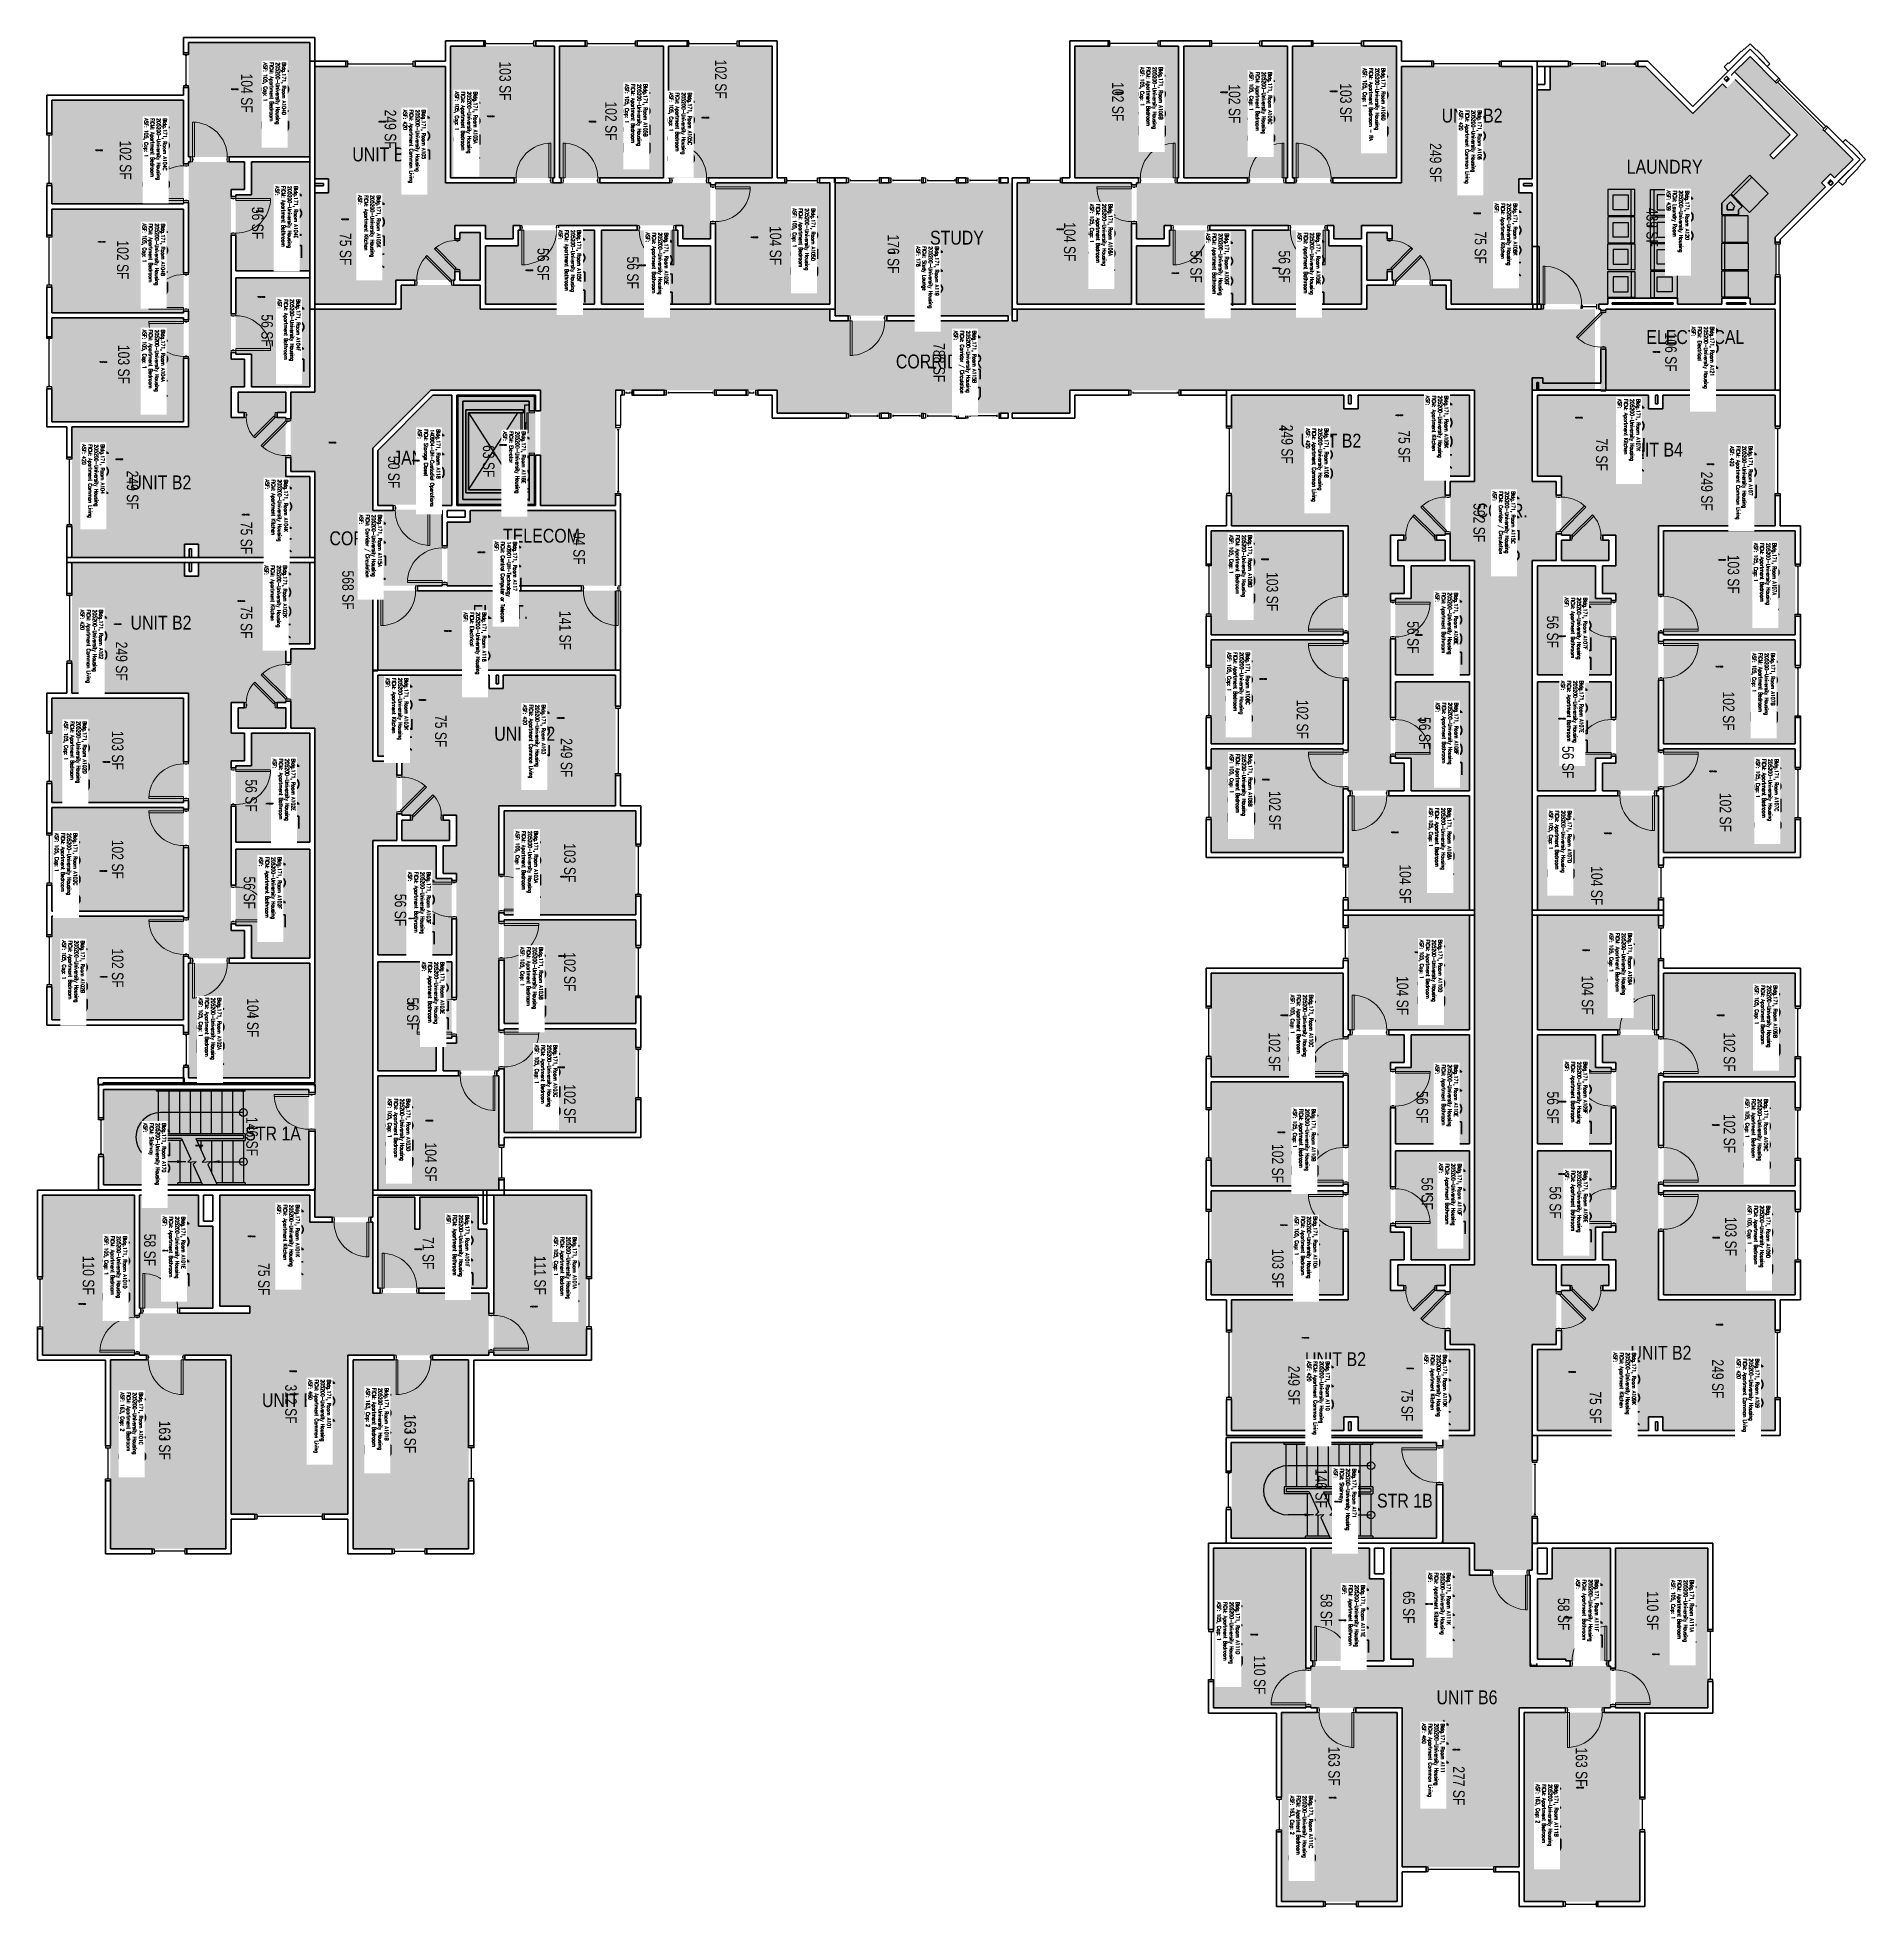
# Model space of a CAD drawing. Header units: inches. Extents: x 88 to 3257, y -489 to 2081.
# Drawn here: x 88 to 1985, y -489 to 1450 of the extents above; entities that cross this region are included whole.
import ezdxf
from ezdxf.enums import TextEntityAlignment as Align

# ---------------------------------------------------------------- set-up
doc = ezdxf.new("R2010")
doc.units = ezdxf.units.IN
doc.header["$LTSCALE"] = 48
doc.header["$MEASUREMENT"] = 0
for name, color, linetype in [('A-AREA-IDEN', 1, 'Continuous'), ('A-DOOR', 2, 'Continuous'), ('A-FLOR', 3, 'Continuous'), ('A-GLAZ', 1, 'Continuous'), ('A-IDEN-ICON', 4, 'Continuous'), ('A-IDEN-RNUM', 7, 'Continuous'), ('A-IDEN-SNUM', 4, 'Continuous'), ('A-IDEN-VNUM', 4, 'Continuous'), ('A-WALL', 5, 'Continuous'), ('AREA-TEXT', 3, 'Continuous'), ('Rooms-Category-Color', 7, 'Continuous'), ('Rooms-College-Color', 7, 'Continuous'), ('Rooms-Department-Color', 7, 'Continuous'), ('Rooms-Division-Color', 7, 'Continuous'), ('Rooms-Information', 7, 'Continuous')]:
    doc.layers.add(name, color=color, linetype=linetype)
doc.styles.add('AREA', font='arial.ttf', dxfattribs={"width": 0.75, "height": 12})
doc.styles.add('DIMS', font='ARIALN.TTF')
doc.styles.add('ROOMSNUMBER', font='txt.shx', dxfattribs={"height": 0.03})
doc.styles.add('ROOMVNUMBER', font='simplex.shx', dxfattribs={"width": 0.85})
doc.styles.get("Standard").update_dxf_attribs({"font": 'ARIALN.TTF'})
doc.dimstyles.new('NBA 2004', dxfattribs={"dimscale": 128, "dimtxt": 0.125, "dimasz": 0.09375, "dimexe": 0.125, "dimexo": 0.125, "dimgap": 0.0625, "dimtad": 1, "dimdec": 3, "dimzin": 3, "dimdsep": 46, "dimlunit": 4, "dimtxsty": 'DIMS', "dimblk": 'ARCHTICK', "dimcen": 0.09375, "dimdle": 0.125, "dimclrd": 256, "dimclre": 256, "dimclrt": 2, "dimadec": 0, "dimazin": 0, "dimtfac": 0.75, "dimtdec": 3, "dimtmove": 2, "dimatfit": 2, "dimfxl": 0.125, "dimfrac": 2, "dimtolj": 1, "dimtzin": 0, "dimlwd": -1, "dimlwe": -1, "dimarcsym": 0})
pattern_1 = [(45, (1039.71383, 1819.33743), (-0.088388348, 0.088388348), [])]
pattern_2 = [(135, (974.48172, 1819.33743), (0.088388348, 0.088388348), [])]
pattern_3 = [(225, (927.60886, 603.73172), (-0.088388348, 0.088388348), [])]
pattern_4 = [(45, (1086.59335, 189.51828), (0.088388348, -0.088388348), [])]
pattern_5 = [(135, (-275.59335, 306.26828), (-0.088388348, -0.088388348), [])]
pattern_6 = [(135, (927.60886, 480.01828), (-0.088388348, -0.088388348), [])]
pattern_7 = [(45, (2289.79557, 480.01828), (0.088388348, -0.088388348), [])]
pattern_8 = [(315, (2289.79557, 603.73172), (0.088388348, 0.088388348), [])]
pattern_9 = [(225, (-275.59335, 1509.48172), (-0.088388348, 0.088388348), [])]

# ---------------------------------------------------------------- blocks, each defined once
blk = doc.blocks.new('_ArchTick')
at = {"color": 0, "linetype": 'ByBlock', "const_width": 0.15}
blk.add_lwpolyline([(-0.5, -0.5), (0.5, 0.5)], dxfattribs=at)
blk = doc.blocks.new('CPELECT')
blk.add_lwpolyline([(0.0623, 0.0629, 0, 0.03, 0), (0.0105, -0.0168, 0.03, 0.03, 0), (-0.0105, 0.0068, 0.03, 0, 0), (-0.0623, -0.0729, 0.03, 0, 0)], format="xyseb")

msp = doc.modelspace()

# ---------------------------------------------------------------- hatches: boundary and pattern name
h = msp.add_hatch()
h.set_pattern_fill('ANSI31', color=256, style=0)
h.set_pattern_definition(pattern_2)
h.paths.add_polyline_path([(643, 1235.4), (584.3, 1235.4), (584.3, 1226.2), (643, 1226.2)], flags=9)
h = msp.add_hatch()
h.set_pattern_fill('ANSI31', color=256, style=0)
h.set_pattern_definition(pattern_2)
h.paths.add_polyline_path([(643, 1235.4), (584.3, 1235.4), (584.3, 1226.2), (643, 1226.2)], flags=9)
h = msp.add_hatch()
h.set_pattern_fill('ANSI31', color=256, style=0)
h.set_pattern_definition(pattern_1)
h.paths.add_polyline_path([(1371.2, 1235.4), (1429.9, 1235.4), (1429.9, 1226.2), (1371.2, 1226.2)], flags=9)
h = msp.add_hatch()
h.set_pattern_fill('ANSI31', color=256, style=0)
h.set_pattern_definition(pattern_1)
h.paths.add_polyline_path([(1371.2, 1235.4), (1429.9, 1235.4), (1429.9, 1226.2), (1371.2, 1226.2)], flags=9)
h = msp.add_hatch()
h.set_pattern_fill('ANSI31', color=256, style=0)
h.set_pattern_definition(pattern_9)
h.paths.add_polyline_path([(308.4, 1178), (308.4, 1119.3), (317.6, 1119.3), (317.6, 1178)], flags=9)
h = msp.add_hatch()
h.set_pattern_fill('ANSI31', color=256, style=0)
h.set_pattern_definition(pattern_9)
h.paths.add_polyline_path([(308.4, 1178), (308.4, 1119.3), (317.6, 1119.3), (317.6, 1178)], flags=9)
h = msp.add_hatch()
h.set_pattern_fill('ANSI31', color=256, angle=90, style=0)
h.set_pattern_definition(pattern_6)
h.paths.add_polyline_path([(1511.6, 811.5), (1511.6, 870.2), (1520.8, 870.2), (1520.8, 811.5)], flags=9)
h = msp.add_hatch()
h.set_pattern_fill('ANSI31', color=256, angle=90, style=0)
h.set_pattern_definition(pattern_6)
h.paths.add_polyline_path([(1511.6, 811.5), (1511.6, 870.2), (1520.8, 870.2), (1520.8, 811.5)], flags=9)
h = msp.add_hatch()
h.set_pattern_fill('ANSI31', color=256, style=0)
h.set_pattern_definition(pattern_7)
h.paths.add_polyline_path([(1705.8, 811.5), (1705.8, 870.2), (1696.6, 870.2), (1696.6, 811.5)], flags=9)
h = msp.add_hatch()
h.set_pattern_fill('ANSI31', color=256, style=0)
h.set_pattern_definition(pattern_7)
h.paths.add_polyline_path([(1705.8, 811.5), (1705.8, 870.2), (1696.6, 870.2), (1696.6, 811.5)], flags=9)
h = msp.add_hatch()
h.set_pattern_fill('ANSI31', color=256, angle=90, style=0)
h.set_pattern_definition(pattern_5)
h.paths.add_polyline_path([(308.4, 637.7), (308.4, 696.5), (317.6, 696.5), (317.6, 637.7)], flags=9)
h = msp.add_hatch()
h.set_pattern_fill('ANSI31', color=256, angle=90, style=0)
h.set_pattern_definition(pattern_5)
h.paths.add_polyline_path([(308.4, 637.7), (308.4, 696.5), (317.6, 696.5), (317.6, 637.7)], flags=9)
h = msp.add_hatch()
h.set_pattern_fill('ANSI31', color=256, style=0)
h.set_pattern_definition(pattern_4)
h.paths.add_polyline_path([(502.6, 521), (502.6, 579.7), (493.4, 579.7), (493.4, 521)], flags=9)
h = msp.add_hatch()
h.set_pattern_fill('ANSI31', color=256, style=0)
h.set_pattern_definition(pattern_4)
h.paths.add_polyline_path([(502.6, 521), (502.6, 579.7), (493.4, 579.7), (493.4, 521)], flags=9)
h = msp.add_hatch()
h.set_pattern_fill('ANSI31', color=256, style=0)
h.set_pattern_definition(pattern_3)
h.paths.add_polyline_path([(1511.6, 272.3), (1511.6, 213.5), (1520.8, 213.5), (1520.8, 272.3)], flags=9)
h = msp.add_hatch()
h.set_pattern_fill('ANSI31', color=256, style=0)
h.set_pattern_definition(pattern_3)
h.paths.add_polyline_path([(1511.6, 272.3), (1511.6, 213.5), (1520.8, 213.5), (1520.8, 272.3)], flags=9)
h = msp.add_hatch()
h.set_pattern_fill('ANSI31', color=256, angle=-90, style=0)
h.set_pattern_definition(pattern_8)
h.paths.add_polyline_path([(1705.8, 272.3), (1705.8, 213.5), (1696.6, 213.5), (1696.6, 272.3)], flags=9)
h = msp.add_hatch()
h.set_pattern_fill('ANSI31', color=256, angle=-90, style=0)
h.set_pattern_definition(pattern_8)
h.paths.add_polyline_path([(1705.8, 272.3), (1705.8, 213.5), (1696.6, 213.5), (1696.6, 272.3)], flags=9)
at = {"layer": 'Rooms-Category-Color', "true_color": 0x728ef3}
for points in [[(244.5, 1445), (244.5, 1326.3), (370.2, 1326.3), (370.2, 1445)], [(516.3, 1441.2), (516.3, 1304.5), (624.3, 1304.5), (624.3, 1441.2)], [(629.5, 1441.2), (629.5, 1304.5), (737.1, 1304.5), (737.1, 1441.2)], [(742.4, 1441.2), (742.4, 1304.5), (850, 1304.5), (850, 1441.2)], [(1164.2, 1441.2), (1271.8, 1441.2), (1271.8, 1304.5), (1164.2, 1304.5)], [(1277.1, 1441.2), (1384.7, 1441.2), (1384.7, 1304.5), (1277.1, 1304.5)], [(1389.9, 1441.2), (1497.9, 1441.2), (1497.9, 1304.5), (1389.9, 1304.5)], [(375.5, 1303.6), (459.6, 1303.6), (459.6, 1198.5), (520.8, 1198.5), (520.8, 1207.4), (526, 1207.4), (526, 1198.5), (547.2, 1198.5), (547.2, 1247.9), (526, 1247.9), (526, 1241.4), (520.8, 1241.4), (520.8, 1255.1), (552.5, 1255.1), (552.5, 1241.2), (581.2, 1241.2), (581.2, 1255.1), (757.3, 1255.1), (757.3, 1241.2), (786, 1241.2), (786, 1299.2), (511, 1299.2), (511, 1420.2), (375.5, 1420.2)], [(1638.7, 1303.6), (1554.6, 1303.6), (1554.6, 1198.5), (1493.4, 1198.5), (1493.4, 1207.4), (1488.2, 1207.4), (1488.2, 1198.5), (1467, 1198.5), (1467, 1247.9), (1488.2, 1247.9), (1488.2, 1241.4), (1493.4, 1241.4), (1493.4, 1255.1), (1461.7, 1255.1), (1461.7, 1241.2), (1433, 1241.2), (1433, 1255.1), (1256.9, 1255.1), (1256.9, 1241.2), (1228.2, 1241.2), (1228.2, 1299.2), (1503.2, 1299.2), (1503.2, 1420.2), (1638.7, 1420.2)], [(1865, 1173.5), (1890.7, 1173.5), (1890.7, 1242.8), (1943.1, 1295.2), (1938.8, 1299.4), (1948.2, 1308.8), (1952.4, 1304.5), (1971.6, 1323.6), (1864.7, 1430.5), (1848.6, 1414.4), (1913.8, 1349.2), (1889, 1324.4), (1885.3, 1328.1), (1906.4, 1349.2), (1849.1, 1406.5), (1840.4, 1397.8), (1836.2, 1402.1), (1805.4, 1371.3), (1756.4, 1420.2), (1657.2, 1420.2), (1657.2, 1396), (1643.9, 1396), (1643.9, 1233.4), (1645.9, 1233.4), (1645.9, 1173.5), (1707.9, 1173.4), (1717, 1173.5), (1717, 1179.5), (1789.6, 1179.5), (1789.6, 1173.5), (1835.6, 1173.5), (1835.6, 1179.5), (1865, 1179.5), (1865, 1173.5), (1890.7, 1173.5)], [(102.5, 1385), (102.5, 1277.4), (239.3, 1277.4), (239.3, 1385)], [(240.1, 910.5), (240.1, 994.6), (345.3, 994.6), (345.3, 1055.8), (336.3, 1055.8), (336.3, 1061), (345.3, 1061), (345.3, 1082.2), (295.9, 1082.2), (295.9, 1061), (302.3, 1061), (302.3, 1055.8), (288.6, 1055.8), (288.6, 1087.5), (302.5, 1087.5), (302.5, 1116.2), (288.6, 1116.2), (288.6, 1292.3), (302.5, 1292.3), (302.5, 1321), (244.5, 1321), (244.5, 1046), (123.5, 1046), (123.5, 910.5)], [(370.2, 1321), (370.2, 1207.9), (293.5, 1207.9), (293.5, 1287), (309.8, 1287), (309.8, 1321)], [(459.6, 1173.5), (459.6, 1303.6), (389.5, 1303.6), (389.5, 1289), (375.5, 1289), (375.5, 1173.5)], [(1554.6, 1173.5), (1554.6, 1303.6), (1624.7, 1303.6), (1624.7, 1289), (1638.7, 1289), (1638.7, 1173.5)], [(791.3, 1299.2), (791.3, 1173.5), (910, 1173.5), (910, 1299.2)], [(915.3, 1299.2), (1098.9, 1299.2), (1098.9, 1161.5), (915.3, 1161.5)], [(1104.2, 1173.5), (1104.2, 1299.2), (1222.9, 1299.2), (1222.9, 1173.5)], [(102.5, 1272.1), (102.5, 1164.5), (239.3, 1164.5), (239.3, 1272.1)], [(552.5, 1234), (552.5, 1173.5), (665.6, 1173.5), (665.6, 1250.2), (586.5, 1250.2), (586.5, 1234)], [(672.9, 1250.2), (672.9, 1173.5), (786, 1173.5), (786, 1234), (752, 1234), (752, 1250.2)], [(1228.2, 1173.5), (1341.3, 1173.5), (1341.3, 1250.2), (1262.2, 1250.2), (1262.2, 1234), (1228.2, 1234)], [(1348.6, 1250.2), (1348.6, 1173.5), (1461.7, 1173.5), (1461.7, 1234), (1427.7, 1234), (1427.7, 1250.2)], [(293.5, 1200.6), (370.2, 1200.6), (370.2, 1087.5), (309.8, 1087.5), (309.8, 1121.5), (293.5, 1121.5)], [(102.5, 1051.3), (102.5, 1159.3), (239.3, 1159.3), (239.3, 1051.3)], [(518.5, 965.5), (518.5, 1079), (498, 1079), (440.8, 1021.7), (440.8, 965.5)], [(1443.3, 1079), (1443.3, 994.9), (1548.5, 994.9), (1548.5, 933.7), (1539.5, 933.7), (1539.5, 928.5), (1548.5, 928.5), (1548.5, 907.3), (1499.1, 907.3), (1499.1, 928.5), (1505.5, 928.5), (1505.5, 933.7), (1491.8, 933.7), (1491.8, 902), (1505.7, 902), (1505.7, 873.3), (1491.8, 873.3), (1491.8, 697.3), (1505.7, 697.3), (1505.7, 668.5), (1447.7, 668.5), (1447.7, 943.5), (1326.7, 943.5), (1326.7, 1079)], [(1573.5, 994.9), (1443.3, 994.9), (1443.3, 1065), (1458, 1065), (1458, 1079), (1573.5, 1079)], [(1644, 994.9), (1774.1, 994.9), (1774.1, 1065), (1759.5, 1065), (1759.5, 1079), (1644, 1079)], [(1774.1, 1079), (1774.1, 994.9), (1669, 994.9), (1669, 933.7), (1677.9, 933.7), (1677.9, 928.5), (1669, 928.5), (1669, 907.3), (1718.3, 907.3), (1718.3, 928.5), (1711.9, 928.5), (1711.9, 933.7), (1725.6, 933.7), (1725.6, 902), (1711.7, 902), (1711.7, 873.3), (1725.6, 873.3), (1725.6, 697.3), (1711.7, 697.3), (1711.7, 668.5), (1769.7, 668.5), (1769.7, 943.5), (1890.7, 943.5), (1890.7, 1079)], [(370.2, 994.6), (240.1, 994.6), (240.1, 924.5), (254.8, 924.5), (254.8, 910.5), (370.2, 910.5)], [(1305.7, 938.3), (1305.7, 830.3), (1442.5, 830.3), (1442.5, 938.3)], [(1775, 938.3), (1911.7, 938.3), (1911.7, 830.3), (1775, 830.3)], [(240.1, 905.3), (240.1, 821.1), (345.3, 821.1), (345.3, 760), (336.3, 760), (336.3, 754.7), (345.3, 754.7), (345.3, 733.5), (295.9, 733.5), (295.9, 754.7), (302.3, 754.7), (302.3, 760), (288.6, 760), (288.6, 728.3), (302.5, 728.3), (302.5, 699.5), (288.6, 699.5), (288.6, 523.5), (302.5, 523.5), (302.5, 494.8), (244.5, 494.8), (244.5, 769.8), (123.5, 769.8), (123.5, 905.3)], [(370.2, 821.1), (240.1, 821.1), (240.1, 891.3), (254.8, 891.3), (254.8, 905.3), (370.2, 905.3)], [(1513, 902), (1573.5, 902), (1573.5, 788.9), (1496.7, 788.9), (1496.7, 868), (1513, 868)], [(1644, 902), (1644, 788.9), (1720.7, 788.9), (1720.7, 868), (1704.5, 868), (1704.5, 902)], [(1305.7, 825), (1305.7, 717.4), (1442.5, 717.4), (1442.5, 825)], [(1775, 825), (1911.7, 825), (1911.7, 717.4), (1775, 717.4)], [(440.8, 704.4), (570.9, 704.4), (570.9, 774.5), (556.3, 774.5), (556.3, 788.5), (440.8, 788.5)], [(570.9, 788.5), (570.9, 704.4), (465.8, 704.4), (465.8, 643.2), (474.7, 643.2), (474.7, 638), (465.8, 638), (465.8, 616.8), (515.1, 616.8), (515.1, 638), (508.7, 638), (508.7, 643.2), (522.4, 643.2), (522.4, 611.5), (508.5, 611.5), (508.5, 582.8), (522.4, 582.8), (522.4, 406.8), (508.5, 406.8), (508.5, 378), (566.5, 378), (566.5, 653), (687.5, 653), (687.5, 788.5)], [(1573.5, 668.5), (1573.5, 781.6), (1496.7, 781.6), (1496.7, 702.5), (1513, 702.5), (1513, 668.5)], [(1644, 781.6), (1644, 668.5), (1704.5, 668.5), (1704.5, 702.5), (1720.7, 702.5), (1720.7, 781.6)], [(102.5, 764.5), (102.5, 656.5), (239.3, 656.5), (239.3, 764.5)], [(293.5, 694.3), (293.5, 615.1), (370.2, 615.1), (370.2, 728.3), (309.8, 728.3), (309.8, 694.3)], [(1305.7, 712.1), (1305.7, 604.5), (1442.5, 604.5), (1442.5, 712.1)], [(1775, 712.1), (1775, 604.5), (1911.7, 604.5), (1911.7, 712.1)], [(1573.5, 544.5), (1447.7, 544.5), (1447.7, 663.3), (1573.5, 663.3)], [(1644, 544.5), (1644, 663.3), (1769.7, 663.3), (1769.7, 544.5)], [(239.3, 543.6), (239.3, 651.3), (102.5, 651.3), (102.5, 543.6)], [(708.5, 539.8), (708.5, 647.8), (571.8, 647.8), (571.8, 539.8)], [(370.2, 607.9), (293.5, 607.9), (293.5, 528.8), (309.8, 528.8), (309.8, 494.8), (370.2, 494.8)], [(440.8, 611.5), (440.8, 498.4), (517.5, 498.4), (517.5, 577.5), (501.3, 577.5), (501.3, 611.5)], [(102.5, 538.4), (102.5, 430.8), (239.3, 430.8), (239.3, 538.4)], [(571.8, 426.9), (571.8, 534.5), (708.5, 534.5), (708.5, 426.9)], [(1447.7, 539.3), (1573.5, 539.3), (1573.5, 420.5), (1447.7, 420.5)], [(1644, 539.3), (1769.7, 539.3), (1769.7, 420.5), (1644, 420.5)], [(244.5, 370.8), (370.2, 370.8), (370.2, 489.5), (244.5, 489.5)], [(440.8, 491.1), (440.8, 378), (501.3, 378), (501.3, 412), (517.5, 412), (517.5, 491.1)], [(1305.7, 479.3), (1442.5, 479.3), (1442.5, 371.6), (1305.7, 371.6)], [(1775, 479.3), (1911.7, 479.3), (1911.7, 371.6), (1775, 371.6)], [(708.5, 421.6), (708.5, 314), (571.8, 314), (571.8, 421.6)], [(1443.3, 4.8), (1443.3, 88.9), (1548.5, 88.9), (1548.5, 150), (1539.5, 150), (1539.5, 155.3), (1548.5, 155.3), (1548.5, 176.5), (1499.1, 176.5), (1499.1, 155.3), (1505.5, 155.3), (1505.5, 150), (1491.8, 150), (1491.8, 181.7), (1505.7, 181.7), (1505.7, 210.5), (1491.8, 210.5), (1491.8, 386.5), (1505.7, 386.5), (1505.7, 415.3), (1447.7, 415.3), (1447.7, 140.3), (1326.7, 140.3), (1326.7, 4.8)], [(1496.7, 381.3), (1496.7, 302.1), (1573.5, 302.1), (1573.5, 415.3), (1513, 415.3), (1513, 381.3)], [(1644, 415.3), (1644, 302.1), (1720.7, 302.1), (1720.7, 381.3), (1704.5, 381.3), (1704.5, 415.3)], [(1774.1, 4.8), (1774.1, 88.9), (1669, 88.9), (1669, 150), (1677.9, 150), (1677.9, 155.3), (1669, 155.3), (1669, 176.5), (1718.3, 176.5), (1718.3, 155.3), (1711.9, 155.3), (1711.9, 150), (1725.6, 150), (1725.6, 181.7), (1711.7, 181.7), (1711.7, 210.5), (1725.6, 210.5), (1725.6, 386.5), (1711.7, 386.5), (1711.7, 415.3), (1769.7, 415.3), (1769.7, 140.3), (1890.7, 140.3), (1890.7, 4.8)], [(440.8, 372.8), (440.8, 254), (566.5, 254), (566.5, 372.8)], [(1305.7, 366.4), (1442.5, 366.4), (1442.5, 258.8), (1305.7, 258.8)], [(1775, 366.4), (1911.7, 366.4), (1911.7, 258.8), (1775, 258.8)], [(1496.7, 294.9), (1573.5, 294.9), (1573.5, 181.7), (1513, 181.7), (1513, 215.7), (1496.7, 215.7)], [(1644, 294.9), (1644, 181.7), (1704.5, 181.7), (1704.5, 215.7), (1720.7, 215.7), (1720.7, 294.9)], [(1305.7, 253.5), (1442.5, 253.5), (1442.5, 145.5), (1305.7, 145.5)], [(1911.7, 145.5), (1775, 145.5), (1775, 253.5), (1911.7, 253.5)], [(92.8, 248.8), (92.8, 82.9), (188.5, 82.9), (188.5, 248.8)], [(193.7, 248.8), (193.7, 131.6), (269.6, 131.6), (269.6, 216.8), (254.7, 216.8), (254.7, 248.8)], [(370.2, 133.6), (276.8, 133.6), (276.8, 248.8), (370.2, 248.8)], [(440.8, 246.8), (440.8, 152.6), (553.9, 152.6), (553.9, 213.8), (544.9, 213.8), (544.9, 246.8), (484.5, 246.8), (484.5, 213.8), (479.3, 213.8), (479.3, 246.8)], [(657.2, 248.8), (657.2, 82.9), (561.2, 82.9), (561.2, 248.8)], [(288.6, -82), (409.8, -82), (409.8, 82.9), (555.9, 82.9), (555.9, 147.4), (435.5, 147.4), (435.5, 220.8), (370.2, 220.8), (370.2, 133.6), (308, 133.6), (308, 126.4), (193.7, 126.4), (193.7, 82.9), (288.6, 82.9)], [(163.3, -118), (283.3, -118), (283.3, 78), (163.3, 78)], [(415.1, 78), (415.1, -118), (535.1, -118), (535.1, 78)], [(1573.5, 88.9), (1443.3, 88.9), (1443.3, 18.8), (1458, 18.8), (1458, 4.8), (1573.5, 4.8)], [(1644, 88.9), (1774.1, 88.9), (1774.1, 18.8), (1759.5, 18.8), (1759.5, 4.8), (1644, 4.8)], [(1308.1, -117.2), (1403.7, -117.2), (1403.7, -283.1), (1308.1, -283.1)], [(1409, -117.2), (1409, -234.4), (1484.8, -234.4), (1484.8, -149.2), (1469.9, -149.2), (1469.9, -117.2)], [(1573.5, -232.4), (1492.1, -232.4), (1492.1, -117.2), (1573.5, -117.2)], [(1659.4, -117.2), (1720, -117.2), (1720, -234.4), (1673.6, -234.4), (1673.6, -232.4), (1644, -232.4), (1644, -149.2), (1659.4, -149.2)], [(1725.2, -117.2), (1820.8, -117.2), (1820.8, -283.1), (1725.2, -283.1)], [(1503.8, -448), (1625.1, -448), (1625.1, -283.1), (1720, -283.1), (1720, -239.6), (1636.7, -239.6), (1636.7, -145.2), (1573.5, -145.2), (1573.5, -232.4), (1515.3, -232.4), (1515.3, -239.6), (1409, -239.6), (1409, -283.1), (1503.8, -283.1)], [(1378.6, -484), (1498.6, -484), (1498.6, -288), (1378.6, -288)], [(1630.3, -288), (1750.3, -288), (1750.3, -484), (1630.3, -484)]]:
    msp.add_hatch(color=171, dxfattribs=at).paths.add_polyline_path(points)
at = {"layer": 'Rooms-Category-Color', "true_color": 0xadadad}
for points in [[(547.2, 1168.2), (547.2, 1193.2), (464.9, 1193.2), (464.9, 1168.2), (375.5, 1168.2), (375.5, 1082.2), (350.5, 1082.2), (350.5, 999.9), (375.5, 999.9), (375.5, 815.9), (350.5, 815.9), (350.5, 733.5), (375.5, 733.5), (374.9, 226), (435.5, 226), (435.5, 616.8), (460.5, 616.8), (460.5, 699.1), (435.5, 699.1), (435.5, 881.3), (507.5, 881.3), (507.5, 960.2), (435.5, 960.2), (435.5, 1023.9), (495.9, 1084.2), (547.2, 1084.2)], [(547.2, 1084.2), (609.5, 1084.2), (609.5, 965.5), (687.5, 965.5), (687.5, 1084.2), (855.3, 1084.2), (855.3, 1060.3), (1159, 1060.3), (1159, 1084.2), (1578.7, 1084.2), (1704, 1084.2), (1704, 1168.2), (1549.3, 1168.2), (1549.3, 1193.2), (1467, 1193.2), (1467, 1168.2), (1104.2, 1168.2), (1104.2, 1156.3), (910, 1156.3), (910, 1168.2), (547.2, 1168.2), (547.2, 1084.2)], [(1890.7, 1084.2), (1890.7, 1168.2), (1709.2, 1168.2), (1709.2, 1084.2)], [(604.3, 965.5), (523.8, 965.5), (523.8, 1079), (604.3, 1079)], [(1638.7, 1084.2), (1578.7, 1084.2), (1578.7, 989.6), (1553.7, 989.6), (1553.7, 907.3), (1578.7, 907.3), (1578.7, 176.5), (1553.7, 176.5), (1553.7, 94.1), (1578.7, 94.1), (1578.7, -0.5), (1546.3, -0.5), (1546.3, -112), (1578.7, -112), (1578.7, -140), (1638.7, -140), (1638.7, 94.1), (1663.7, 94.1), (1663.7, 176.5), (1638.7, 176.5), (1638.7, 907.3), (1663.7, 907.3), (1663.7, 989.6), (1638.7, 989.6)], [(687.5, 876), (687.5, 793.8), (440.8, 793.8), (440.8, 876)], [(369, 359.3), (155.9, 359.3), (155.9, 260.3), (369, 260.3)], [(1539.8, -6.7), (1539.8, -105.7), (1326.7, -105.7), (1326.7, -6.7)]]:
    msp.add_hatch(color=253, dxfattribs=at).paths.add_polyline_path(points)
at = {"layer": 'Rooms-Category-Color', "true_color": 0xe3c5e1}
msp.add_hatch(color=254, dxfattribs=at).paths.add_polyline_path([(687.5, 960.2), (687.5, 881.3), (512.8, 881.3), (512.8, 948.3), (536.8, 948.3), (536.8, 960.2)])
at = {"layer": 'Rooms-College-Color', "true_color": 0xadadad}
for points in [[(244.5, 1445), (244.5, 1326.3), (370.2, 1326.3), (370.2, 1445)], [(516.3, 1441.2), (516.3, 1304.5), (624.3, 1304.5), (624.3, 1441.2)], [(629.5, 1441.2), (629.5, 1304.5), (737.1, 1304.5), (737.1, 1441.2)], [(742.4, 1441.2), (742.4, 1304.5), (850, 1304.5), (850, 1441.2)], [(1164.2, 1441.2), (1271.8, 1441.2), (1271.8, 1304.5), (1164.2, 1304.5)], [(1277.1, 1441.2), (1384.7, 1441.2), (1384.7, 1304.5), (1277.1, 1304.5)], [(1389.9, 1441.2), (1497.9, 1441.2), (1497.9, 1304.5), (1389.9, 1304.5)], [(375.5, 1303.6), (459.6, 1303.6), (459.6, 1198.5), (520.8, 1198.5), (520.8, 1207.4), (526, 1207.4), (526, 1198.5), (547.2, 1198.5), (547.2, 1247.9), (526, 1247.9), (526, 1241.4), (520.8, 1241.4), (520.8, 1255.1), (552.5, 1255.1), (552.5, 1241.2), (581.2, 1241.2), (581.2, 1255.1), (757.3, 1255.1), (757.3, 1241.2), (786, 1241.2), (786, 1299.2), (511, 1299.2), (511, 1420.2), (375.5, 1420.2)], [(1638.7, 1303.6), (1554.6, 1303.6), (1554.6, 1198.5), (1493.4, 1198.5), (1493.4, 1207.4), (1488.2, 1207.4), (1488.2, 1198.5), (1467, 1198.5), (1467, 1247.9), (1488.2, 1247.9), (1488.2, 1241.4), (1493.4, 1241.4), (1493.4, 1255.1), (1461.7, 1255.1), (1461.7, 1241.2), (1433, 1241.2), (1433, 1255.1), (1256.9, 1255.1), (1256.9, 1241.2), (1228.2, 1241.2), (1228.2, 1299.2), (1503.2, 1299.2), (1503.2, 1420.2), (1638.7, 1420.2)], [(1865, 1173.5), (1890.7, 1173.5), (1890.7, 1242.8), (1943.1, 1295.2), (1938.8, 1299.4), (1948.2, 1308.8), (1952.4, 1304.5), (1971.6, 1323.6), (1864.7, 1430.5), (1848.6, 1414.4), (1913.8, 1349.2), (1889, 1324.4), (1885.3, 1328.1), (1906.4, 1349.2), (1849.1, 1406.5), (1840.4, 1397.8), (1836.2, 1402.1), (1805.4, 1371.3), (1756.4, 1420.2), (1657.2, 1420.2), (1657.2, 1396), (1643.9, 1396), (1643.9, 1233.4), (1645.9, 1233.4), (1645.9, 1173.5), (1707.9, 1173.4), (1717, 1173.5), (1717, 1179.5), (1789.6, 1179.5), (1789.6, 1173.5), (1835.6, 1173.5), (1835.6, 1179.5), (1865, 1179.5), (1865, 1173.5), (1890.7, 1173.5)], [(102.5, 1385), (102.5, 1277.4), (239.3, 1277.4), (239.3, 1385)], [(240.1, 910.5), (240.1, 994.6), (345.3, 994.6), (345.3, 1055.8), (336.3, 1055.8), (336.3, 1061), (345.3, 1061), (345.3, 1082.2), (295.9, 1082.2), (295.9, 1061), (302.3, 1061), (302.3, 1055.8), (288.6, 1055.8), (288.6, 1087.5), (302.5, 1087.5), (302.5, 1116.2), (288.6, 1116.2), (288.6, 1292.3), (302.5, 1292.3), (302.5, 1321), (244.5, 1321), (244.5, 1046), (123.5, 1046), (123.5, 910.5)], [(370.2, 1321), (370.2, 1207.9), (293.5, 1207.9), (293.5, 1287), (309.8, 1287), (309.8, 1321)], [(459.6, 1173.5), (459.6, 1303.6), (389.5, 1303.6), (389.5, 1289), (375.5, 1289), (375.5, 1173.5)], [(1554.6, 1173.5), (1554.6, 1303.6), (1624.7, 1303.6), (1624.7, 1289), (1638.7, 1289), (1638.7, 1173.5)], [(791.3, 1299.2), (791.3, 1173.5), (910, 1173.5), (910, 1299.2)], [(915.3, 1299.2), (1098.9, 1299.2), (1098.9, 1161.5), (915.3, 1161.5)], [(1104.2, 1173.5), (1104.2, 1299.2), (1222.9, 1299.2), (1222.9, 1173.5)], [(102.5, 1272.1), (102.5, 1164.5), (239.3, 1164.5), (239.3, 1272.1)], [(552.5, 1234), (552.5, 1173.5), (665.6, 1173.5), (665.6, 1250.2), (586.5, 1250.2), (586.5, 1234)], [(672.9, 1250.2), (672.9, 1173.5), (786, 1173.5), (786, 1234), (752, 1234), (752, 1250.2)], [(1228.2, 1173.5), (1341.3, 1173.5), (1341.3, 1250.2), (1262.2, 1250.2), (1262.2, 1234), (1228.2, 1234)], [(1348.6, 1250.2), (1348.6, 1173.5), (1461.7, 1173.5), (1461.7, 1234), (1427.7, 1234), (1427.7, 1250.2)], [(293.5, 1200.6), (370.2, 1200.6), (370.2, 1087.5), (309.8, 1087.5), (309.8, 1121.5), (293.5, 1121.5)], [(547.2, 1168.2), (547.2, 1193.2), (464.9, 1193.2), (464.9, 1168.2), (375.5, 1168.2), (375.5, 1082.2), (350.5, 1082.2), (350.5, 999.9), (375.5, 999.9), (375.5, 815.9), (350.5, 815.9), (350.5, 733.5), (375.5, 733.5), (374.9, 226), (435.5, 226), (435.5, 616.8), (460.5, 616.8), (460.5, 699.1), (435.5, 699.1), (435.5, 881.3), (507.5, 881.3), (507.5, 960.2), (435.5, 960.2), (435.5, 1023.9), (495.9, 1084.2), (547.2, 1084.2)], [(547.2, 1084.2), (609.5, 1084.2), (609.5, 965.5), (687.5, 965.5), (687.5, 1084.2), (855.3, 1084.2), (855.3, 1060.3), (1159, 1060.3), (1159, 1084.2), (1578.7, 1084.2), (1704, 1084.2), (1704, 1168.2), (1549.3, 1168.2), (1549.3, 1193.2), (1467, 1193.2), (1467, 1168.2), (1104.2, 1168.2), (1104.2, 1156.3), (910, 1156.3), (910, 1168.2), (547.2, 1168.2), (547.2, 1084.2)], [(1890.7, 1084.2), (1890.7, 1168.2), (1709.2, 1168.2), (1709.2, 1084.2)], [(102.5, 1051.3), (102.5, 1159.3), (239.3, 1159.3), (239.3, 1051.3)], [(518.5, 965.5), (518.5, 1079), (498, 1079), (440.8, 1021.7), (440.8, 965.5)], [(604.3, 965.5), (523.8, 965.5), (523.8, 1079), (604.3, 1079)], [(1443.3, 1079), (1443.3, 994.9), (1548.5, 994.9), (1548.5, 933.7), (1539.5, 933.7), (1539.5, 928.5), (1548.5, 928.5), (1548.5, 907.3), (1499.1, 907.3), (1499.1, 928.5), (1505.5, 928.5), (1505.5, 933.7), (1491.8, 933.7), (1491.8, 902), (1505.7, 902), (1505.7, 873.3), (1491.8, 873.3), (1491.8, 697.3), (1505.7, 697.3), (1505.7, 668.5), (1447.7, 668.5), (1447.7, 943.5), (1326.7, 943.5), (1326.7, 1079)], [(1573.5, 994.9), (1443.3, 994.9), (1443.3, 1065), (1458, 1065), (1458, 1079), (1573.5, 1079)], [(1638.7, 1084.2), (1578.7, 1084.2), (1578.7, 989.6), (1553.7, 989.6), (1553.7, 907.3), (1578.7, 907.3), (1578.7, 176.5), (1553.7, 176.5), (1553.7, 94.1), (1578.7, 94.1), (1578.7, -0.5), (1546.3, -0.5), (1546.3, -112), (1578.7, -112), (1578.7, -140), (1638.7, -140), (1638.7, 94.1), (1663.7, 94.1), (1663.7, 176.5), (1638.7, 176.5), (1638.7, 907.3), (1663.7, 907.3), (1663.7, 989.6), (1638.7, 989.6)], [(1644, 994.9), (1774.1, 994.9), (1774.1, 1065), (1759.5, 1065), (1759.5, 1079), (1644, 1079)], [(1774.1, 1079), (1774.1, 994.9), (1669, 994.9), (1669, 933.7), (1677.9, 933.7), (1677.9, 928.5), (1669, 928.5), (1669, 907.3), (1718.3, 907.3), (1718.3, 928.5), (1711.9, 928.5), (1711.9, 933.7), (1725.6, 933.7), (1725.6, 902), (1711.7, 902), (1711.7, 873.3), (1725.6, 873.3), (1725.6, 697.3), (1711.7, 697.3), (1711.7, 668.5), (1769.7, 668.5), (1769.7, 943.5), (1890.7, 943.5), (1890.7, 1079)], [(370.2, 994.6), (240.1, 994.6), (240.1, 924.5), (254.8, 924.5), (254.8, 910.5), (370.2, 910.5)], [(687.5, 960.2), (687.5, 881.3), (512.8, 881.3), (512.8, 948.3), (536.8, 948.3), (536.8, 960.2)], [(1305.7, 938.3), (1305.7, 830.3), (1442.5, 830.3), (1442.5, 938.3)], [(1775, 938.3), (1911.7, 938.3), (1911.7, 830.3), (1775, 830.3)], [(240.1, 905.3), (240.1, 821.1), (345.3, 821.1), (345.3, 760), (336.3, 760), (336.3, 754.7), (345.3, 754.7), (345.3, 733.5), (295.9, 733.5), (295.9, 754.7), (302.3, 754.7), (302.3, 760), (288.6, 760), (288.6, 728.3), (302.5, 728.3), (302.5, 699.5), (288.6, 699.5), (288.6, 523.5), (302.5, 523.5), (302.5, 494.8), (244.5, 494.8), (244.5, 769.8), (123.5, 769.8), (123.5, 905.3)], [(370.2, 821.1), (240.1, 821.1), (240.1, 891.3), (254.8, 891.3), (254.8, 905.3), (370.2, 905.3)], [(1513, 902), (1573.5, 902), (1573.5, 788.9), (1496.7, 788.9), (1496.7, 868), (1513, 868)], [(1644, 902), (1644, 788.9), (1720.7, 788.9), (1720.7, 868), (1704.5, 868), (1704.5, 902)], [(687.5, 876), (687.5, 793.8), (440.8, 793.8), (440.8, 876)], [(1305.7, 825), (1305.7, 717.4), (1442.5, 717.4), (1442.5, 825)], [(1775, 825), (1911.7, 825), (1911.7, 717.4), (1775, 717.4)], [(440.8, 704.4), (570.9, 704.4), (570.9, 774.5), (556.3, 774.5), (556.3, 788.5), (440.8, 788.5)], [(570.9, 788.5), (570.9, 704.4), (465.8, 704.4), (465.8, 643.2), (474.7, 643.2), (474.7, 638), (465.8, 638), (465.8, 616.8), (515.1, 616.8), (515.1, 638), (508.7, 638), (508.7, 643.2), (522.4, 643.2), (522.4, 611.5), (508.5, 611.5), (508.5, 582.8), (522.4, 582.8), (522.4, 406.8), (508.5, 406.8), (508.5, 378), (566.5, 378), (566.5, 653), (687.5, 653), (687.5, 788.5)], [(1573.5, 668.5), (1573.5, 781.6), (1496.7, 781.6), (1496.7, 702.5), (1513, 702.5), (1513, 668.5)], [(1644, 781.6), (1644, 668.5), (1704.5, 668.5), (1704.5, 702.5), (1720.7, 702.5), (1720.7, 781.6)], [(102.5, 764.5), (102.5, 656.5), (239.3, 656.5), (239.3, 764.5)], [(293.5, 694.3), (293.5, 615.1), (370.2, 615.1), (370.2, 728.3), (309.8, 728.3), (309.8, 694.3)], [(1305.7, 712.1), (1305.7, 604.5), (1442.5, 604.5), (1442.5, 712.1)], [(1775, 712.1), (1775, 604.5), (1911.7, 604.5), (1911.7, 712.1)], [(1573.5, 544.5), (1447.7, 544.5), (1447.7, 663.3), (1573.5, 663.3)], [(1644, 544.5), (1644, 663.3), (1769.7, 663.3), (1769.7, 544.5)], [(239.3, 543.6), (239.3, 651.3), (102.5, 651.3), (102.5, 543.6)], [(708.5, 539.8), (708.5, 647.8), (571.8, 647.8), (571.8, 539.8)], [(370.2, 607.9), (293.5, 607.9), (293.5, 528.8), (309.8, 528.8), (309.8, 494.8), (370.2, 494.8)], [(440.8, 611.5), (440.8, 498.4), (517.5, 498.4), (517.5, 577.5), (501.3, 577.5), (501.3, 611.5)], [(102.5, 538.4), (102.5, 430.8), (239.3, 430.8), (239.3, 538.4)], [(571.8, 426.9), (571.8, 534.5), (708.5, 534.5), (708.5, 426.9)], [(1447.7, 539.3), (1573.5, 539.3), (1573.5, 420.5), (1447.7, 420.5)], [(1644, 539.3), (1769.7, 539.3), (1769.7, 420.5), (1644, 420.5)], [(244.5, 370.8), (370.2, 370.8), (370.2, 489.5), (244.5, 489.5)], [(440.8, 491.1), (440.8, 378), (501.3, 378), (501.3, 412), (517.5, 412), (517.5, 491.1)], [(1305.7, 479.3), (1442.5, 479.3), (1442.5, 371.6), (1305.7, 371.6)], [(1775, 479.3), (1911.7, 479.3), (1911.7, 371.6), (1775, 371.6)], [(708.5, 421.6), (708.5, 314), (571.8, 314), (571.8, 421.6)], [(1443.3, 4.8), (1443.3, 88.9), (1548.5, 88.9), (1548.5, 150), (1539.5, 150), (1539.5, 155.3), (1548.5, 155.3), (1548.5, 176.5), (1499.1, 176.5), (1499.1, 155.3), (1505.5, 155.3), (1505.5, 150), (1491.8, 150), (1491.8, 181.7), (1505.7, 181.7), (1505.7, 210.5), (1491.8, 210.5), (1491.8, 386.5), (1505.7, 386.5), (1505.7, 415.3), (1447.7, 415.3), (1447.7, 140.3), (1326.7, 140.3), (1326.7, 4.8)], [(1496.7, 381.3), (1496.7, 302.1), (1573.5, 302.1), (1573.5, 415.3), (1513, 415.3), (1513, 381.3)], [(1644, 415.3), (1644, 302.1), (1720.7, 302.1), (1720.7, 381.3), (1704.5, 381.3), (1704.5, 415.3)], [(1774.1, 4.8), (1774.1, 88.9), (1669, 88.9), (1669, 150), (1677.9, 150), (1677.9, 155.3), (1669, 155.3), (1669, 176.5), (1718.3, 176.5), (1718.3, 155.3), (1711.9, 155.3), (1711.9, 150), (1725.6, 150), (1725.6, 181.7), (1711.7, 181.7), (1711.7, 210.5), (1725.6, 210.5), (1725.6, 386.5), (1711.7, 386.5), (1711.7, 415.3), (1769.7, 415.3), (1769.7, 140.3), (1890.7, 140.3), (1890.7, 4.8)], [(440.8, 372.8), (440.8, 254), (566.5, 254), (566.5, 372.8)], [(369, 359.3), (155.9, 359.3), (155.9, 260.3), (369, 260.3)], [(1305.7, 366.4), (1442.5, 366.4), (1442.5, 258.8), (1305.7, 258.8)], [(1775, 366.4), (1911.7, 366.4), (1911.7, 258.8), (1775, 258.8)], [(1496.7, 294.9), (1573.5, 294.9), (1573.5, 181.7), (1513, 181.7), (1513, 215.7), (1496.7, 215.7)], [(1644, 294.9), (1644, 181.7), (1704.5, 181.7), (1704.5, 215.7), (1720.7, 215.7), (1720.7, 294.9)], [(1305.7, 253.5), (1442.5, 253.5), (1442.5, 145.5), (1305.7, 145.5)], [(1911.7, 145.5), (1775, 145.5), (1775, 253.5), (1911.7, 253.5)], [(92.8, 248.8), (92.8, 82.9), (188.5, 82.9), (188.5, 248.8)], [(193.7, 248.8), (193.7, 131.6), (269.6, 131.6), (269.6, 216.8), (254.7, 216.8), (254.7, 248.8)], [(370.2, 133.6), (276.8, 133.6), (276.8, 248.8), (370.2, 248.8)], [(440.8, 246.8), (440.8, 152.6), (553.9, 152.6), (553.9, 213.8), (544.9, 213.8), (544.9, 246.8), (484.5, 246.8), (484.5, 213.8), (479.3, 213.8), (479.3, 246.8)], [(657.2, 248.8), (657.2, 82.9), (561.2, 82.9), (561.2, 248.8)], [(288.6, -82), (409.8, -82), (409.8, 82.9), (555.9, 82.9), (555.9, 147.4), (435.5, 147.4), (435.5, 220.8), (370.2, 220.8), (370.2, 133.6), (308, 133.6), (308, 126.4), (193.7, 126.4), (193.7, 82.9), (288.6, 82.9)], [(163.3, -118), (283.3, -118), (283.3, 78), (163.3, 78)], [(415.1, 78), (415.1, -118), (535.1, -118), (535.1, 78)], [(1573.5, 88.9), (1443.3, 88.9), (1443.3, 18.8), (1458, 18.8), (1458, 4.8), (1573.5, 4.8)], [(1644, 88.9), (1774.1, 88.9), (1774.1, 18.8), (1759.5, 18.8), (1759.5, 4.8), (1644, 4.8)], [(1539.8, -6.7), (1539.8, -105.7), (1326.7, -105.7), (1326.7, -6.7)], [(1308.1, -117.2), (1403.7, -117.2), (1403.7, -283.1), (1308.1, -283.1)], [(1409, -117.2), (1409, -234.4), (1484.8, -234.4), (1484.8, -149.2), (1469.9, -149.2), (1469.9, -117.2)], [(1573.5, -232.4), (1492.1, -232.4), (1492.1, -117.2), (1573.5, -117.2)], [(1659.4, -117.2), (1720, -117.2), (1720, -234.4), (1673.6, -234.4), (1673.6, -232.4), (1644, -232.4), (1644, -149.2), (1659.4, -149.2)], [(1725.2, -117.2), (1820.8, -117.2), (1820.8, -283.1), (1725.2, -283.1)], [(1503.8, -448), (1625.1, -448), (1625.1, -283.1), (1720, -283.1), (1720, -239.6), (1636.7, -239.6), (1636.7, -145.2), (1573.5, -145.2), (1573.5, -232.4), (1515.3, -232.4), (1515.3, -239.6), (1409, -239.6), (1409, -283.1), (1503.8, -283.1)], [(1378.6, -484), (1498.6, -484), (1498.6, -288), (1378.6, -288)], [(1630.3, -288), (1750.3, -288), (1750.3, -484), (1630.3, -484)]]:
    msp.add_hatch(color=253, dxfattribs=at).paths.add_polyline_path(points)
at = {"layer": 'Rooms-Department-Color', "true_color": 0x604aed}
for points in [[(244.5, 1445), (244.5, 1326.3), (370.2, 1326.3), (370.2, 1445)], [(516.3, 1441.2), (516.3, 1304.5), (624.3, 1304.5), (624.3, 1441.2)], [(629.5, 1441.2), (629.5, 1304.5), (737.1, 1304.5), (737.1, 1441.2)], [(742.4, 1441.2), (742.4, 1304.5), (850, 1304.5), (850, 1441.2)], [(1164.2, 1441.2), (1271.8, 1441.2), (1271.8, 1304.5), (1164.2, 1304.5)], [(1277.1, 1441.2), (1384.7, 1441.2), (1384.7, 1304.5), (1277.1, 1304.5)], [(1389.9, 1441.2), (1497.9, 1441.2), (1497.9, 1304.5), (1389.9, 1304.5)], [(375.5, 1303.6), (459.6, 1303.6), (459.6, 1198.5), (520.8, 1198.5), (520.8, 1207.4), (526, 1207.4), (526, 1198.5), (547.2, 1198.5), (547.2, 1247.9), (526, 1247.9), (526, 1241.4), (520.8, 1241.4), (520.8, 1255.1), (552.5, 1255.1), (552.5, 1241.2), (581.2, 1241.2), (581.2, 1255.1), (757.3, 1255.1), (757.3, 1241.2), (786, 1241.2), (786, 1299.2), (511, 1299.2), (511, 1420.2), (375.5, 1420.2)], [(1638.7, 1303.6), (1554.6, 1303.6), (1554.6, 1198.5), (1493.4, 1198.5), (1493.4, 1207.4), (1488.2, 1207.4), (1488.2, 1198.5), (1467, 1198.5), (1467, 1247.9), (1488.2, 1247.9), (1488.2, 1241.4), (1493.4, 1241.4), (1493.4, 1255.1), (1461.7, 1255.1), (1461.7, 1241.2), (1433, 1241.2), (1433, 1255.1), (1256.9, 1255.1), (1256.9, 1241.2), (1228.2, 1241.2), (1228.2, 1299.2), (1503.2, 1299.2), (1503.2, 1420.2), (1638.7, 1420.2)], [(1865, 1173.5), (1890.7, 1173.5), (1890.7, 1242.8), (1943.1, 1295.2), (1938.8, 1299.4), (1948.2, 1308.8), (1952.4, 1304.5), (1971.6, 1323.6), (1864.7, 1430.5), (1848.6, 1414.4), (1913.8, 1349.2), (1889, 1324.4), (1885.3, 1328.1), (1906.4, 1349.2), (1849.1, 1406.5), (1840.4, 1397.8), (1836.2, 1402.1), (1805.4, 1371.3), (1756.4, 1420.2), (1657.2, 1420.2), (1657.2, 1396), (1643.9, 1396), (1643.9, 1233.4), (1645.9, 1233.4), (1645.9, 1173.5), (1707.9, 1173.4), (1717, 1173.5), (1717, 1179.5), (1789.6, 1179.5), (1789.6, 1173.5), (1835.6, 1173.5), (1835.6, 1179.5), (1865, 1179.5), (1865, 1173.5), (1890.7, 1173.5)], [(102.5, 1385), (102.5, 1277.4), (239.3, 1277.4), (239.3, 1385)], [(240.1, 910.5), (240.1, 994.6), (345.3, 994.6), (345.3, 1055.8), (336.3, 1055.8), (336.3, 1061), (345.3, 1061), (345.3, 1082.2), (295.9, 1082.2), (295.9, 1061), (302.3, 1061), (302.3, 1055.8), (288.6, 1055.8), (288.6, 1087.5), (302.5, 1087.5), (302.5, 1116.2), (288.6, 1116.2), (288.6, 1292.3), (302.5, 1292.3), (302.5, 1321), (244.5, 1321), (244.5, 1046), (123.5, 1046), (123.5, 910.5)], [(370.2, 1321), (370.2, 1207.9), (293.5, 1207.9), (293.5, 1287), (309.8, 1287), (309.8, 1321)], [(459.6, 1173.5), (459.6, 1303.6), (389.5, 1303.6), (389.5, 1289), (375.5, 1289), (375.5, 1173.5)], [(1554.6, 1173.5), (1554.6, 1303.6), (1624.7, 1303.6), (1624.7, 1289), (1638.7, 1289), (1638.7, 1173.5)], [(791.3, 1299.2), (791.3, 1173.5), (910, 1173.5), (910, 1299.2)], [(915.3, 1299.2), (1098.9, 1299.2), (1098.9, 1161.5), (915.3, 1161.5)], [(1104.2, 1173.5), (1104.2, 1299.2), (1222.9, 1299.2), (1222.9, 1173.5)], [(102.5, 1272.1), (102.5, 1164.5), (239.3, 1164.5), (239.3, 1272.1)], [(552.5, 1234), (552.5, 1173.5), (665.6, 1173.5), (665.6, 1250.2), (586.5, 1250.2), (586.5, 1234)], [(672.9, 1250.2), (672.9, 1173.5), (786, 1173.5), (786, 1234), (752, 1234), (752, 1250.2)], [(1228.2, 1173.5), (1341.3, 1173.5), (1341.3, 1250.2), (1262.2, 1250.2), (1262.2, 1234), (1228.2, 1234)], [(1348.6, 1250.2), (1348.6, 1173.5), (1461.7, 1173.5), (1461.7, 1234), (1427.7, 1234), (1427.7, 1250.2)], [(293.5, 1200.6), (370.2, 1200.6), (370.2, 1087.5), (309.8, 1087.5), (309.8, 1121.5), (293.5, 1121.5)], [(102.5, 1051.3), (102.5, 1159.3), (239.3, 1159.3), (239.3, 1051.3)], [(518.5, 965.5), (518.5, 1079), (498, 1079), (440.8, 1021.7), (440.8, 965.5)], [(1443.3, 1079), (1443.3, 994.9), (1548.5, 994.9), (1548.5, 933.7), (1539.5, 933.7), (1539.5, 928.5), (1548.5, 928.5), (1548.5, 907.3), (1499.1, 907.3), (1499.1, 928.5), (1505.5, 928.5), (1505.5, 933.7), (1491.8, 933.7), (1491.8, 902), (1505.7, 902), (1505.7, 873.3), (1491.8, 873.3), (1491.8, 697.3), (1505.7, 697.3), (1505.7, 668.5), (1447.7, 668.5), (1447.7, 943.5), (1326.7, 943.5), (1326.7, 1079)], [(1573.5, 994.9), (1443.3, 994.9), (1443.3, 1065), (1458, 1065), (1458, 1079), (1573.5, 1079)], [(1644, 994.9), (1774.1, 994.9), (1774.1, 1065), (1759.5, 1065), (1759.5, 1079), (1644, 1079)], [(1774.1, 1079), (1774.1, 994.9), (1669, 994.9), (1669, 933.7), (1677.9, 933.7), (1677.9, 928.5), (1669, 928.5), (1669, 907.3), (1718.3, 907.3), (1718.3, 928.5), (1711.9, 928.5), (1711.9, 933.7), (1725.6, 933.7), (1725.6, 902), (1711.7, 902), (1711.7, 873.3), (1725.6, 873.3), (1725.6, 697.3), (1711.7, 697.3), (1711.7, 668.5), (1769.7, 668.5), (1769.7, 943.5), (1890.7, 943.5), (1890.7, 1079)], [(370.2, 994.6), (240.1, 994.6), (240.1, 924.5), (254.8, 924.5), (254.8, 910.5), (370.2, 910.5)], [(687.5, 960.2), (687.5, 881.3), (512.8, 881.3), (512.8, 948.3), (536.8, 948.3), (536.8, 960.2)], [(1305.7, 938.3), (1305.7, 830.3), (1442.5, 830.3), (1442.5, 938.3)], [(1775, 938.3), (1911.7, 938.3), (1911.7, 830.3), (1775, 830.3)], [(240.1, 905.3), (240.1, 821.1), (345.3, 821.1), (345.3, 760), (336.3, 760), (336.3, 754.7), (345.3, 754.7), (345.3, 733.5), (295.9, 733.5), (295.9, 754.7), (302.3, 754.7), (302.3, 760), (288.6, 760), (288.6, 728.3), (302.5, 728.3), (302.5, 699.5), (288.6, 699.5), (288.6, 523.5), (302.5, 523.5), (302.5, 494.8), (244.5, 494.8), (244.5, 769.8), (123.5, 769.8), (123.5, 905.3)], [(370.2, 821.1), (240.1, 821.1), (240.1, 891.3), (254.8, 891.3), (254.8, 905.3), (370.2, 905.3)], [(1513, 902), (1573.5, 902), (1573.5, 788.9), (1496.7, 788.9), (1496.7, 868), (1513, 868)], [(1644, 902), (1644, 788.9), (1720.7, 788.9), (1720.7, 868), (1704.5, 868), (1704.5, 902)], [(1305.7, 825), (1305.7, 717.4), (1442.5, 717.4), (1442.5, 825)], [(1775, 825), (1911.7, 825), (1911.7, 717.4), (1775, 717.4)], [(440.8, 704.4), (570.9, 704.4), (570.9, 774.5), (556.3, 774.5), (556.3, 788.5), (440.8, 788.5)], [(570.9, 788.5), (570.9, 704.4), (465.8, 704.4), (465.8, 643.2), (474.7, 643.2), (474.7, 638), (465.8, 638), (465.8, 616.8), (515.1, 616.8), (515.1, 638), (508.7, 638), (508.7, 643.2), (522.4, 643.2), (522.4, 611.5), (508.5, 611.5), (508.5, 582.8), (522.4, 582.8), (522.4, 406.8), (508.5, 406.8), (508.5, 378), (566.5, 378), (566.5, 653), (687.5, 653), (687.5, 788.5)], [(1573.5, 668.5), (1573.5, 781.6), (1496.7, 781.6), (1496.7, 702.5), (1513, 702.5), (1513, 668.5)], [(1644, 781.6), (1644, 668.5), (1704.5, 668.5), (1704.5, 702.5), (1720.7, 702.5), (1720.7, 781.6)], [(102.5, 764.5), (102.5, 656.5), (239.3, 656.5), (239.3, 764.5)], [(293.5, 694.3), (293.5, 615.1), (370.2, 615.1), (370.2, 728.3), (309.8, 728.3), (309.8, 694.3)], [(1305.7, 712.1), (1305.7, 604.5), (1442.5, 604.5), (1442.5, 712.1)], [(1775, 712.1), (1775, 604.5), (1911.7, 604.5), (1911.7, 712.1)], [(1573.5, 544.5), (1447.7, 544.5), (1447.7, 663.3), (1573.5, 663.3)], [(1644, 544.5), (1644, 663.3), (1769.7, 663.3), (1769.7, 544.5)], [(239.3, 543.6), (239.3, 651.3), (102.5, 651.3), (102.5, 543.6)], [(708.5, 539.8), (708.5, 647.8), (571.8, 647.8), (571.8, 539.8)], [(370.2, 607.9), (293.5, 607.9), (293.5, 528.8), (309.8, 528.8), (309.8, 494.8), (370.2, 494.8)], [(440.8, 611.5), (440.8, 498.4), (517.5, 498.4), (517.5, 577.5), (501.3, 577.5), (501.3, 611.5)], [(102.5, 538.4), (102.5, 430.8), (239.3, 430.8), (239.3, 538.4)], [(571.8, 426.9), (571.8, 534.5), (708.5, 534.5), (708.5, 426.9)], [(1447.7, 539.3), (1573.5, 539.3), (1573.5, 420.5), (1447.7, 420.5)], [(1644, 539.3), (1769.7, 539.3), (1769.7, 420.5), (1644, 420.5)], [(244.5, 370.8), (370.2, 370.8), (370.2, 489.5), (244.5, 489.5)], [(440.8, 491.1), (440.8, 378), (501.3, 378), (501.3, 412), (517.5, 412), (517.5, 491.1)], [(1305.7, 479.3), (1442.5, 479.3), (1442.5, 371.6), (1305.7, 371.6)], [(1775, 479.3), (1911.7, 479.3), (1911.7, 371.6), (1775, 371.6)], [(708.5, 421.6), (708.5, 314), (571.8, 314), (571.8, 421.6)], [(1443.3, 4.8), (1443.3, 88.9), (1548.5, 88.9), (1548.5, 150), (1539.5, 150), (1539.5, 155.3), (1548.5, 155.3), (1548.5, 176.5), (1499.1, 176.5), (1499.1, 155.3), (1505.5, 155.3), (1505.5, 150), (1491.8, 150), (1491.8, 181.7), (1505.7, 181.7), (1505.7, 210.5), (1491.8, 210.5), (1491.8, 386.5), (1505.7, 386.5), (1505.7, 415.3), (1447.7, 415.3), (1447.7, 140.3), (1326.7, 140.3), (1326.7, 4.8)], [(1496.7, 381.3), (1496.7, 302.1), (1573.5, 302.1), (1573.5, 415.3), (1513, 415.3), (1513, 381.3)], [(1644, 415.3), (1644, 302.1), (1720.7, 302.1), (1720.7, 381.3), (1704.5, 381.3), (1704.5, 415.3)], [(1774.1, 4.8), (1774.1, 88.9), (1669, 88.9), (1669, 150), (1677.9, 150), (1677.9, 155.3), (1669, 155.3), (1669, 176.5), (1718.3, 176.5), (1718.3, 155.3), (1711.9, 155.3), (1711.9, 150), (1725.6, 150), (1725.6, 181.7), (1711.7, 181.7), (1711.7, 210.5), (1725.6, 210.5), (1725.6, 386.5), (1711.7, 386.5), (1711.7, 415.3), (1769.7, 415.3), (1769.7, 140.3), (1890.7, 140.3), (1890.7, 4.8)], [(440.8, 372.8), (440.8, 254), (566.5, 254), (566.5, 372.8)], [(1305.7, 366.4), (1442.5, 366.4), (1442.5, 258.8), (1305.7, 258.8)], [(1775, 366.4), (1911.7, 366.4), (1911.7, 258.8), (1775, 258.8)], [(1496.7, 294.9), (1573.5, 294.9), (1573.5, 181.7), (1513, 181.7), (1513, 215.7), (1496.7, 215.7)], [(1644, 294.9), (1644, 181.7), (1704.5, 181.7), (1704.5, 215.7), (1720.7, 215.7), (1720.7, 294.9)], [(1305.7, 253.5), (1442.5, 253.5), (1442.5, 145.5), (1305.7, 145.5)], [(1911.7, 145.5), (1775, 145.5), (1775, 253.5), (1911.7, 253.5)], [(92.8, 248.8), (92.8, 82.9), (188.5, 82.9), (188.5, 248.8)], [(193.7, 248.8), (193.7, 131.6), (269.6, 131.6), (269.6, 216.8), (254.7, 216.8), (254.7, 248.8)], [(370.2, 133.6), (276.8, 133.6), (276.8, 248.8), (370.2, 248.8)], [(440.8, 246.8), (440.8, 152.6), (553.9, 152.6), (553.9, 213.8), (544.9, 213.8), (544.9, 246.8), (484.5, 246.8), (484.5, 213.8), (479.3, 213.8), (479.3, 246.8)], [(657.2, 248.8), (657.2, 82.9), (561.2, 82.9), (561.2, 248.8)], [(288.6, -82), (409.8, -82), (409.8, 82.9), (555.9, 82.9), (555.9, 147.4), (435.5, 147.4), (435.5, 220.8), (370.2, 220.8), (370.2, 133.6), (308, 133.6), (308, 126.4), (193.7, 126.4), (193.7, 82.9), (288.6, 82.9)], [(163.3, -118), (283.3, -118), (283.3, 78), (163.3, 78)], [(415.1, 78), (415.1, -118), (535.1, -118), (535.1, 78)], [(1573.5, 88.9), (1443.3, 88.9), (1443.3, 18.8), (1458, 18.8), (1458, 4.8), (1573.5, 4.8)], [(1644, 88.9), (1774.1, 88.9), (1774.1, 18.8), (1759.5, 18.8), (1759.5, 4.8), (1644, 4.8)], [(1308.1, -117.2), (1403.7, -117.2), (1403.7, -283.1), (1308.1, -283.1)], [(1409, -117.2), (1409, -234.4), (1484.8, -234.4), (1484.8, -149.2), (1469.9, -149.2), (1469.9, -117.2)], [(1573.5, -232.4), (1492.1, -232.4), (1492.1, -117.2), (1573.5, -117.2)], [(1659.4, -117.2), (1720, -117.2), (1720, -234.4), (1673.6, -234.4), (1673.6, -232.4), (1644, -232.4), (1644, -149.2), (1659.4, -149.2)], [(1725.2, -117.2), (1820.8, -117.2), (1820.8, -283.1), (1725.2, -283.1)], [(1503.8, -448), (1625.1, -448), (1625.1, -283.1), (1720, -283.1), (1720, -239.6), (1636.7, -239.6), (1636.7, -145.2), (1573.5, -145.2), (1573.5, -232.4), (1515.3, -232.4), (1515.3, -239.6), (1409, -239.6), (1409, -283.1), (1503.8, -283.1)], [(1378.6, -484), (1498.6, -484), (1498.6, -288), (1378.6, -288)], [(1630.3, -288), (1750.3, -288), (1750.3, -484), (1630.3, -484)]]:
    msp.add_hatch(color=173, dxfattribs=at).paths.add_polyline_path(points)
at = {"layer": 'Rooms-Department-Color', "true_color": 0xacacac}
for points in [[(547.2, 1168.2), (547.2, 1193.2), (464.9, 1193.2), (464.9, 1168.2), (375.5, 1168.2), (375.5, 1082.2), (350.5, 1082.2), (350.5, 999.9), (375.5, 999.9), (375.5, 815.9), (350.5, 815.9), (350.5, 733.5), (375.5, 733.5), (374.9, 226), (435.5, 226), (435.5, 616.8), (460.5, 616.8), (460.5, 699.1), (435.5, 699.1), (435.5, 881.3), (507.5, 881.3), (507.5, 960.2), (435.5, 960.2), (435.5, 1023.9), (495.9, 1084.2), (547.2, 1084.2)], [(547.2, 1084.2), (609.5, 1084.2), (609.5, 965.5), (687.5, 965.5), (687.5, 1084.2), (855.3, 1084.2), (855.3, 1060.3), (1159, 1060.3), (1159, 1084.2), (1578.7, 1084.2), (1704, 1084.2), (1704, 1168.2), (1549.3, 1168.2), (1549.3, 1193.2), (1467, 1193.2), (1467, 1168.2), (1104.2, 1168.2), (1104.2, 1156.3), (910, 1156.3), (910, 1168.2), (547.2, 1168.2), (547.2, 1084.2)], [(1890.7, 1084.2), (1890.7, 1168.2), (1709.2, 1168.2), (1709.2, 1084.2)], [(604.3, 965.5), (523.8, 965.5), (523.8, 1079), (604.3, 1079)], [(1638.7, 1084.2), (1578.7, 1084.2), (1578.7, 989.6), (1553.7, 989.6), (1553.7, 907.3), (1578.7, 907.3), (1578.7, 176.5), (1553.7, 176.5), (1553.7, 94.1), (1578.7, 94.1), (1578.7, -0.5), (1546.3, -0.5), (1546.3, -112), (1578.7, -112), (1578.7, -140), (1638.7, -140), (1638.7, 94.1), (1663.7, 94.1), (1663.7, 176.5), (1638.7, 176.5), (1638.7, 907.3), (1663.7, 907.3), (1663.7, 989.6), (1638.7, 989.6)], [(687.5, 876), (687.5, 793.8), (440.8, 793.8), (440.8, 876)], [(369, 359.3), (155.9, 359.3), (155.9, 260.3), (369, 260.3)], [(1539.8, -6.7), (1539.8, -105.7), (1326.7, -105.7), (1326.7, -6.7)]]:
    msp.add_hatch(color=253, dxfattribs=at).paths.add_polyline_path(points)
at = {"layer": 'Rooms-Division-Color', "true_color": 0x604aed}
for points in [[(244.5, 1445), (244.5, 1326.3), (370.2, 1326.3), (370.2, 1445)], [(516.3, 1441.2), (516.3, 1304.5), (624.3, 1304.5), (624.3, 1441.2)], [(629.5, 1441.2), (629.5, 1304.5), (737.1, 1304.5), (737.1, 1441.2)], [(742.4, 1441.2), (742.4, 1304.5), (850, 1304.5), (850, 1441.2)], [(1164.2, 1441.2), (1271.8, 1441.2), (1271.8, 1304.5), (1164.2, 1304.5)], [(1277.1, 1441.2), (1384.7, 1441.2), (1384.7, 1304.5), (1277.1, 1304.5)], [(1389.9, 1441.2), (1497.9, 1441.2), (1497.9, 1304.5), (1389.9, 1304.5)], [(375.5, 1303.6), (459.6, 1303.6), (459.6, 1198.5), (520.8, 1198.5), (520.8, 1207.4), (526, 1207.4), (526, 1198.5), (547.2, 1198.5), (547.2, 1247.9), (526, 1247.9), (526, 1241.4), (520.8, 1241.4), (520.8, 1255.1), (552.5, 1255.1), (552.5, 1241.2), (581.2, 1241.2), (581.2, 1255.1), (757.3, 1255.1), (757.3, 1241.2), (786, 1241.2), (786, 1299.2), (511, 1299.2), (511, 1420.2), (375.5, 1420.2)], [(1638.7, 1303.6), (1554.6, 1303.6), (1554.6, 1198.5), (1493.4, 1198.5), (1493.4, 1207.4), (1488.2, 1207.4), (1488.2, 1198.5), (1467, 1198.5), (1467, 1247.9), (1488.2, 1247.9), (1488.2, 1241.4), (1493.4, 1241.4), (1493.4, 1255.1), (1461.7, 1255.1), (1461.7, 1241.2), (1433, 1241.2), (1433, 1255.1), (1256.9, 1255.1), (1256.9, 1241.2), (1228.2, 1241.2), (1228.2, 1299.2), (1503.2, 1299.2), (1503.2, 1420.2), (1638.7, 1420.2)], [(1865, 1173.5), (1890.7, 1173.5), (1890.7, 1242.8), (1943.1, 1295.2), (1938.8, 1299.4), (1948.2, 1308.8), (1952.4, 1304.5), (1971.6, 1323.6), (1864.7, 1430.5), (1848.6, 1414.4), (1913.8, 1349.2), (1889, 1324.4), (1885.3, 1328.1), (1906.4, 1349.2), (1849.1, 1406.5), (1840.4, 1397.8), (1836.2, 1402.1), (1805.4, 1371.3), (1756.4, 1420.2), (1657.2, 1420.2), (1657.2, 1396), (1643.9, 1396), (1643.9, 1233.4), (1645.9, 1233.4), (1645.9, 1173.5), (1707.9, 1173.4), (1717, 1173.5), (1717, 1179.5), (1789.6, 1179.5), (1789.6, 1173.5), (1835.6, 1173.5), (1835.6, 1179.5), (1865, 1179.5), (1865, 1173.5), (1890.7, 1173.5)], [(102.5, 1385), (102.5, 1277.4), (239.3, 1277.4), (239.3, 1385)], [(240.1, 910.5), (240.1, 994.6), (345.3, 994.6), (345.3, 1055.8), (336.3, 1055.8), (336.3, 1061), (345.3, 1061), (345.3, 1082.2), (295.9, 1082.2), (295.9, 1061), (302.3, 1061), (302.3, 1055.8), (288.6, 1055.8), (288.6, 1087.5), (302.5, 1087.5), (302.5, 1116.2), (288.6, 1116.2), (288.6, 1292.3), (302.5, 1292.3), (302.5, 1321), (244.5, 1321), (244.5, 1046), (123.5, 1046), (123.5, 910.5)], [(370.2, 1321), (370.2, 1207.9), (293.5, 1207.9), (293.5, 1287), (309.8, 1287), (309.8, 1321)], [(459.6, 1173.5), (459.6, 1303.6), (389.5, 1303.6), (389.5, 1289), (375.5, 1289), (375.5, 1173.5)], [(1554.6, 1173.5), (1554.6, 1303.6), (1624.7, 1303.6), (1624.7, 1289), (1638.7, 1289), (1638.7, 1173.5)], [(791.3, 1299.2), (791.3, 1173.5), (910, 1173.5), (910, 1299.2)], [(915.3, 1299.2), (1098.9, 1299.2), (1098.9, 1161.5), (915.3, 1161.5)], [(1104.2, 1173.5), (1104.2, 1299.2), (1222.9, 1299.2), (1222.9, 1173.5)], [(102.5, 1272.1), (102.5, 1164.5), (239.3, 1164.5), (239.3, 1272.1)], [(552.5, 1234), (552.5, 1173.5), (665.6, 1173.5), (665.6, 1250.2), (586.5, 1250.2), (586.5, 1234)], [(672.9, 1250.2), (672.9, 1173.5), (786, 1173.5), (786, 1234), (752, 1234), (752, 1250.2)], [(1228.2, 1173.5), (1341.3, 1173.5), (1341.3, 1250.2), (1262.2, 1250.2), (1262.2, 1234), (1228.2, 1234)], [(1348.6, 1250.2), (1348.6, 1173.5), (1461.7, 1173.5), (1461.7, 1234), (1427.7, 1234), (1427.7, 1250.2)], [(293.5, 1200.6), (370.2, 1200.6), (370.2, 1087.5), (309.8, 1087.5), (309.8, 1121.5), (293.5, 1121.5)], [(102.5, 1051.3), (102.5, 1159.3), (239.3, 1159.3), (239.3, 1051.3)], [(518.5, 965.5), (518.5, 1079), (498, 1079), (440.8, 1021.7), (440.8, 965.5)], [(1443.3, 1079), (1443.3, 994.9), (1548.5, 994.9), (1548.5, 933.7), (1539.5, 933.7), (1539.5, 928.5), (1548.5, 928.5), (1548.5, 907.3), (1499.1, 907.3), (1499.1, 928.5), (1505.5, 928.5), (1505.5, 933.7), (1491.8, 933.7), (1491.8, 902), (1505.7, 902), (1505.7, 873.3), (1491.8, 873.3), (1491.8, 697.3), (1505.7, 697.3), (1505.7, 668.5), (1447.7, 668.5), (1447.7, 943.5), (1326.7, 943.5), (1326.7, 1079)], [(1573.5, 994.9), (1443.3, 994.9), (1443.3, 1065), (1458, 1065), (1458, 1079), (1573.5, 1079)], [(1644, 994.9), (1774.1, 994.9), (1774.1, 1065), (1759.5, 1065), (1759.5, 1079), (1644, 1079)], [(1774.1, 1079), (1774.1, 994.9), (1669, 994.9), (1669, 933.7), (1677.9, 933.7), (1677.9, 928.5), (1669, 928.5), (1669, 907.3), (1718.3, 907.3), (1718.3, 928.5), (1711.9, 928.5), (1711.9, 933.7), (1725.6, 933.7), (1725.6, 902), (1711.7, 902), (1711.7, 873.3), (1725.6, 873.3), (1725.6, 697.3), (1711.7, 697.3), (1711.7, 668.5), (1769.7, 668.5), (1769.7, 943.5), (1890.7, 943.5), (1890.7, 1079)], [(370.2, 994.6), (240.1, 994.6), (240.1, 924.5), (254.8, 924.5), (254.8, 910.5), (370.2, 910.5)], [(687.5, 960.2), (687.5, 881.3), (512.8, 881.3), (512.8, 948.3), (536.8, 948.3), (536.8, 960.2)], [(1305.7, 938.3), (1305.7, 830.3), (1442.5, 830.3), (1442.5, 938.3)], [(1775, 938.3), (1911.7, 938.3), (1911.7, 830.3), (1775, 830.3)], [(240.1, 905.3), (240.1, 821.1), (345.3, 821.1), (345.3, 760), (336.3, 760), (336.3, 754.7), (345.3, 754.7), (345.3, 733.5), (295.9, 733.5), (295.9, 754.7), (302.3, 754.7), (302.3, 760), (288.6, 760), (288.6, 728.3), (302.5, 728.3), (302.5, 699.5), (288.6, 699.5), (288.6, 523.5), (302.5, 523.5), (302.5, 494.8), (244.5, 494.8), (244.5, 769.8), (123.5, 769.8), (123.5, 905.3)], [(370.2, 821.1), (240.1, 821.1), (240.1, 891.3), (254.8, 891.3), (254.8, 905.3), (370.2, 905.3)], [(1513, 902), (1573.5, 902), (1573.5, 788.9), (1496.7, 788.9), (1496.7, 868), (1513, 868)], [(1644, 902), (1644, 788.9), (1720.7, 788.9), (1720.7, 868), (1704.5, 868), (1704.5, 902)], [(1305.7, 825), (1305.7, 717.4), (1442.5, 717.4), (1442.5, 825)], [(1775, 825), (1911.7, 825), (1911.7, 717.4), (1775, 717.4)], [(440.8, 704.4), (570.9, 704.4), (570.9, 774.5), (556.3, 774.5), (556.3, 788.5), (440.8, 788.5)], [(570.9, 788.5), (570.9, 704.4), (465.8, 704.4), (465.8, 643.2), (474.7, 643.2), (474.7, 638), (465.8, 638), (465.8, 616.8), (515.1, 616.8), (515.1, 638), (508.7, 638), (508.7, 643.2), (522.4, 643.2), (522.4, 611.5), (508.5, 611.5), (508.5, 582.8), (522.4, 582.8), (522.4, 406.8), (508.5, 406.8), (508.5, 378), (566.5, 378), (566.5, 653), (687.5, 653), (687.5, 788.5)], [(1573.5, 668.5), (1573.5, 781.6), (1496.7, 781.6), (1496.7, 702.5), (1513, 702.5), (1513, 668.5)], [(1644, 781.6), (1644, 668.5), (1704.5, 668.5), (1704.5, 702.5), (1720.7, 702.5), (1720.7, 781.6)], [(102.5, 764.5), (102.5, 656.5), (239.3, 656.5), (239.3, 764.5)], [(293.5, 694.3), (293.5, 615.1), (370.2, 615.1), (370.2, 728.3), (309.8, 728.3), (309.8, 694.3)], [(1305.7, 712.1), (1305.7, 604.5), (1442.5, 604.5), (1442.5, 712.1)], [(1775, 712.1), (1775, 604.5), (1911.7, 604.5), (1911.7, 712.1)], [(1573.5, 544.5), (1447.7, 544.5), (1447.7, 663.3), (1573.5, 663.3)], [(1644, 544.5), (1644, 663.3), (1769.7, 663.3), (1769.7, 544.5)], [(239.3, 543.6), (239.3, 651.3), (102.5, 651.3), (102.5, 543.6)], [(708.5, 539.8), (708.5, 647.8), (571.8, 647.8), (571.8, 539.8)], [(370.2, 607.9), (293.5, 607.9), (293.5, 528.8), (309.8, 528.8), (309.8, 494.8), (370.2, 494.8)], [(440.8, 611.5), (440.8, 498.4), (517.5, 498.4), (517.5, 577.5), (501.3, 577.5), (501.3, 611.5)], [(102.5, 538.4), (102.5, 430.8), (239.3, 430.8), (239.3, 538.4)], [(571.8, 426.9), (571.8, 534.5), (708.5, 534.5), (708.5, 426.9)], [(1447.7, 539.3), (1573.5, 539.3), (1573.5, 420.5), (1447.7, 420.5)], [(1644, 539.3), (1769.7, 539.3), (1769.7, 420.5), (1644, 420.5)], [(244.5, 370.8), (370.2, 370.8), (370.2, 489.5), (244.5, 489.5)], [(440.8, 491.1), (440.8, 378), (501.3, 378), (501.3, 412), (517.5, 412), (517.5, 491.1)], [(1305.7, 479.3), (1442.5, 479.3), (1442.5, 371.6), (1305.7, 371.6)], [(1775, 479.3), (1911.7, 479.3), (1911.7, 371.6), (1775, 371.6)], [(708.5, 421.6), (708.5, 314), (571.8, 314), (571.8, 421.6)], [(1443.3, 4.8), (1443.3, 88.9), (1548.5, 88.9), (1548.5, 150), (1539.5, 150), (1539.5, 155.3), (1548.5, 155.3), (1548.5, 176.5), (1499.1, 176.5), (1499.1, 155.3), (1505.5, 155.3), (1505.5, 150), (1491.8, 150), (1491.8, 181.7), (1505.7, 181.7), (1505.7, 210.5), (1491.8, 210.5), (1491.8, 386.5), (1505.7, 386.5), (1505.7, 415.3), (1447.7, 415.3), (1447.7, 140.3), (1326.7, 140.3), (1326.7, 4.8)], [(1496.7, 381.3), (1496.7, 302.1), (1573.5, 302.1), (1573.5, 415.3), (1513, 415.3), (1513, 381.3)], [(1644, 415.3), (1644, 302.1), (1720.7, 302.1), (1720.7, 381.3), (1704.5, 381.3), (1704.5, 415.3)], [(1774.1, 4.8), (1774.1, 88.9), (1669, 88.9), (1669, 150), (1677.9, 150), (1677.9, 155.3), (1669, 155.3), (1669, 176.5), (1718.3, 176.5), (1718.3, 155.3), (1711.9, 155.3), (1711.9, 150), (1725.6, 150), (1725.6, 181.7), (1711.7, 181.7), (1711.7, 210.5), (1725.6, 210.5), (1725.6, 386.5), (1711.7, 386.5), (1711.7, 415.3), (1769.7, 415.3), (1769.7, 140.3), (1890.7, 140.3), (1890.7, 4.8)], [(440.8, 372.8), (440.8, 254), (566.5, 254), (566.5, 372.8)], [(1305.7, 366.4), (1442.5, 366.4), (1442.5, 258.8), (1305.7, 258.8)], [(1775, 366.4), (1911.7, 366.4), (1911.7, 258.8), (1775, 258.8)], [(1496.7, 294.9), (1573.5, 294.9), (1573.5, 181.7), (1513, 181.7), (1513, 215.7), (1496.7, 215.7)], [(1644, 294.9), (1644, 181.7), (1704.5, 181.7), (1704.5, 215.7), (1720.7, 215.7), (1720.7, 294.9)], [(1305.7, 253.5), (1442.5, 253.5), (1442.5, 145.5), (1305.7, 145.5)], [(1911.7, 145.5), (1775, 145.5), (1775, 253.5), (1911.7, 253.5)], [(92.8, 248.8), (92.8, 82.9), (188.5, 82.9), (188.5, 248.8)], [(193.7, 248.8), (193.7, 131.6), (269.6, 131.6), (269.6, 216.8), (254.7, 216.8), (254.7, 248.8)], [(370.2, 133.6), (276.8, 133.6), (276.8, 248.8), (370.2, 248.8)], [(440.8, 246.8), (440.8, 152.6), (553.9, 152.6), (553.9, 213.8), (544.9, 213.8), (544.9, 246.8), (484.5, 246.8), (484.5, 213.8), (479.3, 213.8), (479.3, 246.8)], [(657.2, 248.8), (657.2, 82.9), (561.2, 82.9), (561.2, 248.8)], [(288.6, -82), (409.8, -82), (409.8, 82.9), (555.9, 82.9), (555.9, 147.4), (435.5, 147.4), (435.5, 220.8), (370.2, 220.8), (370.2, 133.6), (308, 133.6), (308, 126.4), (193.7, 126.4), (193.7, 82.9), (288.6, 82.9)], [(163.3, -118), (283.3, -118), (283.3, 78), (163.3, 78)], [(415.1, 78), (415.1, -118), (535.1, -118), (535.1, 78)], [(1573.5, 88.9), (1443.3, 88.9), (1443.3, 18.8), (1458, 18.8), (1458, 4.8), (1573.5, 4.8)], [(1644, 88.9), (1774.1, 88.9), (1774.1, 18.8), (1759.5, 18.8), (1759.5, 4.8), (1644, 4.8)], [(1308.1, -117.2), (1403.7, -117.2), (1403.7, -283.1), (1308.1, -283.1)], [(1409, -117.2), (1409, -234.4), (1484.8, -234.4), (1484.8, -149.2), (1469.9, -149.2), (1469.9, -117.2)], [(1573.5, -232.4), (1492.1, -232.4), (1492.1, -117.2), (1573.5, -117.2)], [(1659.4, -117.2), (1720, -117.2), (1720, -234.4), (1673.6, -234.4), (1673.6, -232.4), (1644, -232.4), (1644, -149.2), (1659.4, -149.2)], [(1725.2, -117.2), (1820.8, -117.2), (1820.8, -283.1), (1725.2, -283.1)], [(1503.8, -448), (1625.1, -448), (1625.1, -283.1), (1720, -283.1), (1720, -239.6), (1636.7, -239.6), (1636.7, -145.2), (1573.5, -145.2), (1573.5, -232.4), (1515.3, -232.4), (1515.3, -239.6), (1409, -239.6), (1409, -283.1), (1503.8, -283.1)], [(1378.6, -484), (1498.6, -484), (1498.6, -288), (1378.6, -288)], [(1630.3, -288), (1750.3, -288), (1750.3, -484), (1630.3, -484)]]:
    msp.add_hatch(color=173, dxfattribs=at).paths.add_polyline_path(points)
at = {"layer": 'Rooms-Division-Color', "true_color": 0xadadad}
for points in [[(547.2, 1168.2), (547.2, 1193.2), (464.9, 1193.2), (464.9, 1168.2), (375.5, 1168.2), (375.5, 1082.2), (350.5, 1082.2), (350.5, 999.9), (375.5, 999.9), (375.5, 815.9), (350.5, 815.9), (350.5, 733.5), (375.5, 733.5), (374.9, 226), (435.5, 226), (435.5, 616.8), (460.5, 616.8), (460.5, 699.1), (435.5, 699.1), (435.5, 881.3), (507.5, 881.3), (507.5, 960.2), (435.5, 960.2), (435.5, 1023.9), (495.9, 1084.2), (547.2, 1084.2)], [(547.2, 1084.2), (609.5, 1084.2), (609.5, 965.5), (687.5, 965.5), (687.5, 1084.2), (855.3, 1084.2), (855.3, 1060.3), (1159, 1060.3), (1159, 1084.2), (1578.7, 1084.2), (1704, 1084.2), (1704, 1168.2), (1549.3, 1168.2), (1549.3, 1193.2), (1467, 1193.2), (1467, 1168.2), (1104.2, 1168.2), (1104.2, 1156.3), (910, 1156.3), (910, 1168.2), (547.2, 1168.2), (547.2, 1084.2)], [(1890.7, 1084.2), (1890.7, 1168.2), (1709.2, 1168.2), (1709.2, 1084.2)], [(604.3, 965.5), (523.8, 965.5), (523.8, 1079), (604.3, 1079)], [(1638.7, 1084.2), (1578.7, 1084.2), (1578.7, 989.6), (1553.7, 989.6), (1553.7, 907.3), (1578.7, 907.3), (1578.7, 176.5), (1553.7, 176.5), (1553.7, 94.1), (1578.7, 94.1), (1578.7, -0.5), (1546.3, -0.5), (1546.3, -112), (1578.7, -112), (1578.7, -140), (1638.7, -140), (1638.7, 94.1), (1663.7, 94.1), (1663.7, 176.5), (1638.7, 176.5), (1638.7, 907.3), (1663.7, 907.3), (1663.7, 989.6), (1638.7, 989.6)], [(687.5, 876), (687.5, 793.8), (440.8, 793.8), (440.8, 876)], [(369, 359.3), (155.9, 359.3), (155.9, 260.3), (369, 260.3)], [(1539.8, -6.7), (1539.8, -105.7), (1326.7, -105.7), (1326.7, -6.7)]]:
    msp.add_hatch(color=253, dxfattribs=at).paths.add_polyline_path(points)

# ---------------------------------------------------------------- linework, layer by layer
at = {"layer": 'A-DOOR'}
for p, q in [((1840.2, 1409.7), (1837.9, 1407.4)), ((1840.2, 1409.7), (1837.9, 1407.4)), ((1837.9, 1406.9), (1840.2, 1404.6)), ((1837.9, 1406.9), (1840.2, 1404.6)), ((1840.3, 1409.6), (1838, 1407.3)), ((1840.3, 1409.6), (1838, 1407.3)), ((1838, 1407.1), (1840.3, 1404.8)), ((1838, 1407.1), (1840.3, 1404.8)), ((1842.9, 1407.3), (1840.6, 1409.6)), ((1842.9, 1407.3), (1840.6, 1409.6)), ((1840.6, 1404.8), (1842.9, 1407.1)), ((1840.6, 1404.8), (1842.9, 1407.1)), ((1843, 1407.4), (1840.7, 1409.7)), ((1843, 1407.4), (1840.7, 1409.7)), ((1840.7, 1404.6), (1843, 1406.9)), ((1840.7, 1404.6), (1843, 1406.9)), ((1947.9, 1302), (1945.6, 1299.7)), ((1947.9, 1302), (1945.6, 1299.7)), ((1948.1, 1301.8), (1945.8, 1299.5)), ((1948.1, 1301.8), (1945.8, 1299.5)), ((1950.6, 1299.5), (1948.3, 1301.8)), ((1950.6, 1299.5), (1948.3, 1301.8)), ((1950.8, 1299.7), (1948.5, 1302)), ((1950.8, 1299.7), (1948.5, 1302)), ((1945.6, 1299.1), (1947.9, 1296.8)), ((1945.6, 1299.1), (1947.9, 1296.8)), ((1945.8, 1299.3), (1948.1, 1297)), ((1945.8, 1299.3), (1948.1, 1297)), ((1948.3, 1297), (1950.6, 1299.3)), ((1948.3, 1297), (1950.6, 1299.3)), ((1948.5, 1296.8), (1950.8, 1299.1)), ((1948.5, 1296.8), (1950.8, 1299.1)), ((598, 1068.8), (593, 1068.8)), ((593, 1068.8), (593, 978.8)), ((598, 1068.8), (593, 1068.8)), ((593, 1068.8), (593, 978.8)), ((593, 978.8), (598, 978.8)), ((593, 978.8), (598, 978.8))]:
    msp.add_line(p, q, dxfattribs=at)
at = {"layer": 'A-DOOR', "linetype": 'Continuous', "lineweight": 18}
for p, q in [((1651.7, 1212.9), (1649.9, 1212.9)), ((1649.9, 1212.9), (1649.9, 1172.9)), ((1651.7, 1212.9), (1649.9, 1212.9)), ((1649.9, 1212.9), (1649.9, 1172.9)), ((1651.7, 1172.9), (1651.7, 1212.9)), ((1651.7, 1172.9), (1651.7, 1212.9)), ((1649.9, 1172.9), (1651.7, 1172.9)), ((1649.9, 1172.9), (1651.7, 1172.9)), ((1650.6, 1171.1), (1649.9, 1171.1)), ((1649.9, 1171.1), (1649.9, 1169.1)), ((1650.6, 1171.1), (1649.9, 1171.1)), ((1649.9, 1171.1), (1649.9, 1169.1)), ((1649.9, 1169.1), (1650.6, 1169.1)), ((1649.9, 1169.1), (1650.6, 1169.1)), ((1650.6, 1169.1), (1650.6, 1171.1)), ((1650.6, 1169.1), (1650.6, 1171.1)), ((1684.5, 1139.4), (1710, 1164.9)), ((1684.5, 1139.4), (1710, 1164.9)), ((1689.3, 1169.1), (1689.3, 1171.1)), ((1689.3, 1171.1), (1689.9, 1171.1)), ((1689.3, 1169.1), (1689.3, 1171.1)), ((1689.3, 1171.1), (1689.9, 1171.1)), ((1689.9, 1169.1), (1689.3, 1169.1)), ((1689.9, 1169.1), (1689.3, 1169.1)), ((1689.9, 1171.1), (1689.9, 1169.1)), ((1689.9, 1171.1), (1689.9, 1169.1)), ((1715.2, 1166.9), (1710, 1166.9)), ((1710, 1166.9), (1710, 1164.9)), ((1715.2, 1166.9), (1710, 1166.9)), ((1710, 1166.9), (1710, 1164.9)), ((1710, 1164.9), (1711.4, 1163.5)), ((1710, 1164.9), (1715.2, 1164.9)), ((1710, 1164.9), (1711.4, 1163.5)), ((1710, 1164.9), (1715.2, 1164.9)), ((1712, 1164.4), (1712, 1164.9)), ((1712, 1164.9), (1713.5, 1164.9)), ((1712, 1164.4), (1712, 1164.9)), ((1712, 1164.9), (1713.5, 1164.9)), ((1713.5, 1164.4), (1712, 1164.4)), ((1713.5, 1164.4), (1712, 1164.4)), ((1713.5, 1164.9), (1713.5, 1164.4)), ((1713.5, 1164.9), (1713.5, 1164.4)), ((1715.2, 1164.9), (1715.2, 1166.9)), ((1715.2, 1164.9), (1715.2, 1166.9)), ((930.9, 1161.5), (928.9, 1161.5)), ((928.9, 1161.5), (928.9, 1156.3)), ((930.9, 1161.5), (928.9, 1161.5)), ((928.9, 1161.5), (928.9, 1156.3)), ((928.9, 1156.3), (930.9, 1156.3)), ((928.9, 1156.3), (930.9, 1156.3)), ((930.9, 1156.3), (930.9, 1161.5)), ((930.9, 1156.3), (930.9, 1161.5)), ((930.9, 1159.8), (931.4, 1159.8)), ((930.9, 1158.3), (930.9, 1159.8)), ((930.9, 1159.8), (931.4, 1159.8)), ((930.9, 1158.3), (930.9, 1159.8)), ((931.4, 1158.3), (930.9, 1158.3)), ((931.4, 1158.3), (930.9, 1158.3)), ((930.9, 1156.3), (932.9, 1156.3)), ((930.9, 1120.3), (930.9, 1156.3)), ((930.9, 1156.3), (932.9, 1156.3)), ((930.9, 1120.3), (930.9, 1156.3)), ((931.4, 1159.8), (931.4, 1158.3)), ((931.4, 1159.8), (931.4, 1158.3)), ((932.9, 1156.3), (932.9, 1120.3)), ((932.9, 1156.3), (932.9, 1120.3)), ((966.9, 1159.8), (966.4, 1159.8)), ((966.4, 1159.8), (966.4, 1158.3)), ((966.9, 1159.8), (966.4, 1159.8)), ((966.4, 1159.8), (966.4, 1158.3)), ((966.4, 1158.3), (966.9, 1158.3)), ((966.4, 1158.3), (966.9, 1158.3)), ((966.9, 1161.5), (968.9, 1161.5)), ((966.9, 1156.3), (966.9, 1161.5)), ((966.9, 1161.5), (968.9, 1161.5)), ((966.9, 1156.3), (966.9, 1161.5)), ((966.9, 1158.3), (966.9, 1159.8)), ((966.9, 1158.3), (966.9, 1159.8)), ((968.9, 1156.3), (966.9, 1156.3)), ((968.9, 1156.3), (966.9, 1156.3)), ((968.9, 1161.5), (968.9, 1156.3)), ((968.9, 1161.5), (968.9, 1156.3)), ((1711.4, 1163.5), (1685.9, 1138)), ((1711.4, 1163.5), (1685.9, 1138)), ((1685.9, 1138), (1684.5, 1139.4)), ((1685.9, 1138), (1684.5, 1139.4)), ((1710, 1126.9), (1710, 1128.9)), ((1710, 1128.9), (1715.2, 1128.9)), ((1710, 1126.9), (1710, 1128.9)), ((1710, 1128.9), (1715.2, 1128.9)), ((1715.2, 1126.9), (1710, 1126.9)), ((1715.2, 1126.9), (1710, 1126.9)), ((1713.5, 1129.4), (1712, 1129.4)), ((1712, 1129.4), (1712, 1128.9)), ((1713.5, 1129.4), (1712, 1129.4)), ((1712, 1129.4), (1712, 1128.9)), ((1712, 1128.9), (1713.5, 1128.9)), ((1712, 1128.9), (1713.5, 1128.9)), ((1713.5, 1128.9), (1713.5, 1129.4)), ((1713.5, 1128.9), (1713.5, 1129.4)), ((1715.2, 1128.9), (1715.2, 1126.9)), ((1715.2, 1128.9), (1715.2, 1126.9)), ((932.9, 1120.3), (930.9, 1120.3)), ((932.9, 1120.3), (930.9, 1120.3)), ((589.1, 1060.8), (590.5, 1060.8)), ((589.1, 1039.8), (589.1, 1060.8)), ((589.1, 1060.8), (590.5, 1060.8)), ((589.1, 1039.8), (589.1, 1060.8)), ((590.5, 1060.8), (590.5, 1039.8)), ((590.5, 1060.8), (590.5, 1039.8)), ((603.3, 1062.8), (598, 1062.8)), ((598, 1062.8), (598, 1060.8)), ((603.3, 1062.8), (598, 1062.8)), ((598, 1062.8), (598, 1060.8)), ((598, 1060.8), (603.3, 1060.8)), ((598, 1060.8), (603.3, 1060.8)), ((603.3, 1060.8), (603.3, 1062.8)), ((603.3, 1060.8), (603.3, 1062.8)), ((587.8, 1039.8), (589.1, 1039.8)), ((587.8, 1018.8), (587.8, 1039.8)), ((587.8, 1039.8), (589.1, 1039.8)), ((587.8, 1018.8), (587.8, 1039.8)), ((589.1, 1039.8), (589.1, 1018.8)), ((590.5, 1039.8), (589.1, 1039.8)), ((589.1, 1039.8), (589.1, 1018.8)), ((590.5, 1039.8), (589.1, 1039.8)), ((589.1, 1018.8), (587.8, 1018.8)), ((589.1, 1018.8), (587.8, 1018.8)), ((598, 1016.8), (598, 1018.8)), ((598, 1018.8), (603.3, 1018.8)), ((598, 1016.8), (598, 1018.8)), ((598, 1018.8), (603.3, 1018.8)), ((603.3, 1016.8), (598, 1016.8)), ((603.3, 1016.8), (598, 1016.8)), ((603.3, 1018.8), (603.3, 1016.8)), ((603.3, 1018.8), (603.3, 1016.8)), ((458.9, 964.5), (456.9, 964.5)), ((456.9, 964.5), (456.9, 959.2)), ((458.9, 964.5), (456.9, 964.5)), ((456.9, 964.5), (456.9, 959.2)), ((456.9, 959.2), (458.9, 959.2)), ((456.9, 959.2), (458.9, 959.2)), ((458.9, 959.2), (458.9, 964.5)), ((458.9, 959.2), (458.9, 964.5)), ((458.9, 962.7), (459.4, 962.7)), ((458.9, 961.2), (458.9, 962.7)), ((458.9, 962.7), (459.4, 962.7)), ((458.9, 961.2), (458.9, 962.7)), ((459.4, 961.2), (458.9, 961.2)), ((459.4, 961.2), (458.9, 961.2)), ((459.4, 962.7), (459.4, 961.2)), ((459.4, 962.7), (459.4, 961.2)), ((494.9, 959.2), (492.9, 959.2)), ((492.9, 959.2), (492.9, 923.2)), ((494.9, 959.2), (492.9, 959.2)), ((492.9, 959.2), (492.9, 923.2)), ((494.9, 962.7), (494.4, 962.7)), ((494.4, 962.7), (494.4, 961.2)), ((494.9, 962.7), (494.4, 962.7)), ((494.4, 962.7), (494.4, 961.2)), ((494.4, 961.2), (494.9, 961.2)), ((494.4, 961.2), (494.9, 961.2)), ((494.9, 964.5), (496.9, 964.5)), ((494.9, 959.2), (494.9, 964.5)), ((494.9, 964.5), (496.9, 964.5)), ((494.9, 959.2), (494.9, 964.5)), ((494.9, 961.2), (494.9, 962.7)), ((494.9, 961.2), (494.9, 962.7)), ((494.9, 923.2), (494.9, 959.2)), ((496.9, 959.2), (494.9, 959.2)), ((494.9, 923.2), (494.9, 959.2)), ((496.9, 959.2), (494.9, 959.2)), ((496.9, 964.5), (496.9, 959.2)), ((496.9, 964.5), (496.9, 959.2)), ((492.9, 923.2), (494.9, 923.2)), ((492.9, 923.2), (494.9, 923.2)), ((512.8, 922.6), (507.5, 922.6)), ((507.5, 922.6), (507.5, 920.6)), ((512.8, 922.6), (507.5, 922.6)), ((507.5, 922.6), (507.5, 920.6)), ((507.5, 920.6), (512.8, 920.6)), ((507.5, 920.6), (512.8, 920.6)), ((509.5, 920.1), (509.5, 920.6)), ((509.5, 920.6), (511, 920.6)), ((509.5, 920.1), (509.5, 920.6)), ((509.5, 920.6), (511, 920.6)), ((511, 920.1), (509.5, 920.1)), ((511, 920.1), (509.5, 920.1)), ((511, 920.6), (511, 920.1)), ((511, 920.6), (511, 920.1)), ((512.8, 920.6), (512.8, 922.6)), ((512.8, 920.6), (512.8, 922.6)), ((444.1, 881.3), (442.1, 881.3)), ((442.1, 881.3), (442.1, 876)), ((444.1, 881.3), (442.1, 881.3)), ((442.1, 881.3), (442.1, 876)), ((442.1, 876), (444.1, 876)), ((442.1, 876), (444.1, 876)), ((444.1, 876), (444.1, 881.3)), ((444.1, 876), (444.1, 881.3)), ((444.1, 879.5), (444.6, 879.5)), ((444.1, 878), (444.1, 879.5)), ((444.1, 879.5), (444.6, 879.5)), ((444.1, 878), (444.1, 879.5)), ((444.6, 878), (444.1, 878)), ((444.6, 878), (444.1, 878)), ((444.1, 876), (446.1, 876)), ((444.1, 840), (444.1, 876)), ((444.1, 876), (446.1, 876)), ((444.1, 840), (444.1, 876)), ((444.6, 879.5), (444.6, 878)), ((444.6, 879.5), (444.6, 878)), ((446.1, 876), (446.1, 840)), ((446.1, 876), (446.1, 840)), ((507.5, 886.6), (471.5, 886.6)), ((471.5, 886.6), (471.5, 884.6)), ((507.5, 886.6), (471.5, 886.6)), ((471.5, 886.6), (471.5, 884.6)), ((471.5, 884.6), (507.5, 884.6)), ((471.5, 884.6), (507.5, 884.6)), ((480.1, 879.5), (479.6, 879.5)), ((479.6, 879.5), (479.6, 878)), ((480.1, 879.5), (479.6, 879.5)), ((479.6, 879.5), (479.6, 878)), ((479.6, 878), (480.1, 878)), ((479.6, 878), (480.1, 878)), ((480.1, 881.3), (482.1, 881.3)), ((480.1, 876), (480.1, 881.3)), ((480.1, 881.3), (482.1, 881.3)), ((480.1, 876), (480.1, 881.3)), ((480.1, 878), (480.1, 879.5)), ((480.1, 878), (480.1, 879.5)), ((482.1, 876), (480.1, 876)), ((482.1, 876), (480.1, 876)), ((482.1, 881.3), (482.1, 876)), ((482.1, 881.3), (482.1, 876)), ((507.5, 884.6), (507.5, 886.6)), ((507.5, 884.6), (507.5, 886.6)), ((507.5, 882.6), (507.5, 884.6)), ((507.5, 884.6), (512.8, 884.6)), ((507.5, 882.6), (507.5, 884.6)), ((507.5, 884.6), (512.8, 884.6)), ((512.8, 882.6), (507.5, 882.6)), ((512.8, 882.6), (507.5, 882.6)), ((511, 885.1), (509.5, 885.1)), ((509.5, 885.1), (509.5, 884.6)), ((511, 885.1), (509.5, 885.1)), ((509.5, 885.1), (509.5, 884.6)), ((509.5, 884.6), (511, 884.6)), ((509.5, 884.6), (511, 884.6)), ((511, 884.6), (511, 885.1)), ((511, 884.6), (511, 885.1)), ((512.8, 884.6), (512.8, 882.6)), ((512.8, 884.6), (512.8, 882.6)), ((654.1, 881.3), (652.1, 881.3)), ((652.1, 881.3), (652.1, 876)), ((654.1, 881.3), (652.1, 881.3)), ((652.1, 881.3), (652.1, 876)), ((652.1, 876), (654.1, 876)), ((652.1, 876), (654.1, 876)), ((654.1, 876), (654.1, 881.3)), ((654.1, 876), (654.1, 881.3)), ((654.1, 879.5), (654.6, 879.5)), ((654.1, 878), (654.1, 879.5)), ((654.1, 879.5), (654.6, 879.5)), ((654.1, 878), (654.1, 879.5)), ((654.6, 878), (654.1, 878)), ((654.6, 878), (654.1, 878)), ((654.6, 879.5), (654.6, 878)), ((654.6, 879.5), (654.6, 878)), ((690.1, 876), (688.1, 876)), ((688.1, 876), (688.1, 840)), ((690.1, 876), (688.1, 876)), ((688.1, 876), (688.1, 840)), ((690.1, 879.5), (689.6, 879.5)), ((689.6, 879.5), (689.6, 878)), ((690.1, 879.5), (689.6, 879.5)), ((689.6, 879.5), (689.6, 878)), ((689.6, 878), (690.1, 878)), ((689.6, 878), (690.1, 878)), ((690.1, 881.3), (692.1, 881.3)), ((690.1, 876), (690.1, 881.3)), ((690.1, 881.3), (692.1, 881.3)), ((690.1, 876), (690.1, 881.3)), ((690.1, 878), (690.1, 879.5)), ((690.1, 878), (690.1, 879.5)), ((690.1, 840), (690.1, 876)), ((692.1, 876), (690.1, 876)), ((690.1, 840), (690.1, 876)), ((692.1, 876), (690.1, 876)), ((692.1, 881.3), (692.1, 876)), ((692.1, 881.3), (692.1, 876)), ((446.1, 840), (444.1, 840)), ((446.1, 840), (444.1, 840)), ((688.1, 840), (690.1, 840)), ((688.1, 840), (690.1, 840))]:
    msp.add_line(p, q, dxfattribs=at)
for points in [[(248.6, 1326.3), (250.6, 1326.3), (250.6, 1362.3), (248.6, 1362.3)], [(248.6, 1326.3), (250.6, 1326.3), (250.6, 1362.3), (248.6, 1362.3)], [(620.3, 1304.5), (618.3, 1304.5), (618.3, 1340.5), (620.3, 1340.5)], [(620.3, 1304.5), (618.3, 1304.5), (618.3, 1340.5), (620.3, 1340.5)], [(633.1, 1304.5), (635.1, 1304.5), (635.1, 1340.5), (633.1, 1340.5)], [(633.1, 1304.5), (635.1, 1304.5), (635.1, 1340.5), (633.1, 1340.5)], [(746, 1304.5), (748, 1304.5), (748, 1340.5), (746, 1340.5)], [(746, 1304.5), (748, 1304.5), (748, 1340.5), (746, 1340.5)], [(1268.2, 1304.5), (1266.2, 1304.5), (1266.2, 1340.5), (1268.2, 1340.5)], [(1268.2, 1304.5), (1266.2, 1304.5), (1266.2, 1340.5), (1268.2, 1340.5)], [(1381.1, 1304.5), (1379.1, 1304.5), (1379.1, 1340.5), (1381.1, 1340.5)], [(1381.1, 1304.5), (1379.1, 1304.5), (1379.1, 1340.5), (1381.1, 1340.5)], [(1393.9, 1304.5), (1395.9, 1304.5), (1395.9, 1340.5), (1393.9, 1340.5)], [(1393.9, 1304.5), (1395.9, 1304.5), (1395.9, 1340.5), (1393.9, 1340.5)], [(244.5, 1317), (244.5, 1319), (239.3, 1319), (239.3, 1317)], [(244.5, 1317), (244.5, 1319), (239.3, 1319), (239.3, 1317)], [(248.6, 1321), (246.6, 1321), (246.6, 1326.3), (248.6, 1326.3)], [(248.6, 1321), (246.6, 1321), (246.6, 1326.3), (248.6, 1326.3)], [(248.6, 1322.8), (249.1, 1322.8), (249.1, 1324.3), (248.6, 1324.3)], [(248.6, 1322.8), (249.1, 1322.8), (249.1, 1324.3), (248.6, 1324.3)], [(284.6, 1322.8), (284.1, 1322.8), (284.1, 1324.3), (284.6, 1324.3)], [(284.6, 1322.8), (284.1, 1322.8), (284.1, 1324.3), (284.6, 1324.3)], [(284.6, 1321), (286.6, 1321), (286.6, 1326.3), (284.6, 1326.3)], [(284.6, 1321), (286.6, 1321), (286.6, 1326.3), (284.6, 1326.3)], [(242.8, 1317), (242.8, 1316.5), (241.3, 1316.5), (241.3, 1317)], [(242.8, 1317), (242.8, 1316.5), (241.3, 1316.5), (241.3, 1317)], [(584.3, 1299.2), (582.3, 1299.2), (582.3, 1304.5), (584.3, 1304.5)], [(584.3, 1299.2), (582.3, 1299.2), (582.3, 1304.5), (584.3, 1304.5)], [(584.3, 1301), (584.8, 1301), (584.8, 1302.5), (584.3, 1302.5)], [(584.3, 1301), (584.8, 1301), (584.8, 1302.5), (584.3, 1302.5)], [(620.3, 1301), (619.8, 1301), (619.8, 1302.5), (620.3, 1302.5)], [(620.3, 1301), (619.8, 1301), (619.8, 1302.5), (620.3, 1302.5)], [(620.3, 1299.2), (622.3, 1299.2), (622.3, 1304.5), (620.3, 1304.5)], [(620.3, 1299.2), (622.3, 1299.2), (622.3, 1304.5), (620.3, 1304.5)], [(633.1, 1299.2), (631.1, 1299.2), (631.1, 1304.5), (633.1, 1304.5)], [(633.1, 1299.2), (631.1, 1299.2), (631.1, 1304.5), (633.1, 1304.5)], [(633.1, 1301), (633.6, 1301), (633.6, 1302.5), (633.1, 1302.5)], [(633.1, 1301), (633.6, 1301), (633.6, 1302.5), (633.1, 1302.5)], [(669.1, 1301), (668.6, 1301), (668.6, 1302.5), (669.1, 1302.5)], [(669.1, 1301), (668.6, 1301), (668.6, 1302.5), (669.1, 1302.5)], [(669.1, 1299.2), (671.1, 1299.2), (671.1, 1304.5), (669.1, 1304.5)], [(669.1, 1299.2), (671.1, 1299.2), (671.1, 1304.5), (669.1, 1304.5)], [(746, 1299.2), (744, 1299.2), (744, 1304.5), (746, 1304.5)], [(746, 1299.2), (744, 1299.2), (744, 1304.5), (746, 1304.5)], [(746, 1301), (746.5, 1301), (746.5, 1302.5), (746, 1302.5)], [(746, 1301), (746.5, 1301), (746.5, 1302.5), (746, 1302.5)], [(782, 1301), (781.5, 1301), (781.5, 1302.5), (782, 1302.5)], [(782, 1301), (781.5, 1301), (781.5, 1302.5), (782, 1302.5)], [(782, 1299.2), (784, 1299.2), (784, 1304.5), (782, 1304.5)], [(782, 1299.2), (784, 1299.2), (784, 1304.5), (782, 1304.5)], [(1232.2, 1299.2), (1230.2, 1299.2), (1230.2, 1304.5), (1232.2, 1304.5)], [(1232.2, 1299.2), (1230.2, 1299.2), (1230.2, 1304.5), (1232.2, 1304.5)], [(1232.2, 1301), (1232.7, 1301), (1232.7, 1302.5), (1232.2, 1302.5)], [(1232.2, 1301), (1232.7, 1301), (1232.7, 1302.5), (1232.2, 1302.5)], [(1268.2, 1301), (1267.7, 1301), (1267.7, 1302.5), (1268.2, 1302.5)], [(1268.2, 1301), (1267.7, 1301), (1267.7, 1302.5), (1268.2, 1302.5)], [(1268.2, 1299.2), (1270.2, 1299.2), (1270.2, 1304.5), (1268.2, 1304.5)], [(1268.2, 1299.2), (1270.2, 1299.2), (1270.2, 1304.5), (1268.2, 1304.5)], [(1345.1, 1299.2), (1343.1, 1299.2), (1343.1, 1304.5), (1345.1, 1304.5)], [(1345.1, 1299.2), (1343.1, 1299.2), (1343.1, 1304.5), (1345.1, 1304.5)], [(1345.1, 1301), (1345.6, 1301), (1345.6, 1302.5), (1345.1, 1302.5)], [(1345.1, 1301), (1345.6, 1301), (1345.6, 1302.5), (1345.1, 1302.5)], [(1381.1, 1301), (1380.6, 1301), (1380.6, 1302.5), (1381.1, 1302.5)], [(1381.1, 1301), (1380.6, 1301), (1380.6, 1302.5), (1381.1, 1302.5)], [(1381.1, 1299.2), (1383.1, 1299.2), (1383.1, 1304.5), (1381.1, 1304.5)], [(1381.1, 1299.2), (1383.1, 1299.2), (1383.1, 1304.5), (1381.1, 1304.5)], [(1393.9, 1299.2), (1391.9, 1299.2), (1391.9, 1304.5), (1393.9, 1304.5)], [(1393.9, 1299.2), (1391.9, 1299.2), (1391.9, 1304.5), (1393.9, 1304.5)], [(1393.9, 1301), (1394.4, 1301), (1394.4, 1302.5), (1393.9, 1302.5)], [(1393.9, 1301), (1394.4, 1301), (1394.4, 1302.5), (1393.9, 1302.5)], [(1429.9, 1301), (1429.4, 1301), (1429.4, 1302.5), (1429.9, 1302.5)], [(1429.9, 1301), (1429.4, 1301), (1429.4, 1302.5), (1429.9, 1302.5)], [(1429.9, 1299.2), (1431.9, 1299.2), (1431.9, 1304.5), (1429.9, 1304.5)], [(1429.9, 1299.2), (1431.9, 1299.2), (1431.9, 1304.5), (1429.9, 1304.5)], [(239.3, 1281), (239.3, 1283), (203.3, 1283), (203.3, 1281)], [(239.3, 1281), (239.3, 1283), (203.3, 1283), (203.3, 1281)], [(244.5, 1281), (244.5, 1279), (239.3, 1279), (239.3, 1281)], [(244.5, 1281), (244.5, 1279), (239.3, 1279), (239.3, 1281)], [(242.8, 1281), (242.8, 1281.5), (241.3, 1281.5), (241.3, 1281)], [(242.8, 1281), (242.8, 1281.5), (241.3, 1281.5), (241.3, 1281)], [(288.6, 1283.1), (288.6, 1285.1), (293.5, 1285.1), (293.5, 1283.1)], [(288.6, 1283.1), (288.6, 1285.1), (293.5, 1285.1), (293.5, 1283.1)], [(290, 1283.1), (290, 1282.6), (291.5, 1282.6), (291.5, 1283.1)], [(290, 1283.1), (290, 1282.6), (291.5, 1282.6), (291.5, 1283.1)], [(293.5, 1283.1), (293.5, 1281.1), (329.5, 1281.1), (329.5, 1283.1)], [(293.5, 1283.1), (293.5, 1281.1), (329.5, 1281.1), (329.5, 1283.1)], [(786, 1295.1), (786, 1297.1), (791.3, 1297.1), (791.3, 1295.1)], [(786, 1295.1), (786, 1297.1), (791.3, 1297.1), (791.3, 1295.1)], [(787.8, 1295.1), (787.8, 1294.6), (789.3, 1294.6), (789.3, 1295.1)], [(787.8, 1295.1), (787.8, 1294.6), (789.3, 1294.6), (789.3, 1295.1)], [(791.3, 1295.1), (791.3, 1293.1), (827.3, 1293.1), (827.3, 1295.1)], [(791.3, 1295.1), (791.3, 1293.1), (827.3, 1293.1), (827.3, 1295.1)], [(1222.9, 1295.1), (1222.9, 1293.1), (1186.9, 1293.1), (1186.9, 1295.1)], [(1222.9, 1295.1), (1222.9, 1293.1), (1186.9, 1293.1), (1186.9, 1295.1)], [(1228.2, 1295.1), (1228.2, 1297.1), (1222.9, 1297.1), (1222.9, 1295.1)], [(1228.2, 1295.1), (1228.2, 1297.1), (1222.9, 1297.1), (1222.9, 1295.1)], [(1226.4, 1295.1), (1226.4, 1294.6), (1224.9, 1294.6), (1224.9, 1295.1)], [(1226.4, 1295.1), (1226.4, 1294.6), (1224.9, 1294.6), (1224.9, 1295.1)], [(288.6, 1247.1), (288.6, 1245.1), (293.5, 1245.1), (293.5, 1247.1)], [(288.6, 1247.1), (288.6, 1245.1), (293.5, 1245.1), (293.5, 1247.1)], [(290, 1247.1), (290, 1247.6), (291.5, 1247.6), (291.5, 1247.1)], [(290, 1247.1), (290, 1247.6), (291.5, 1247.6), (291.5, 1247.1)], [(526, 1239.4), (526, 1241.4), (520.8, 1241.4), (520.8, 1239.4)], [(526, 1239.4), (526, 1241.4), (520.8, 1241.4), (520.8, 1239.4)], [(590.4, 1255.1), (588.4, 1255.1), (588.4, 1250.2), (590.4, 1250.2)], [(590.4, 1255.1), (588.4, 1255.1), (588.4, 1250.2), (590.4, 1250.2)], [(590.4, 1253.7), (590.9, 1253.7), (590.9, 1252.2), (590.4, 1252.2)], [(590.4, 1253.7), (590.9, 1253.7), (590.9, 1252.2), (590.4, 1252.2)], [(590.4, 1250.2), (592.4, 1250.2), (592.4, 1214.2), (590.4, 1214.2)], [(590.4, 1250.2), (592.4, 1250.2), (592.4, 1214.2), (590.4, 1214.2)], [(626.4, 1253.7), (625.9, 1253.7), (625.9, 1252.2), (626.4, 1252.2)], [(626.4, 1253.7), (625.9, 1253.7), (625.9, 1252.2), (626.4, 1252.2)], [(626.4, 1255.1), (628.4, 1255.1), (628.4, 1250.2), (626.4, 1250.2)], [(626.4, 1255.1), (628.4, 1255.1), (628.4, 1250.2), (626.4, 1250.2)], [(712.1, 1255.1), (710.1, 1255.1), (710.1, 1250.2), (712.1, 1250.2)], [(712.1, 1255.1), (710.1, 1255.1), (710.1, 1250.2), (712.1, 1250.2)], [(712.1, 1253.7), (712.6, 1253.7), (712.6, 1252.2), (712.1, 1252.2)], [(712.1, 1253.7), (712.6, 1253.7), (712.6, 1252.2), (712.1, 1252.2)], [(748.1, 1250.2), (746.1, 1250.2), (746.1, 1214.2), (748.1, 1214.2)], [(748.1, 1250.2), (746.1, 1250.2), (746.1, 1214.2), (748.1, 1214.2)], [(748.1, 1253.7), (747.6, 1253.7), (747.6, 1252.2), (748.1, 1252.2)], [(748.1, 1253.7), (747.6, 1253.7), (747.6, 1252.2), (748.1, 1252.2)], [(748.1, 1255.1), (750.1, 1255.1), (750.1, 1250.2), (748.1, 1250.2)], [(748.1, 1255.1), (750.1, 1255.1), (750.1, 1250.2), (748.1, 1250.2)], [(786, 1259.1), (786, 1257.1), (791.3, 1257.1), (791.3, 1259.1)], [(786, 1259.1), (786, 1257.1), (791.3, 1257.1), (791.3, 1259.1)], [(787.8, 1259.1), (787.8, 1259.6), (789.3, 1259.6), (789.3, 1259.1)], [(787.8, 1259.1), (787.8, 1259.6), (789.3, 1259.6), (789.3, 1259.1)], [(1228.2, 1259.1), (1228.2, 1257.1), (1222.9, 1257.1), (1222.9, 1259.1)], [(1228.2, 1259.1), (1228.2, 1257.1), (1222.9, 1257.1), (1222.9, 1259.1)], [(1226.4, 1259.1), (1226.4, 1259.6), (1224.9, 1259.6), (1224.9, 1259.1)], [(1226.4, 1259.1), (1226.4, 1259.6), (1224.9, 1259.6), (1224.9, 1259.1)], [(1266.1, 1255.1), (1264.1, 1255.1), (1264.1, 1250.2), (1266.1, 1250.2)], [(1266.1, 1255.1), (1264.1, 1255.1), (1264.1, 1250.2), (1266.1, 1250.2)], [(1266.1, 1253.7), (1266.6, 1253.7), (1266.6, 1252.2), (1266.1, 1252.2)], [(1266.1, 1253.7), (1266.6, 1253.7), (1266.6, 1252.2), (1266.1, 1252.2)], [(1266.1, 1250.2), (1268.1, 1250.2), (1268.1, 1214.2), (1266.1, 1214.2)], [(1266.1, 1250.2), (1268.1, 1250.2), (1268.1, 1214.2), (1266.1, 1214.2)], [(1302.1, 1253.7), (1301.6, 1253.7), (1301.6, 1252.2), (1302.1, 1252.2)], [(1302.1, 1253.7), (1301.6, 1253.7), (1301.6, 1252.2), (1302.1, 1252.2)], [(1302.1, 1255.1), (1304.1, 1255.1), (1304.1, 1250.2), (1302.1, 1250.2)], [(1302.1, 1255.1), (1304.1, 1255.1), (1304.1, 1250.2), (1302.1, 1250.2)], [(1387.8, 1255.1), (1385.8, 1255.1), (1385.8, 1250.2), (1387.8, 1250.2)], [(1387.8, 1255.1), (1385.8, 1255.1), (1385.8, 1250.2), (1387.8, 1250.2)], [(1387.8, 1253.7), (1388.3, 1253.7), (1388.3, 1252.2), (1387.8, 1252.2)], [(1387.8, 1253.7), (1388.3, 1253.7), (1388.3, 1252.2), (1387.8, 1252.2)], [(1423.8, 1250.2), (1421.8, 1250.2), (1421.8, 1214.2), (1423.8, 1214.2)], [(1423.8, 1250.2), (1421.8, 1250.2), (1421.8, 1214.2), (1423.8, 1214.2)], [(1423.8, 1253.7), (1423.3, 1253.7), (1423.3, 1252.2), (1423.8, 1252.2)], [(1423.8, 1253.7), (1423.3, 1253.7), (1423.3, 1252.2), (1423.8, 1252.2)], [(1423.8, 1255.1), (1425.8, 1255.1), (1425.8, 1250.2), (1423.8, 1250.2)], [(1423.8, 1255.1), (1425.8, 1255.1), (1425.8, 1250.2), (1423.8, 1250.2)], [(1488.2, 1239.4), (1488.2, 1241.4), (1493.4, 1241.4), (1493.4, 1239.4)], [(1488.2, 1239.4), (1488.2, 1241.4), (1493.4, 1241.4), (1493.4, 1239.4)], [(517.3, 1198.5), (515.9, 1197.1), (490.4, 1222.5), (491.8, 1223.9)], [(517.3, 1198.5), (515.9, 1197.1), (490.4, 1222.5), (491.8, 1223.9)], [(520.8, 1209.4), (522.2, 1210.9), (501, 1232.1), (499.6, 1230.7)], [(520.8, 1209.4), (522.2, 1210.9), (501, 1232.1), (499.6, 1230.7)], [(524.3, 1239.4), (524.3, 1238.9), (522.8, 1238.9), (522.8, 1239.4)], [(524.3, 1239.4), (524.3, 1238.9), (522.8, 1238.9), (522.8, 1239.4)], [(1489.9, 1239.4), (1489.9, 1238.9), (1491.4, 1238.9), (1491.4, 1239.4)], [(1489.9, 1239.4), (1489.9, 1238.9), (1491.4, 1238.9), (1491.4, 1239.4)], [(1493.4, 1209.4), (1492, 1210.9), (1513.2, 1232.1), (1514.6, 1230.7)], [(1493.4, 1209.4), (1492, 1210.9), (1513.2, 1232.1), (1514.6, 1230.7)], [(1496.9, 1198.5), (1498.3, 1197.1), (1523.8, 1222.5), (1522.4, 1223.9)], [(1496.9, 1198.5), (1498.3, 1197.1), (1523.8, 1222.5), (1522.4, 1223.9)], [(244.5, 1204.1), (244.5, 1206.1), (239.3, 1206.1), (239.3, 1204.1)], [(244.5, 1204.1), (244.5, 1206.1), (239.3, 1206.1), (239.3, 1204.1)], [(242.8, 1204.1), (242.8, 1203.6), (241.3, 1203.6), (241.3, 1204.1)], [(242.8, 1204.1), (242.8, 1203.6), (241.3, 1203.6), (241.3, 1204.1)], [(526, 1209.4), (526, 1207.4), (520.8, 1207.4), (520.8, 1209.4)], [(526, 1209.4), (526, 1207.4), (520.8, 1207.4), (520.8, 1209.4)], [(524.3, 1209.4), (524.3, 1209.9), (522.8, 1209.9), (522.8, 1209.4)], [(524.3, 1209.4), (524.3, 1209.9), (522.8, 1209.9), (522.8, 1209.4)], [(1488.2, 1209.4), (1488.2, 1207.4), (1493.4, 1207.4), (1493.4, 1209.4)], [(1488.2, 1209.4), (1488.2, 1207.4), (1493.4, 1207.4), (1493.4, 1209.4)], [(1489.9, 1209.4), (1489.9, 1209.9), (1491.4, 1209.9), (1491.4, 1209.4)], [(1489.9, 1209.4), (1489.9, 1209.9), (1491.4, 1209.9), (1491.4, 1209.4)], [(481.3, 1193.2), (479.3, 1193.2), (479.3, 1198.5), (481.3, 1198.5)], [(481.3, 1193.2), (479.3, 1193.2), (479.3, 1198.5), (481.3, 1198.5)], [(481.3, 1195), (481.8, 1195), (481.8, 1196.5), (481.3, 1196.5)], [(481.3, 1195), (481.8, 1195), (481.8, 1196.5), (481.3, 1196.5)], [(517.3, 1195), (516.8, 1195), (516.8, 1196.5), (517.3, 1196.5)], [(517.3, 1195), (516.8, 1195), (516.8, 1196.5), (517.3, 1196.5)], [(517.3, 1193.2), (519.3, 1193.2), (519.3, 1198.5), (517.3, 1198.5)], [(517.3, 1193.2), (519.3, 1193.2), (519.3, 1198.5), (517.3, 1198.5)], [(1496.9, 1193.2), (1494.9, 1193.2), (1494.9, 1198.5), (1496.9, 1198.5)], [(1496.9, 1193.2), (1494.9, 1193.2), (1494.9, 1198.5), (1496.9, 1198.5)], [(1496.9, 1195), (1497.4, 1195), (1497.4, 1196.5), (1496.9, 1196.5)], [(1496.9, 1195), (1497.4, 1195), (1497.4, 1196.5), (1496.9, 1196.5)], [(1532.9, 1195), (1532.4, 1195), (1532.4, 1196.5), (1532.9, 1196.5)], [(1532.9, 1195), (1532.4, 1195), (1532.4, 1196.5), (1532.9, 1196.5)], [(1532.9, 1193.2), (1534.9, 1193.2), (1534.9, 1198.5), (1532.9, 1198.5)], [(1532.9, 1193.2), (1534.9, 1193.2), (1534.9, 1198.5), (1532.9, 1198.5)], [(239.3, 1168.1), (239.3, 1170.1), (203.3, 1170.1), (203.3, 1168.1)], [(239.3, 1168.1), (239.3, 1170.1), (203.3, 1170.1), (203.3, 1168.1)], [(244.5, 1168.1), (244.5, 1166.1), (239.3, 1166.1), (239.3, 1168.1)], [(244.5, 1168.1), (244.5, 1166.1), (239.3, 1166.1), (239.3, 1168.1)], [(242.8, 1168.1), (242.8, 1168.6), (241.3, 1168.6), (241.3, 1168.1)], [(242.8, 1168.1), (242.8, 1168.6), (241.3, 1168.6), (241.3, 1168.1)], [(239.3, 1155.3), (239.3, 1153.3), (203.3, 1153.3), (203.3, 1155.3)], [(239.3, 1155.3), (239.3, 1153.3), (203.3, 1153.3), (203.3, 1155.3)], [(244.5, 1155.3), (244.5, 1157.3), (239.3, 1157.3), (239.3, 1155.3)], [(244.5, 1155.3), (244.5, 1157.3), (239.3, 1157.3), (239.3, 1155.3)], [(242.8, 1155.3), (242.8, 1154.8), (241.3, 1154.8), (241.3, 1155.3)], [(242.8, 1155.3), (242.8, 1154.8), (241.3, 1154.8), (241.3, 1155.3)], [(288.6, 1161.4), (288.6, 1163.4), (293.5, 1163.4), (293.5, 1161.4)], [(288.6, 1161.4), (288.6, 1163.4), (293.5, 1163.4), (293.5, 1161.4)], [(290, 1161.4), (290, 1160.9), (291.5, 1160.9), (291.5, 1161.4)], [(290, 1161.4), (290, 1160.9), (291.5, 1160.9), (291.5, 1161.4)], [(288.6, 1125.4), (288.6, 1123.4), (293.5, 1123.4), (293.5, 1125.4)], [(288.6, 1125.4), (288.6, 1123.4), (293.5, 1123.4), (293.5, 1125.4)], [(290, 1125.4), (290, 1125.9), (291.5, 1125.9), (291.5, 1125.4)], [(290, 1125.4), (290, 1125.9), (291.5, 1125.9), (291.5, 1125.4)], [(293.5, 1125.4), (293.5, 1127.4), (329.5, 1127.4), (329.5, 1125.4)], [(293.5, 1125.4), (293.5, 1127.4), (329.5, 1127.4), (329.5, 1125.4)], [(244.5, 1119.3), (244.5, 1117.3), (239.3, 1117.3), (239.3, 1119.3)], [(244.5, 1119.3), (244.5, 1117.3), (239.3, 1117.3), (239.3, 1119.3)], [(242.8, 1119.3), (242.8, 1119.8), (241.3, 1119.8), (241.3, 1119.3)], [(242.8, 1119.3), (242.8, 1119.8), (241.3, 1119.8), (241.3, 1119.3)], [(304.3, 1061), (302.3, 1061), (302.3, 1055.8), (304.3, 1055.8)], [(304.3, 1061), (302.3, 1061), (302.3, 1055.8), (304.3, 1055.8)], [(304.3, 1059.3), (304.8, 1059.3), (304.8, 1057.8), (304.3, 1057.8)], [(304.3, 1059.3), (304.8, 1059.3), (304.8, 1057.8), (304.3, 1057.8)], [(334.3, 1055.8), (332.9, 1057.2), (311.7, 1036), (313.1, 1034.6)], [(334.3, 1055.8), (332.9, 1057.2), (311.7, 1036), (313.1, 1034.6)], [(345.3, 1052.3), (346.7, 1050.9), (321.2, 1025.4), (319.8, 1026.8)], [(345.3, 1052.3), (346.7, 1050.9), (321.2, 1025.4), (319.8, 1026.8)], [(334.3, 1059.3), (333.8, 1059.3), (333.8, 1057.8), (334.3, 1057.8)], [(334.3, 1059.3), (333.8, 1059.3), (333.8, 1057.8), (334.3, 1057.8)], [(334.3, 1061), (336.3, 1061), (336.3, 1055.8), (334.3, 1055.8)], [(334.3, 1061), (336.3, 1061), (336.3, 1055.8), (334.3, 1055.8)], [(350.5, 1052.3), (350.5, 1054.3), (345.3, 1054.3), (345.3, 1052.3)], [(350.5, 1052.3), (350.5, 1054.3), (345.3, 1054.3), (345.3, 1052.3)], [(348.8, 1052.3), (348.8, 1051.8), (347.3, 1051.8), (347.3, 1052.3)], [(348.8, 1052.3), (348.8, 1051.8), (347.3, 1051.8), (347.3, 1052.3)], [(594.1, 1050.3), (595.5, 1050.3), (595.5, 1029.3), (594.1, 1029.3)], [(594.1, 1050.3), (595.5, 1050.3), (595.5, 1029.3), (594.1, 1029.3)], [(595.5, 1060.8), (596.9, 1060.8), (596.9, 1039.8), (595.5, 1039.8)], [(595.5, 1060.8), (596.9, 1060.8), (596.9, 1039.8), (595.5, 1039.8)], [(350.5, 1016.3), (350.5, 1014.3), (345.3, 1014.3), (345.3, 1016.3)], [(350.5, 1016.3), (350.5, 1014.3), (345.3, 1014.3), (345.3, 1016.3)], [(348.8, 1016.3), (348.8, 1016.8), (347.3, 1016.8), (347.3, 1016.3)], [(348.8, 1016.3), (348.8, 1016.8), (347.3, 1016.8), (347.3, 1016.3)], [(1553.7, 973.2), (1553.7, 975.2), (1548.5, 975.2), (1548.5, 973.2)], [(1553.7, 973.2), (1553.7, 975.2), (1548.5, 975.2), (1548.5, 973.2)], [(1552, 973.2), (1552, 972.7), (1550.5, 972.7), (1550.5, 973.2)], [(1552, 973.2), (1552, 972.7), (1550.5, 972.7), (1550.5, 973.2)], [(1663.7, 973.2), (1663.7, 975.2), (1669, 975.2), (1669, 973.2)], [(1663.7, 973.2), (1663.7, 975.2), (1669, 975.2), (1669, 973.2)], [(1665.5, 973.2), (1665.5, 972.7), (1667, 972.7), (1667, 973.2)], [(1665.5, 973.2), (1665.5, 972.7), (1667, 972.7), (1667, 973.2)], [(1537.5, 933.7), (1536.1, 932.3), (1514.9, 953.5), (1516.3, 954.9)], [(1537.5, 933.7), (1536.1, 932.3), (1514.9, 953.5), (1516.3, 954.9)], [(1548.5, 937.2), (1549.9, 938.6), (1524.4, 964.1), (1523, 962.7)], [(1548.5, 937.2), (1549.9, 938.6), (1524.4, 964.1), (1523, 962.7)], [(1669, 937.2), (1667.5, 938.6), (1693, 964.1), (1694.4, 962.7)], [(1669, 937.2), (1667.5, 938.6), (1693, 964.1), (1694.4, 962.7)], [(1679.9, 933.7), (1681.3, 932.3), (1702.5, 953.5), (1701.1, 954.9)], [(1679.9, 933.7), (1681.3, 932.3), (1702.5, 953.5), (1701.1, 954.9)], [(1507.5, 928.5), (1505.5, 928.5), (1505.5, 933.7), (1507.5, 933.7)], [(1507.5, 928.5), (1505.5, 928.5), (1505.5, 933.7), (1507.5, 933.7)], [(1507.5, 930.2), (1508, 930.2), (1508, 931.7), (1507.5, 931.7)], [(1507.5, 930.2), (1508, 930.2), (1508, 931.7), (1507.5, 931.7)], [(1537.5, 930.2), (1537, 930.2), (1537, 931.7), (1537.5, 931.7)], [(1537.5, 930.2), (1537, 930.2), (1537, 931.7), (1537.5, 931.7)], [(1537.5, 928.5), (1539.5, 928.5), (1539.5, 933.7), (1537.5, 933.7)], [(1537.5, 928.5), (1539.5, 928.5), (1539.5, 933.7), (1537.5, 933.7)], [(1553.7, 937.2), (1553.7, 935.2), (1548.5, 935.2), (1548.5, 937.2)], [(1553.7, 937.2), (1553.7, 935.2), (1548.5, 935.2), (1548.5, 937.2)], [(1552, 937.2), (1552, 937.7), (1550.5, 937.7), (1550.5, 937.2)], [(1552, 937.2), (1552, 937.7), (1550.5, 937.7), (1550.5, 937.2)], [(1663.7, 937.2), (1663.7, 935.2), (1669, 935.2), (1669, 937.2)], [(1663.7, 937.2), (1663.7, 935.2), (1669, 935.2), (1669, 937.2)], [(1665.5, 937.2), (1665.5, 937.7), (1667, 937.7), (1667, 937.2)], [(1665.5, 937.2), (1665.5, 937.7), (1667, 937.7), (1667, 937.2)], [(1679.9, 928.5), (1677.9, 928.5), (1677.9, 933.7), (1679.9, 933.7)], [(1679.9, 928.5), (1677.9, 928.5), (1677.9, 933.7), (1679.9, 933.7)], [(1679.9, 930.2), (1680.4, 930.2), (1680.4, 931.7), (1679.9, 931.7)], [(1679.9, 930.2), (1680.4, 930.2), (1680.4, 931.7), (1679.9, 931.7)], [(1709.9, 930.2), (1709.4, 930.2), (1709.4, 931.7), (1709.9, 931.7)], [(1709.9, 930.2), (1709.4, 930.2), (1709.4, 931.7), (1709.9, 931.7)], [(1709.9, 928.5), (1711.9, 928.5), (1711.9, 933.7), (1709.9, 933.7)], [(1709.9, 928.5), (1711.9, 928.5), (1711.9, 933.7), (1709.9, 933.7)], [(1447.7, 870.3), (1447.7, 872.3), (1442.5, 872.3), (1442.5, 870.3)], [(1447.7, 870.3), (1447.7, 872.3), (1442.5, 872.3), (1442.5, 870.3)], [(1446, 870.3), (1446, 869.8), (1444.5, 869.8), (1444.5, 870.3)], [(1446, 870.3), (1446, 869.8), (1444.5, 869.8), (1444.5, 870.3)], [(1491.8, 864.1), (1491.8, 866.1), (1496.7, 866.1), (1496.7, 864.1)], [(1491.8, 864.1), (1491.8, 866.1), (1496.7, 866.1), (1496.7, 864.1)], [(1493.2, 864.1), (1493.2, 863.6), (1494.7, 863.6), (1494.7, 864.1)], [(1493.2, 864.1), (1493.2, 863.6), (1494.7, 863.6), (1494.7, 864.1)], [(1496.7, 864.1), (1496.7, 862.1), (1532.7, 862.1), (1532.7, 864.1)], [(1496.7, 864.1), (1496.7, 862.1), (1532.7, 862.1), (1532.7, 864.1)], [(1720.7, 864.1), (1720.7, 862.1), (1684.7, 862.1), (1684.7, 864.1)], [(1720.7, 864.1), (1720.7, 862.1), (1684.7, 862.1), (1684.7, 864.1)], [(1725.6, 864.1), (1725.6, 866.1), (1720.7, 866.1), (1720.7, 864.1)], [(1725.6, 864.1), (1725.6, 866.1), (1720.7, 866.1), (1720.7, 864.1)], [(1724.2, 864.1), (1724.2, 863.6), (1722.7, 863.6), (1722.7, 864.1)], [(1724.2, 864.1), (1724.2, 863.6), (1722.7, 863.6), (1722.7, 864.1)], [(1769.7, 870.3), (1769.7, 872.3), (1775, 872.3), (1775, 870.3)], [(1769.7, 870.3), (1769.7, 872.3), (1775, 872.3), (1775, 870.3)], [(1771.5, 870.3), (1771.5, 869.8), (1773, 869.8), (1773, 870.3)], [(1771.5, 870.3), (1771.5, 869.8), (1773, 869.8), (1773, 870.3)], [(1442.5, 834.3), (1442.5, 836.3), (1406.5, 836.3), (1406.5, 834.3)], [(1442.5, 834.3), (1442.5, 836.3), (1406.5, 836.3), (1406.5, 834.3)], [(1447.7, 834.3), (1447.7, 832.3), (1442.5, 832.3), (1442.5, 834.3)], [(1447.7, 834.3), (1447.7, 832.3), (1442.5, 832.3), (1442.5, 834.3)], [(1446, 834.3), (1446, 834.8), (1444.5, 834.8), (1444.5, 834.3)], [(1446, 834.3), (1446, 834.8), (1444.5, 834.8), (1444.5, 834.3)], [(1769.7, 834.3), (1769.7, 832.3), (1775, 832.3), (1775, 834.3)], [(1769.7, 834.3), (1769.7, 832.3), (1775, 832.3), (1775, 834.3)], [(1771.5, 834.3), (1771.5, 834.8), (1773, 834.8), (1773, 834.3)], [(1771.5, 834.3), (1771.5, 834.8), (1773, 834.8), (1773, 834.3)], [(1775, 834.3), (1775, 836.3), (1811, 836.3), (1811, 834.3)], [(1775, 834.3), (1775, 836.3), (1811, 836.3), (1811, 834.3)], [(1442.5, 821.4), (1442.5, 819.4), (1406.5, 819.4), (1406.5, 821.4)], [(1442.5, 821.4), (1442.5, 819.4), (1406.5, 819.4), (1406.5, 821.4)], [(1447.7, 821.4), (1447.7, 823.4), (1442.5, 823.4), (1442.5, 821.4)], [(1447.7, 821.4), (1447.7, 823.4), (1442.5, 823.4), (1442.5, 821.4)], [(1446, 821.4), (1446, 820.9), (1444.5, 820.9), (1444.5, 821.4)], [(1446, 821.4), (1446, 820.9), (1444.5, 820.9), (1444.5, 821.4)], [(1491.8, 828.1), (1491.8, 826.1), (1496.7, 826.1), (1496.7, 828.1)], [(1491.8, 828.1), (1491.8, 826.1), (1496.7, 826.1), (1496.7, 828.1)], [(1493.2, 828.1), (1493.2, 828.6), (1494.7, 828.6), (1494.7, 828.1)], [(1493.2, 828.1), (1493.2, 828.6), (1494.7, 828.6), (1494.7, 828.1)], [(1725.6, 828.1), (1725.6, 826.1), (1720.7, 826.1), (1720.7, 828.1)], [(1725.6, 828.1), (1725.6, 826.1), (1720.7, 826.1), (1720.7, 828.1)], [(1724.2, 828.1), (1724.2, 828.6), (1722.7, 828.6), (1722.7, 828.1)], [(1724.2, 828.1), (1724.2, 828.6), (1722.7, 828.6), (1722.7, 828.1)], [(1769.7, 821.4), (1769.7, 823.4), (1775, 823.4), (1775, 821.4)], [(1769.7, 821.4), (1769.7, 823.4), (1775, 823.4), (1775, 821.4)], [(1771.5, 821.4), (1771.5, 820.9), (1773, 820.9), (1773, 821.4)], [(1771.5, 821.4), (1771.5, 820.9), (1773, 820.9), (1773, 821.4)], [(1775, 821.4), (1775, 819.4), (1811, 819.4), (1811, 821.4)], [(1775, 821.4), (1775, 819.4), (1811, 819.4), (1811, 821.4)], [(350.5, 799.5), (350.5, 801.5), (345.3, 801.5), (345.3, 799.5)], [(350.5, 799.5), (350.5, 801.5), (345.3, 801.5), (345.3, 799.5)], [(348.8, 799.5), (348.8, 799), (347.3, 799), (347.3, 799.5)], [(348.8, 799.5), (348.8, 799), (347.3, 799), (347.3, 799.5)], [(334.3, 760), (332.9, 758.6), (311.7, 779.8), (313.1, 781.2)], [(334.3, 760), (332.9, 758.6), (311.7, 779.8), (313.1, 781.2)], [(345.3, 763.5), (346.7, 764.9), (321.2, 790.3), (319.8, 788.9)], [(345.3, 763.5), (346.7, 764.9), (321.2, 790.3), (319.8, 788.9)], [(1447.7, 785.4), (1447.7, 783.4), (1442.5, 783.4), (1442.5, 785.4)], [(1447.7, 785.4), (1447.7, 783.4), (1442.5, 783.4), (1442.5, 785.4)], [(1446, 785.4), (1446, 785.9), (1444.5, 785.9), (1444.5, 785.4)], [(1446, 785.4), (1446, 785.9), (1444.5, 785.9), (1444.5, 785.4)], [(1769.7, 785.4), (1769.7, 783.4), (1775, 783.4), (1775, 785.4)], [(1769.7, 785.4), (1769.7, 783.4), (1775, 783.4), (1775, 785.4)], [(1771.5, 785.4), (1771.5, 785.9), (1773, 785.9), (1773, 785.4)], [(1771.5, 785.4), (1771.5, 785.9), (1773, 785.9), (1773, 785.4)], [(304.3, 754.7), (302.3, 754.7), (302.3, 760), (304.3, 760)], [(304.3, 754.7), (302.3, 754.7), (302.3, 760), (304.3, 760)], [(304.3, 756.5), (304.8, 756.5), (304.8, 758), (304.3, 758)], [(304.3, 756.5), (304.8, 756.5), (304.8, 758), (304.3, 758)], [(334.3, 756.5), (333.8, 756.5), (333.8, 758), (334.3, 758)], [(334.3, 756.5), (333.8, 756.5), (333.8, 758), (334.3, 758)], [(334.3, 754.7), (336.3, 754.7), (336.3, 760), (334.3, 760)], [(334.3, 754.7), (336.3, 754.7), (336.3, 760), (334.3, 760)], [(350.5, 763.5), (350.5, 761.5), (345.3, 761.5), (345.3, 763.5)], [(350.5, 763.5), (350.5, 761.5), (345.3, 761.5), (345.3, 763.5)], [(348.8, 763.5), (348.8, 764), (347.3, 764), (347.3, 763.5)], [(348.8, 763.5), (348.8, 764), (347.3, 764), (347.3, 763.5)], [(1491.8, 742.4), (1491.8, 744.4), (1496.7, 744.4), (1496.7, 742.4)], [(1491.8, 742.4), (1491.8, 744.4), (1496.7, 744.4), (1496.7, 742.4)], [(1493.2, 742.4), (1493.2, 741.9), (1494.7, 741.9), (1494.7, 742.4)], [(1493.2, 742.4), (1493.2, 741.9), (1494.7, 741.9), (1494.7, 742.4)], [(1725.6, 742.4), (1725.6, 744.4), (1720.7, 744.4), (1720.7, 742.4)], [(1725.6, 742.4), (1725.6, 744.4), (1720.7, 744.4), (1720.7, 742.4)], [(1724.2, 742.4), (1724.2, 741.9), (1722.7, 741.9), (1722.7, 742.4)], [(1724.2, 742.4), (1724.2, 741.9), (1722.7, 741.9), (1722.7, 742.4)], [(244.5, 696.5), (244.5, 698.5), (239.3, 698.5), (239.3, 696.5)], [(244.5, 696.5), (244.5, 698.5), (239.3, 698.5), (239.3, 696.5)], [(1442.5, 708.5), (1442.5, 706.5), (1406.5, 706.5), (1406.5, 708.5)], [(1442.5, 708.5), (1442.5, 706.5), (1406.5, 706.5), (1406.5, 708.5)], [(1447.7, 708.5), (1447.7, 710.5), (1442.5, 710.5), (1442.5, 708.5)], [(1447.7, 708.5), (1447.7, 710.5), (1442.5, 710.5), (1442.5, 708.5)], [(1446, 708.5), (1446, 708), (1444.5, 708), (1444.5, 708.5)], [(1446, 708.5), (1446, 708), (1444.5, 708), (1444.5, 708.5)], [(1491.8, 706.4), (1491.8, 704.4), (1496.7, 704.4), (1496.7, 706.4)], [(1491.8, 706.4), (1491.8, 704.4), (1496.7, 704.4), (1496.7, 706.4)], [(1493.2, 706.4), (1493.2, 706.9), (1494.7, 706.9), (1494.7, 706.4)], [(1493.2, 706.4), (1493.2, 706.9), (1494.7, 706.9), (1494.7, 706.4)], [(1496.7, 706.4), (1496.7, 708.4), (1532.7, 708.4), (1532.7, 706.4)], [(1496.7, 706.4), (1496.7, 708.4), (1532.7, 708.4), (1532.7, 706.4)], [(1720.7, 706.4), (1720.7, 708.4), (1684.7, 708.4), (1684.7, 706.4)], [(1720.7, 706.4), (1720.7, 708.4), (1684.7, 708.4), (1684.7, 706.4)], [(1725.6, 706.4), (1725.6, 704.4), (1720.7, 704.4), (1720.7, 706.4)], [(1725.6, 706.4), (1725.6, 704.4), (1720.7, 704.4), (1720.7, 706.4)], [(1724.2, 706.4), (1724.2, 706.9), (1722.7, 706.9), (1722.7, 706.4)], [(1724.2, 706.4), (1724.2, 706.9), (1722.7, 706.9), (1722.7, 706.4)], [(1769.7, 708.5), (1769.7, 710.5), (1775, 710.5), (1775, 708.5)], [(1769.7, 708.5), (1769.7, 710.5), (1775, 710.5), (1775, 708.5)], [(1771.5, 708.5), (1771.5, 708), (1773, 708), (1773, 708.5)], [(1771.5, 708.5), (1771.5, 708), (1773, 708), (1773, 708.5)], [(1775, 708.5), (1775, 706.5), (1811, 706.5), (1811, 708.5)], [(1775, 708.5), (1775, 706.5), (1811, 706.5), (1811, 708.5)], [(242.8, 696.5), (242.8, 696), (241.3, 696), (241.3, 696.5)], [(242.8, 696.5), (242.8, 696), (241.3, 696), (241.3, 696.5)], [(288.6, 690.4), (288.6, 692.4), (293.5, 692.4), (293.5, 690.4)], [(288.6, 690.4), (288.6, 692.4), (293.5, 692.4), (293.5, 690.4)], [(290, 690.4), (290, 689.9), (291.5, 689.9), (291.5, 690.4)], [(290, 690.4), (290, 689.9), (291.5, 689.9), (291.5, 690.4)], [(293.5, 690.4), (293.5, 688.4), (329.5, 688.4), (329.5, 690.4)], [(293.5, 690.4), (293.5, 688.4), (329.5, 688.4), (329.5, 690.4)], [(460.5, 682.7), (460.5, 684.7), (465.8, 684.7), (465.8, 682.7)], [(460.5, 682.7), (460.5, 684.7), (465.8, 684.7), (465.8, 682.7)], [(462.3, 682.7), (462.3, 682.2), (463.8, 682.2), (463.8, 682.7)], [(462.3, 682.7), (462.3, 682.2), (463.8, 682.2), (463.8, 682.7)], [(239.3, 660.5), (239.3, 662.5), (203.3, 662.5), (203.3, 660.5)], [(239.3, 660.5), (239.3, 662.5), (203.3, 662.5), (203.3, 660.5)], [(244.5, 660.5), (244.5, 658.5), (239.3, 658.5), (239.3, 660.5)], [(244.5, 660.5), (244.5, 658.5), (239.3, 658.5), (239.3, 660.5)], [(242.8, 660.5), (242.8, 661), (241.3, 661), (241.3, 660.5)], [(242.8, 660.5), (242.8, 661), (241.3, 661), (241.3, 660.5)], [(465.8, 646.7), (464.3, 648.1), (489.8, 673.6), (491.2, 672.2)], [(465.8, 646.7), (464.3, 648.1), (489.8, 673.6), (491.2, 672.2)], [(476.7, 643.2), (478.1, 641.8), (499.3, 663), (497.9, 664.4)], [(476.7, 643.2), (478.1, 641.8), (499.3, 663), (497.9, 664.4)], [(1447.7, 672.5), (1447.7, 670.5), (1442.5, 670.5), (1442.5, 672.5)], [(1447.7, 672.5), (1447.7, 670.5), (1442.5, 670.5), (1442.5, 672.5)], [(1446, 672.5), (1446, 673), (1444.5, 673), (1444.5, 672.5)], [(1446, 672.5), (1446, 673), (1444.5, 673), (1444.5, 672.5)], [(1451.8, 668.5), (1449.8, 668.5), (1449.8, 663.3), (1451.8, 663.3)], [(1451.8, 668.5), (1449.8, 668.5), (1449.8, 663.3), (1451.8, 663.3)], [(1451.8, 666.8), (1452.3, 666.8), (1452.3, 665.3), (1451.8, 665.3)], [(1451.8, 666.8), (1452.3, 666.8), (1452.3, 665.3), (1451.8, 665.3)], [(1451.8, 663.3), (1453.8, 663.3), (1453.8, 627.3), (1451.8, 627.3)], [(1451.8, 663.3), (1453.8, 663.3), (1453.8, 627.3), (1451.8, 627.3)], [(1487.8, 666.8), (1487.3, 666.8), (1487.3, 665.3), (1487.8, 665.3)], [(1487.8, 666.8), (1487.3, 666.8), (1487.3, 665.3), (1487.8, 665.3)], [(1487.8, 668.5), (1489.8, 668.5), (1489.8, 663.3), (1487.8, 663.3)], [(1487.8, 668.5), (1489.8, 668.5), (1489.8, 663.3), (1487.8, 663.3)], [(1729.6, 668.5), (1727.6, 668.5), (1727.6, 663.3), (1729.6, 663.3)], [(1729.6, 668.5), (1727.6, 668.5), (1727.6, 663.3), (1729.6, 663.3)], [(1729.6, 666.8), (1730.1, 666.8), (1730.1, 665.3), (1729.6, 665.3)], [(1729.6, 666.8), (1730.1, 666.8), (1730.1, 665.3), (1729.6, 665.3)], [(1765.6, 663.3), (1763.6, 663.3), (1763.6, 627.3), (1765.6, 627.3)], [(1765.6, 663.3), (1763.6, 663.3), (1763.6, 627.3), (1765.6, 627.3)], [(1765.6, 666.8), (1765.1, 666.8), (1765.1, 665.3), (1765.6, 665.3)], [(1765.6, 666.8), (1765.1, 666.8), (1765.1, 665.3), (1765.6, 665.3)], [(1765.6, 668.5), (1767.6, 668.5), (1767.6, 663.3), (1765.6, 663.3)], [(1765.6, 668.5), (1767.6, 668.5), (1767.6, 663.3), (1765.6, 663.3)], [(1769.7, 672.5), (1769.7, 670.5), (1775, 670.5), (1775, 672.5)], [(1769.7, 672.5), (1769.7, 670.5), (1775, 670.5), (1775, 672.5)], [(1771.5, 672.5), (1771.5, 673), (1773, 673), (1773, 672.5)], [(1771.5, 672.5), (1771.5, 673), (1773, 673), (1773, 672.5)], [(239.3, 647.6), (239.3, 645.6), (203.3, 645.6), (203.3, 647.6)], [(239.3, 647.6), (239.3, 645.6), (203.3, 645.6), (203.3, 647.6)], [(244.5, 647.6), (244.5, 649.6), (239.3, 649.6), (239.3, 647.6)], [(244.5, 647.6), (244.5, 649.6), (239.3, 649.6), (239.3, 647.6)], [(242.8, 647.6), (242.8, 647.1), (241.3, 647.1), (241.3, 647.6)], [(242.8, 647.6), (242.8, 647.1), (241.3, 647.1), (241.3, 647.6)], [(288.6, 654.4), (288.6, 652.4), (293.5, 652.4), (293.5, 654.4)], [(288.6, 654.4), (288.6, 652.4), (293.5, 652.4), (293.5, 654.4)], [(290, 654.4), (290, 654.9), (291.5, 654.9), (291.5, 654.4)], [(290, 654.4), (290, 654.9), (291.5, 654.9), (291.5, 654.4)], [(460.5, 646.7), (460.5, 644.7), (465.8, 644.7), (465.8, 646.7)], [(460.5, 646.7), (460.5, 644.7), (465.8, 644.7), (465.8, 646.7)], [(462.3, 646.7), (462.3, 647.2), (463.8, 647.2), (463.8, 646.7)], [(462.3, 646.7), (462.3, 647.2), (463.8, 647.2), (463.8, 646.7)], [(476.7, 638), (474.7, 638), (474.7, 643.2), (476.7, 643.2)], [(476.7, 638), (474.7, 638), (474.7, 643.2), (476.7, 643.2)], [(476.7, 639.7), (477.2, 639.7), (477.2, 641.2), (476.7, 641.2)], [(476.7, 639.7), (477.2, 639.7), (477.2, 641.2), (476.7, 641.2)], [(506.7, 639.7), (506.2, 639.7), (506.2, 641.2), (506.7, 641.2)], [(506.7, 639.7), (506.2, 639.7), (506.2, 641.2), (506.7, 641.2)], [(506.7, 638), (508.7, 638), (508.7, 643.2), (506.7, 643.2)], [(506.7, 638), (508.7, 638), (508.7, 643.2), (506.7, 643.2)], [(244.5, 611.6), (244.5, 609.6), (239.3, 609.6), (239.3, 611.6)], [(244.5, 611.6), (244.5, 609.6), (239.3, 609.6), (239.3, 611.6)], [(242.8, 611.6), (242.8, 612.1), (241.3, 612.1), (241.3, 611.6)], [(242.8, 611.6), (242.8, 612.1), (241.3, 612.1), (241.3, 611.6)], [(288.6, 568.6), (288.6, 570.6), (293.5, 570.6), (293.5, 568.6)], [(288.6, 568.6), (288.6, 570.6), (293.5, 570.6), (293.5, 568.6)], [(290, 568.6), (290, 568.1), (291.5, 568.1), (291.5, 568.6)], [(290, 568.6), (290, 568.1), (291.5, 568.1), (291.5, 568.6)], [(517.5, 573.6), (517.5, 571.6), (481.5, 571.6), (481.5, 573.6)], [(517.5, 573.6), (517.5, 571.6), (481.5, 571.6), (481.5, 573.6)], [(522.4, 573.6), (522.4, 575.6), (517.5, 575.6), (517.5, 573.6)], [(522.4, 573.6), (522.4, 575.6), (517.5, 575.6), (517.5, 573.6)], [(521, 573.6), (521, 573.1), (519.5, 573.1), (519.5, 573.6)], [(521, 573.6), (521, 573.1), (519.5, 573.1), (519.5, 573.6)], [(566.5, 579.8), (566.5, 581.8), (571.8, 581.8), (571.8, 579.8)], [(566.5, 579.8), (566.5, 581.8), (571.8, 581.8), (571.8, 579.8)], [(568.3, 579.8), (568.3, 579.3), (569.8, 579.3), (569.8, 579.8)], [(568.3, 579.8), (568.3, 579.3), (569.8, 579.3), (569.8, 579.8)], [(566.5, 543.8), (566.5, 541.8), (571.8, 541.8), (571.8, 543.8)], [(566.5, 543.8), (566.5, 541.8), (571.8, 541.8), (571.8, 543.8)], [(568.3, 543.8), (568.3, 544.3), (569.8, 544.3), (569.8, 543.8)], [(568.3, 543.8), (568.3, 544.3), (569.8, 544.3), (569.8, 543.8)], [(571.8, 543.8), (571.8, 545.8), (607.8, 545.8), (607.8, 543.8)], [(571.8, 543.8), (571.8, 545.8), (607.8, 545.8), (607.8, 543.8)], [(239.3, 534.8), (239.3, 532.8), (203.3, 532.8), (203.3, 534.8)], [(239.3, 534.8), (239.3, 532.8), (203.3, 532.8), (203.3, 534.8)], [(244.5, 534.8), (244.5, 536.8), (239.3, 536.8), (239.3, 534.8)], [(244.5, 534.8), (244.5, 536.8), (239.3, 536.8), (239.3, 534.8)], [(242.8, 534.8), (242.8, 534.3), (241.3, 534.3), (241.3, 534.8)], [(242.8, 534.8), (242.8, 534.3), (241.3, 534.3), (241.3, 534.8)], [(288.6, 532.6), (288.6, 530.6), (293.5, 530.6), (293.5, 532.6)], [(288.6, 532.6), (288.6, 530.6), (293.5, 530.6), (293.5, 532.6)], [(290, 532.6), (290, 533.1), (291.5, 533.1), (291.5, 532.6)], [(290, 532.6), (290, 533.1), (291.5, 533.1), (291.5, 532.6)], [(293.5, 532.6), (293.5, 534.6), (329.5, 534.6), (329.5, 532.6)], [(293.5, 532.6), (293.5, 534.6), (329.5, 534.6), (329.5, 532.6)], [(522.4, 537.6), (522.4, 535.6), (517.5, 535.6), (517.5, 537.6)], [(522.4, 537.6), (522.4, 535.6), (517.5, 535.6), (517.5, 537.6)], [(521, 537.6), (521, 538.1), (519.5, 538.1), (519.5, 537.6)], [(521, 537.6), (521, 538.1), (519.5, 538.1), (519.5, 537.6)], [(566.5, 530.9), (566.5, 532.9), (571.8, 532.9), (571.8, 530.9)], [(566.5, 530.9), (566.5, 532.9), (571.8, 532.9), (571.8, 530.9)], [(568.3, 530.9), (568.3, 530.4), (569.8, 530.4), (569.8, 530.9)], [(568.3, 530.9), (568.3, 530.4), (569.8, 530.4), (569.8, 530.9)], [(571.8, 530.9), (571.8, 528.9), (607.8, 528.9), (607.8, 530.9)], [(571.8, 530.9), (571.8, 528.9), (607.8, 528.9), (607.8, 530.9)], [(244.5, 498.8), (244.5, 496.8), (239.3, 496.8), (239.3, 498.8)], [(244.5, 498.8), (244.5, 496.8), (239.3, 496.8), (239.3, 498.8)], [(242.8, 498.8), (242.8, 499.3), (241.3, 499.3), (241.3, 498.8)], [(242.8, 498.8), (242.8, 499.3), (241.3, 499.3), (241.3, 498.8)], [(248.6, 494.8), (246.6, 494.8), (246.6, 489.5), (248.6, 489.5)], [(248.6, 494.8), (246.6, 494.8), (246.6, 489.5), (248.6, 489.5)], [(248.6, 493), (249.1, 493), (249.1, 491.5), (248.6, 491.5)], [(248.6, 493), (249.1, 493), (249.1, 491.5), (248.6, 491.5)], [(248.6, 489.5), (250.6, 489.5), (250.6, 453.5), (248.6, 453.5)], [(248.6, 489.5), (250.6, 489.5), (250.6, 453.5), (248.6, 453.5)], [(284.6, 493), (284.1, 493), (284.1, 491.5), (284.6, 491.5)], [(284.6, 493), (284.1, 493), (284.1, 491.5), (284.6, 491.5)], [(284.6, 494.8), (286.6, 494.8), (286.6, 489.5), (284.6, 489.5)], [(284.6, 494.8), (286.6, 494.8), (286.6, 489.5), (284.6, 489.5)], [(566.5, 494.9), (566.5, 492.9), (571.8, 492.9), (571.8, 494.9)], [(566.5, 494.9), (566.5, 492.9), (571.8, 492.9), (571.8, 494.9)], [(568.3, 494.9), (568.3, 495.4), (569.8, 495.4), (569.8, 494.9)], [(568.3, 494.9), (568.3, 495.4), (569.8, 495.4), (569.8, 494.9)], [(522.4, 451.9), (522.4, 453.9), (517.5, 453.9), (517.5, 451.9)], [(522.4, 451.9), (522.4, 453.9), (517.5, 453.9), (517.5, 451.9)], [(521, 451.9), (521, 451.4), (519.5, 451.4), (519.5, 451.9)], [(521, 451.9), (521, 451.4), (519.5, 451.4), (519.5, 451.9)], [(1451.8, 420.5), (1453.8, 420.5), (1453.8, 456.5), (1451.8, 456.5)], [(1451.8, 420.5), (1453.8, 420.5), (1453.8, 456.5), (1451.8, 456.5)], [(1765.6, 420.5), (1763.6, 420.5), (1763.6, 456.5), (1765.6, 456.5)], [(1765.6, 420.5), (1763.6, 420.5), (1763.6, 456.5), (1765.6, 456.5)], [(517.5, 415.9), (517.5, 417.9), (481.5, 417.9), (481.5, 415.9)], [(517.5, 415.9), (517.5, 417.9), (481.5, 417.9), (481.5, 415.9)], [(522.4, 415.9), (522.4, 413.9), (517.5, 413.9), (517.5, 415.9)], [(522.4, 415.9), (522.4, 413.9), (517.5, 413.9), (517.5, 415.9)], [(521, 415.9), (521, 416.4), (519.5, 416.4), (519.5, 415.9)], [(521, 415.9), (521, 416.4), (519.5, 416.4), (519.5, 415.9)], [(566.5, 418), (566.5, 420), (571.8, 420), (571.8, 418)], [(566.5, 418), (566.5, 420), (571.8, 420), (571.8, 418)], [(568.3, 418), (568.3, 417.5), (569.8, 417.5), (569.8, 418)], [(568.3, 418), (568.3, 417.5), (569.8, 417.5), (569.8, 418)], [(571.8, 418), (571.8, 416), (607.8, 416), (607.8, 418)], [(571.8, 418), (571.8, 416), (607.8, 416), (607.8, 418)], [(1447.7, 411.3), (1447.7, 413.3), (1442.5, 413.3), (1442.5, 411.3)], [(1447.7, 411.3), (1447.7, 413.3), (1442.5, 413.3), (1442.5, 411.3)], [(1446, 411.3), (1446, 410.8), (1444.5, 410.8), (1444.5, 411.3)], [(1446, 411.3), (1446, 410.8), (1444.5, 410.8), (1444.5, 411.3)], [(1451.8, 415.3), (1449.8, 415.3), (1449.8, 420.5), (1451.8, 420.5)], [(1451.8, 415.3), (1449.8, 415.3), (1449.8, 420.5), (1451.8, 420.5)], [(1451.8, 417), (1452.3, 417), (1452.3, 418.5), (1451.8, 418.5)], [(1451.8, 417), (1452.3, 417), (1452.3, 418.5), (1451.8, 418.5)], [(1487.8, 417), (1487.3, 417), (1487.3, 418.5), (1487.8, 418.5)], [(1487.8, 417), (1487.3, 417), (1487.3, 418.5), (1487.8, 418.5)], [(1487.8, 415.3), (1489.8, 415.3), (1489.8, 420.5), (1487.8, 420.5)], [(1487.8, 415.3), (1489.8, 415.3), (1489.8, 420.5), (1487.8, 420.5)], [(1729.6, 415.3), (1727.6, 415.3), (1727.6, 420.5), (1729.6, 420.5)], [(1729.6, 415.3), (1727.6, 415.3), (1727.6, 420.5), (1729.6, 420.5)], [(1729.6, 417), (1730.1, 417), (1730.1, 418.5), (1729.6, 418.5)], [(1729.6, 417), (1730.1, 417), (1730.1, 418.5), (1729.6, 418.5)], [(1765.6, 417), (1765.1, 417), (1765.1, 418.5), (1765.6, 418.5)], [(1765.6, 417), (1765.1, 417), (1765.1, 418.5), (1765.6, 418.5)], [(1765.6, 415.3), (1767.6, 415.3), (1767.6, 420.5), (1765.6, 420.5)], [(1765.6, 415.3), (1767.6, 415.3), (1767.6, 420.5), (1765.6, 420.5)], [(1769.7, 411.3), (1769.7, 413.3), (1775, 413.3), (1775, 411.3)], [(1769.7, 411.3), (1769.7, 413.3), (1775, 413.3), (1775, 411.3)], [(1771.5, 411.3), (1771.5, 410.8), (1773, 410.8), (1773, 411.3)], [(1771.5, 411.3), (1771.5, 410.8), (1773, 410.8), (1773, 411.3)], [(526.4, 378), (524.4, 378), (524.4, 372.8), (526.4, 372.8)], [(526.4, 378), (524.4, 378), (524.4, 372.8), (526.4, 372.8)], [(526.4, 376.3), (526.9, 376.3), (526.9, 374.8), (526.4, 374.8)], [(526.4, 376.3), (526.9, 376.3), (526.9, 374.8), (526.4, 374.8)], [(562.4, 372.8), (560.4, 372.8), (560.4, 336.8), (562.4, 336.8)], [(562.4, 372.8), (560.4, 372.8), (560.4, 336.8), (562.4, 336.8)], [(562.4, 376.3), (561.9, 376.3), (561.9, 374.8), (562.4, 374.8)], [(562.4, 376.3), (561.9, 376.3), (561.9, 374.8), (562.4, 374.8)], [(562.4, 378), (564.4, 378), (564.4, 372.8), (562.4, 372.8)], [(562.4, 378), (564.4, 378), (564.4, 372.8), (562.4, 372.8)], [(566.5, 382), (566.5, 380), (571.8, 380), (571.8, 382)], [(566.5, 382), (566.5, 380), (571.8, 380), (571.8, 382)], [(568.3, 382), (568.3, 382.5), (569.8, 382.5), (569.8, 382)], [(568.3, 382), (568.3, 382.5), (569.8, 382.5), (569.8, 382)], [(1442.5, 375.3), (1442.5, 377.3), (1406.5, 377.3), (1406.5, 375.3)], [(1442.5, 375.3), (1442.5, 377.3), (1406.5, 377.3), (1406.5, 375.3)], [(1447.7, 375.3), (1447.7, 373.3), (1442.5, 373.3), (1442.5, 375.3)], [(1447.7, 375.3), (1447.7, 373.3), (1442.5, 373.3), (1442.5, 375.3)], [(1446, 375.3), (1446, 375.8), (1444.5, 375.8), (1444.5, 375.3)], [(1446, 375.3), (1446, 375.8), (1444.5, 375.8), (1444.5, 375.3)], [(1491.8, 377.4), (1491.8, 379.4), (1496.7, 379.4), (1496.7, 377.4)], [(1491.8, 377.4), (1491.8, 379.4), (1496.7, 379.4), (1496.7, 377.4)], [(1493.2, 377.4), (1493.2, 376.9), (1494.7, 376.9), (1494.7, 377.4)], [(1493.2, 377.4), (1493.2, 376.9), (1494.7, 376.9), (1494.7, 377.4)], [(1496.7, 377.4), (1496.7, 375.4), (1532.7, 375.4), (1532.7, 377.4)], [(1496.7, 377.4), (1496.7, 375.4), (1532.7, 375.4), (1532.7, 377.4)], [(1720.7, 377.4), (1720.7, 375.4), (1684.7, 375.4), (1684.7, 377.4)], [(1720.7, 377.4), (1720.7, 375.4), (1684.7, 375.4), (1684.7, 377.4)], [(1725.6, 377.4), (1725.6, 379.4), (1720.7, 379.4), (1720.7, 377.4)], [(1725.6, 377.4), (1725.6, 379.4), (1720.7, 379.4), (1720.7, 377.4)], [(1724.2, 377.4), (1724.2, 376.9), (1722.7, 376.9), (1722.7, 377.4)], [(1724.2, 377.4), (1724.2, 376.9), (1722.7, 376.9), (1722.7, 377.4)], [(1769.7, 375.3), (1769.7, 373.3), (1775, 373.3), (1775, 375.3)], [(1769.7, 375.3), (1769.7, 373.3), (1775, 373.3), (1775, 375.3)], [(1771.5, 375.3), (1771.5, 375.8), (1773, 375.8), (1773, 375.3)], [(1771.5, 375.3), (1771.5, 375.8), (1773, 375.8), (1773, 375.3)], [(1775, 375.3), (1775, 377.3), (1811, 377.3), (1811, 375.3)], [(1775, 375.3), (1775, 377.3), (1811, 377.3), (1811, 375.3)], [(369.3, 353.3), (369.3, 351.3), (333.3, 351.3), (333.3, 353.3)], [(369.3, 353.3), (369.3, 351.3), (333.3, 351.3), (333.3, 353.3)], [(375.8, 353.3), (375.8, 355.3), (369.3, 355.3), (369.3, 353.3)], [(375.8, 353.3), (375.8, 355.3), (369.3, 355.3), (369.3, 353.3)], [(372.8, 353.3), (372.8, 352.8), (371.3, 352.8), (371.3, 353.3)], [(372.8, 353.3), (372.8, 352.8), (371.3, 352.8), (371.3, 353.3)], [(1491.8, 341.4), (1491.8, 339.4), (1496.7, 339.4), (1496.7, 341.4)], [(1491.8, 341.4), (1491.8, 339.4), (1496.7, 339.4), (1496.7, 341.4)], [(1493.2, 341.4), (1493.2, 341.9), (1494.7, 341.9), (1494.7, 341.4)], [(1493.2, 341.4), (1493.2, 341.9), (1494.7, 341.9), (1494.7, 341.4)], [(1725.6, 341.4), (1725.6, 339.4), (1720.7, 339.4), (1720.7, 341.4)], [(1725.6, 341.4), (1725.6, 339.4), (1720.7, 339.4), (1720.7, 341.4)], [(1724.2, 341.4), (1724.2, 341.9), (1722.7, 341.9), (1722.7, 341.4)], [(1724.2, 341.4), (1724.2, 341.9), (1722.7, 341.9), (1722.7, 341.4)], [(375.8, 317.3), (375.8, 315.3), (369.3, 315.3), (369.3, 317.3)], [(375.8, 317.3), (375.8, 315.3), (369.3, 315.3), (369.3, 317.3)], [(372.8, 317.3), (372.8, 317.8), (371.3, 317.8), (371.3, 317.3)], [(372.8, 317.3), (372.8, 317.8), (371.3, 317.8), (371.3, 317.3)], [(1447.7, 298.4), (1447.7, 300.4), (1442.5, 300.4), (1442.5, 298.4)], [(1447.7, 298.4), (1447.7, 300.4), (1442.5, 300.4), (1442.5, 298.4)], [(1446, 298.4), (1446, 297.9), (1444.5, 297.9), (1444.5, 298.4)], [(1446, 298.4), (1446, 297.9), (1444.5, 297.9), (1444.5, 298.4)], [(1769.7, 298.4), (1769.7, 300.4), (1775, 300.4), (1775, 298.4)], [(1769.7, 298.4), (1769.7, 300.4), (1775, 300.4), (1775, 298.4)], [(1771.5, 298.4), (1771.5, 297.9), (1773, 297.9), (1773, 298.4)], [(1771.5, 298.4), (1771.5, 297.9), (1773, 297.9), (1773, 298.4)], [(1442.5, 262.4), (1442.5, 264.4), (1406.5, 264.4), (1406.5, 262.4)], [(1442.5, 262.4), (1442.5, 264.4), (1406.5, 264.4), (1406.5, 262.4)], [(1447.7, 262.4), (1447.7, 260.4), (1442.5, 260.4), (1442.5, 262.4)], [(1447.7, 262.4), (1447.7, 260.4), (1442.5, 260.4), (1442.5, 262.4)], [(1446, 262.4), (1446, 262.9), (1444.5, 262.9), (1444.5, 262.4)], [(1446, 262.4), (1446, 262.9), (1444.5, 262.9), (1444.5, 262.4)], [(1491.8, 255.6), (1491.8, 257.6), (1496.7, 257.6), (1496.7, 255.6)], [(1491.8, 255.6), (1491.8, 257.6), (1496.7, 257.6), (1496.7, 255.6)], [(1493.2, 255.6), (1493.2, 255.1), (1494.7, 255.1), (1494.7, 255.6)], [(1493.2, 255.6), (1493.2, 255.1), (1494.7, 255.1), (1494.7, 255.6)], [(1725.6, 255.6), (1725.6, 257.6), (1720.7, 257.6), (1720.7, 255.6)], [(1725.6, 255.6), (1725.6, 257.6), (1720.7, 257.6), (1720.7, 255.6)], [(1724.2, 255.6), (1724.2, 255.1), (1722.7, 255.1), (1722.7, 255.6)], [(1724.2, 255.6), (1724.2, 255.1), (1722.7, 255.1), (1722.7, 255.6)], [(1769.7, 262.4), (1769.7, 260.4), (1775, 260.4), (1775, 262.4)], [(1769.7, 262.4), (1769.7, 260.4), (1775, 260.4), (1775, 262.4)], [(1771.5, 262.4), (1771.5, 262.9), (1773, 262.9), (1773, 262.4)], [(1771.5, 262.4), (1771.5, 262.9), (1773, 262.9), (1773, 262.4)], [(1775, 262.4), (1775, 264.4), (1811, 264.4), (1811, 262.4)], [(1775, 262.4), (1775, 264.4), (1811, 264.4), (1811, 262.4)], [(1442.5, 249.5), (1442.5, 247.5), (1406.5, 247.5), (1406.5, 249.5)], [(1442.5, 249.5), (1442.5, 247.5), (1406.5, 247.5), (1406.5, 249.5)], [(1447.7, 249.5), (1447.7, 251.5), (1442.5, 251.5), (1442.5, 249.5)], [(1447.7, 249.5), (1447.7, 251.5), (1442.5, 251.5), (1442.5, 249.5)], [(1446, 249.5), (1446, 249), (1444.5, 249), (1444.5, 249.5)], [(1446, 249.5), (1446, 249), (1444.5, 249), (1444.5, 249.5)], [(1769.7, 249.5), (1769.7, 251.5), (1775, 251.5), (1775, 249.5)], [(1769.7, 249.5), (1769.7, 251.5), (1775, 251.5), (1775, 249.5)], [(1771.5, 249.5), (1771.5, 249), (1773, 249), (1773, 249.5)], [(1771.5, 249.5), (1771.5, 249), (1773, 249), (1773, 249.5)], [(1775, 249.5), (1775, 247.5), (1811, 247.5), (1811, 249.5)], [(1775, 249.5), (1775, 247.5), (1811, 247.5), (1811, 249.5)], [(395.5, 226), (393.5, 226), (393.5, 220.8), (395.5, 220.8)], [(395.5, 226), (393.5, 226), (393.5, 220.8), (395.5, 220.8)], [(395.5, 224.3), (396, 224.3), (396, 222.8), (395.5, 222.8)], [(395.5, 224.3), (396, 224.3), (396, 222.8), (395.5, 222.8)], [(431.5, 220.8), (429.5, 220.8), (429.5, 184.8), (431.5, 184.8)], [(431.5, 220.8), (429.5, 220.8), (429.5, 184.8), (431.5, 184.8)], [(431.5, 224.3), (431, 224.3), (431, 222.8), (431.5, 222.8)], [(431.5, 224.3), (431, 224.3), (431, 222.8), (431.5, 222.8)], [(431.5, 226), (433.5, 226), (433.5, 220.8), (431.5, 220.8)], [(431.5, 226), (433.5, 226), (433.5, 220.8), (431.5, 220.8)], [(1447.7, 213.5), (1447.7, 211.5), (1442.5, 211.5), (1442.5, 213.5)], [(1447.7, 213.5), (1447.7, 211.5), (1442.5, 211.5), (1442.5, 213.5)], [(1446, 213.5), (1446, 214), (1444.5, 214), (1444.5, 213.5)], [(1446, 213.5), (1446, 214), (1444.5, 214), (1444.5, 213.5)], [(1491.8, 219.6), (1491.8, 217.6), (1496.7, 217.6), (1496.7, 219.6)], [(1491.8, 219.6), (1491.8, 217.6), (1496.7, 217.6), (1496.7, 219.6)], [(1493.2, 219.6), (1493.2, 220.1), (1494.7, 220.1), (1494.7, 219.6)], [(1493.2, 219.6), (1493.2, 220.1), (1494.7, 220.1), (1494.7, 219.6)], [(1496.7, 219.6), (1496.7, 221.6), (1532.7, 221.6), (1532.7, 219.6)], [(1496.7, 219.6), (1496.7, 221.6), (1532.7, 221.6), (1532.7, 219.6)], [(1720.7, 219.6), (1720.7, 221.6), (1684.7, 221.6), (1684.7, 219.6)], [(1720.7, 219.6), (1720.7, 221.6), (1684.7, 221.6), (1684.7, 219.6)], [(1725.6, 219.6), (1725.6, 217.6), (1720.7, 217.6), (1720.7, 219.6)], [(1725.6, 219.6), (1725.6, 217.6), (1720.7, 217.6), (1720.7, 219.6)], [(1724.2, 219.6), (1724.2, 220.1), (1722.7, 220.1), (1722.7, 219.6)], [(1724.2, 219.6), (1724.2, 220.1), (1722.7, 220.1), (1722.7, 219.6)], [(1769.7, 213.5), (1769.7, 211.5), (1775, 211.5), (1775, 213.5)], [(1769.7, 213.5), (1769.7, 211.5), (1775, 211.5), (1775, 213.5)], [(1771.5, 213.5), (1771.5, 214), (1773, 214), (1773, 213.5)], [(1771.5, 213.5), (1771.5, 214), (1773, 214), (1773, 213.5)], [(445.3, 152.6), (447.3, 152.6), (447.3, 188.6), (445.3, 188.6)], [(445.3, 152.6), (447.3, 152.6), (447.3, 188.6), (445.3, 188.6)], [(197.1, 131.6), (199.1, 131.6), (199.1, 167.6), (197.1, 167.6)], [(197.1, 131.6), (199.1, 131.6), (199.1, 167.6), (197.1, 167.6)], [(1507.5, 155.3), (1505.5, 155.3), (1505.5, 150), (1507.5, 150)], [(1507.5, 155.3), (1505.5, 155.3), (1505.5, 150), (1507.5, 150)], [(1537.5, 155.3), (1539.5, 155.3), (1539.5, 150), (1537.5, 150)], [(1537.5, 155.3), (1539.5, 155.3), (1539.5, 150), (1537.5, 150)], [(1679.9, 155.3), (1677.9, 155.3), (1677.9, 150), (1679.9, 150)], [(1679.9, 155.3), (1677.9, 155.3), (1677.9, 150), (1679.9, 150)], [(1709.9, 155.3), (1711.9, 155.3), (1711.9, 150), (1709.9, 150)], [(1709.9, 155.3), (1711.9, 155.3), (1711.9, 150), (1709.9, 150)], [(445.3, 147.4), (443.3, 147.4), (443.3, 152.6), (445.3, 152.6)], [(445.3, 147.4), (443.3, 147.4), (443.3, 152.6), (445.3, 152.6)], [(445.3, 149.1), (445.8, 149.1), (445.8, 150.6), (445.3, 150.6)], [(445.3, 149.1), (445.8, 149.1), (445.8, 150.6), (445.3, 150.6)], [(481.3, 149.1), (480.8, 149.1), (480.8, 150.6), (481.3, 150.6)], [(481.3, 149.1), (480.8, 149.1), (480.8, 150.6), (481.3, 150.6)], [(481.3, 147.4), (483.3, 147.4), (483.3, 152.6), (481.3, 152.6)], [(481.3, 147.4), (483.3, 147.4), (483.3, 152.6), (481.3, 152.6)], [(1507.5, 153.5), (1508, 153.5), (1508, 152), (1507.5, 152)], [(1507.5, 153.5), (1508, 153.5), (1508, 152), (1507.5, 152)], [(1537.5, 150), (1536.1, 151.4), (1514.9, 130.2), (1516.3, 128.8)], [(1537.5, 150), (1536.1, 151.4), (1514.9, 130.2), (1516.3, 128.8)], [(1548.5, 146.5), (1549.9, 145.1), (1524.4, 119.7), (1523, 121.1)], [(1548.5, 146.5), (1549.9, 145.1), (1524.4, 119.7), (1523, 121.1)], [(1537.5, 153.5), (1537, 153.5), (1537, 152), (1537.5, 152)], [(1537.5, 153.5), (1537, 153.5), (1537, 152), (1537.5, 152)], [(1553.7, 146.5), (1553.7, 148.5), (1548.5, 148.5), (1548.5, 146.5)], [(1553.7, 146.5), (1553.7, 148.5), (1548.5, 148.5), (1548.5, 146.5)], [(1552, 146.5), (1552, 146), (1550.5, 146), (1550.5, 146.5)], [(1552, 146.5), (1552, 146), (1550.5, 146), (1550.5, 146.5)], [(1663.7, 146.5), (1663.7, 148.5), (1669, 148.5), (1669, 146.5)], [(1663.7, 146.5), (1663.7, 148.5), (1669, 148.5), (1669, 146.5)], [(1665.5, 146.5), (1665.5, 146), (1667, 146), (1667, 146.5)], [(1665.5, 146.5), (1665.5, 146), (1667, 146), (1667, 146.5)], [(1669, 146.5), (1667.5, 145.1), (1693, 119.7), (1694.4, 121.1)], [(1669, 146.5), (1667.5, 145.1), (1693, 119.7), (1694.4, 121.1)], [(1679.9, 153.5), (1680.4, 153.5), (1680.4, 152), (1679.9, 152)], [(1679.9, 153.5), (1680.4, 153.5), (1680.4, 152), (1679.9, 152)], [(1679.9, 150), (1681.3, 151.4), (1702.5, 130.2), (1701.1, 128.8)], [(1679.9, 150), (1681.3, 151.4), (1702.5, 130.2), (1701.1, 128.8)], [(1709.9, 153.5), (1709.4, 153.5), (1709.4, 152), (1709.9, 152)], [(1709.9, 153.5), (1709.4, 153.5), (1709.4, 152), (1709.9, 152)], [(193.7, 122.2), (193.7, 124.2), (188.5, 124.2), (188.5, 122.2)], [(193.7, 122.2), (193.7, 124.2), (188.5, 124.2), (188.5, 122.2)], [(192, 122.2), (192, 121.7), (190.5, 121.7), (190.5, 122.2)], [(192, 122.2), (192, 121.7), (190.5, 121.7), (190.5, 122.2)], [(197.1, 126.4), (195.1, 126.4), (195.1, 131.6), (197.1, 131.6)], [(197.1, 126.4), (195.1, 126.4), (195.1, 131.6), (197.1, 131.6)], [(197.1, 128.1), (197.6, 128.1), (197.6, 129.6), (197.1, 129.6)], [(197.1, 128.1), (197.6, 128.1), (197.6, 129.6), (197.1, 129.6)], [(233.1, 128.1), (232.6, 128.1), (232.6, 129.6), (233.1, 129.6)], [(233.1, 128.1), (232.6, 128.1), (232.6, 129.6), (233.1, 129.6)], [(233.1, 126.4), (235.1, 126.4), (235.1, 131.6), (233.1, 131.6)], [(233.1, 126.4), (235.1, 126.4), (235.1, 131.6), (233.1, 131.6)], [(555.9, 124.2), (555.9, 126.2), (561.2, 126.2), (561.2, 124.2)], [(555.9, 124.2), (555.9, 126.2), (561.2, 126.2), (561.2, 124.2)], [(557.7, 124.2), (557.7, 123.7), (559.2, 123.7), (559.2, 124.2)], [(557.7, 124.2), (557.7, 123.7), (559.2, 123.7), (559.2, 124.2)], [(1553.7, 110.5), (1553.7, 108.5), (1548.5, 108.5), (1548.5, 110.5)], [(1553.7, 110.5), (1553.7, 108.5), (1548.5, 108.5), (1548.5, 110.5)], [(1552, 110.5), (1552, 111), (1550.5, 111), (1550.5, 110.5)], [(1552, 110.5), (1552, 111), (1550.5, 111), (1550.5, 110.5)], [(1663.7, 110.5), (1663.7, 108.5), (1669, 108.5), (1669, 110.5)], [(1663.7, 110.5), (1663.7, 108.5), (1669, 108.5), (1669, 110.5)], [(1665.5, 110.5), (1665.5, 111), (1667, 111), (1667, 110.5)], [(1665.5, 110.5), (1665.5, 111), (1667, 111), (1667, 110.5)], [(188.5, 86.2), (188.5, 88.2), (152.5, 88.2), (152.5, 86.2)], [(188.5, 86.2), (188.5, 88.2), (152.5, 88.2), (152.5, 86.2)], [(193.7, 86.2), (193.7, 84.2), (188.5, 84.2), (188.5, 86.2)], [(193.7, 86.2), (193.7, 84.2), (188.5, 84.2), (188.5, 86.2)], [(192, 86.2), (192, 86.7), (190.5, 86.7), (190.5, 86.2)], [(192, 86.2), (192, 86.7), (190.5, 86.7), (190.5, 86.2)], [(202.7, 82.9), (200.7, 82.9), (200.7, 78), (202.7, 78)], [(202.7, 82.9), (200.7, 82.9), (200.7, 78), (202.7, 78)], [(202.7, 81.5), (203.2, 81.5), (203.2, 80), (202.7, 80)], [(202.7, 81.5), (203.2, 81.5), (203.2, 80), (202.7, 80)], [(238.7, 78), (236.7, 78), (236.7, 42), (238.7, 42)], [(238.7, 78), (236.7, 78), (236.7, 42), (238.7, 42)], [(238.7, 81.5), (238.2, 81.5), (238.2, 80), (238.7, 80)], [(238.7, 81.5), (238.2, 81.5), (238.2, 80), (238.7, 80)], [(238.7, 82.9), (240.7, 82.9), (240.7, 78), (238.7, 78)], [(238.7, 82.9), (240.7, 82.9), (240.7, 78), (238.7, 78)], [(459.7, 82.9), (457.7, 82.9), (457.7, 78), (459.7, 78)], [(459.7, 82.9), (457.7, 82.9), (457.7, 78), (459.7, 78)], [(459.7, 81.5), (460.2, 81.5), (460.2, 80), (459.7, 80)], [(459.7, 81.5), (460.2, 81.5), (460.2, 80), (459.7, 80)], [(459.7, 78), (461.7, 78), (461.7, 42), (459.7, 42)], [(459.7, 78), (461.7, 78), (461.7, 42), (459.7, 42)], [(495.7, 81.5), (495.2, 81.5), (495.2, 80), (495.7, 80)], [(495.7, 81.5), (495.2, 81.5), (495.2, 80), (495.7, 80)], [(495.7, 82.9), (497.7, 82.9), (497.7, 78), (495.7, 78)], [(495.7, 82.9), (497.7, 82.9), (497.7, 78), (495.7, 78)], [(555.9, 88.2), (555.9, 86.2), (561.2, 86.2), (561.2, 88.2)], [(555.9, 88.2), (555.9, 86.2), (561.2, 86.2), (561.2, 88.2)], [(557.7, 88.2), (557.7, 88.7), (559.2, 88.7), (559.2, 88.2)], [(557.7, 88.2), (557.7, 88.7), (559.2, 88.7), (559.2, 88.2)], [(561.2, 88.2), (561.2, 90.2), (597.2, 90.2), (597.2, 88.2)], [(561.2, 88.2), (561.2, 90.2), (597.2, 90.2), (597.2, 88.2)], [(1539.3, -13.2), (1539.3, -15.2), (1503.3, -15.2), (1503.3, -13.2)], [(1539.3, -13.2), (1539.3, -15.2), (1503.3, -15.2), (1503.3, -13.2)], [(1545.8, -13.2), (1545.8, -11.2), (1539.3, -11.2), (1539.3, -13.2)], [(1545.8, -13.2), (1545.8, -11.2), (1539.3, -11.2), (1539.3, -13.2)], [(1542.8, -13.2), (1542.8, -13.7), (1541.3, -13.7), (1541.3, -13.2)], [(1542.8, -13.2), (1542.8, -13.7), (1541.3, -13.7), (1541.3, -13.2)], [(1545.8, -49.2), (1545.8, -51.2), (1539.3, -51.2), (1539.3, -49.2)], [(1545.8, -49.2), (1545.8, -51.2), (1539.3, -51.2), (1539.3, -49.2)], [(1542.8, -49.2), (1542.8, -48.7), (1541.3, -48.7), (1541.3, -49.2)], [(1542.8, -49.2), (1542.8, -48.7), (1541.3, -48.7), (1541.3, -49.2)], [(1597.6, -140), (1595.6, -140), (1595.6, -145.2), (1597.6, -145.2)], [(1597.6, -140), (1595.6, -140), (1595.6, -145.2), (1597.6, -145.2)], [(1597.6, -141.7), (1598.1, -141.7), (1598.1, -143.2), (1597.6, -143.2)], [(1597.6, -141.7), (1598.1, -141.7), (1598.1, -143.2), (1597.6, -143.2)], [(1633.6, -145.2), (1631.6, -145.2), (1631.6, -181.2), (1633.6, -181.2)], [(1633.6, -145.2), (1631.6, -145.2), (1631.6, -181.2), (1633.6, -181.2)], [(1633.6, -141.7), (1633.1, -141.7), (1633.1, -143.2), (1633.6, -143.2)], [(1633.6, -141.7), (1633.1, -141.7), (1633.1, -143.2), (1633.6, -143.2)], [(1633.6, -140), (1635.6, -140), (1635.6, -145.2), (1633.6, -145.2)], [(1633.6, -140), (1635.6, -140), (1635.6, -145.2), (1633.6, -145.2)], [(1413, -234.4), (1415, -234.4), (1415, -198.4), (1413, -198.4)], [(1413, -234.4), (1415, -234.4), (1415, -198.4), (1413, -198.4)], [(1716, -234.4), (1714, -234.4), (1714, -198.4), (1716, -198.4)], [(1716, -234.4), (1714, -234.4), (1714, -198.4), (1716, -198.4)], [(1409, -243.8), (1409, -241.8), (1403.7, -241.8), (1403.7, -243.8)], [(1409, -243.8), (1409, -241.8), (1403.7, -241.8), (1403.7, -243.8)], [(1407.2, -243.8), (1407.2, -244.3), (1405.7, -244.3), (1405.7, -243.8)], [(1407.2, -243.8), (1407.2, -244.3), (1405.7, -244.3), (1405.7, -243.8)], [(1413, -239.6), (1411, -239.6), (1411, -234.4), (1413, -234.4)], [(1413, -239.6), (1411, -239.6), (1411, -234.4), (1413, -234.4)], [(1413, -237.9), (1413.5, -237.9), (1413.5, -236.4), (1413, -236.4)], [(1413, -237.9), (1413.5, -237.9), (1413.5, -236.4), (1413, -236.4)], [(1449, -237.9), (1448.5, -237.9), (1448.5, -236.4), (1449, -236.4)], [(1449, -237.9), (1448.5, -237.9), (1448.5, -236.4), (1449, -236.4)], [(1449, -239.6), (1451, -239.6), (1451, -234.4), (1449, -234.4)], [(1449, -239.6), (1451, -239.6), (1451, -234.4), (1449, -234.4)], [(1680, -239.6), (1678, -239.6), (1678, -234.4), (1680, -234.4)], [(1680, -239.6), (1678, -239.6), (1678, -234.4), (1680, -234.4)], [(1680, -237.9), (1680.5, -237.9), (1680.5, -236.4), (1680, -236.4)], [(1680, -237.9), (1680.5, -237.9), (1680.5, -236.4), (1680, -236.4)], [(1716, -237.9), (1715.5, -237.9), (1715.5, -236.4), (1716, -236.4)], [(1716, -237.9), (1715.5, -237.9), (1715.5, -236.4), (1716, -236.4)], [(1716, -239.6), (1718, -239.6), (1718, -234.4), (1716, -234.4)], [(1716, -239.6), (1718, -239.6), (1718, -234.4), (1716, -234.4)], [(1720, -243.7), (1720, -241.7), (1725.2, -241.7), (1725.2, -243.7)], [(1720, -243.7), (1720, -241.7), (1725.2, -241.7), (1725.2, -243.7)], [(1721.7, -243.7), (1721.7, -244.2), (1723.2, -244.2), (1723.2, -243.7)], [(1721.7, -243.7), (1721.7, -244.2), (1723.2, -244.2), (1723.2, -243.7)], [(1403.7, -279.8), (1403.7, -277.8), (1367.7, -277.8), (1367.7, -279.8)], [(1403.7, -279.8), (1403.7, -277.8), (1367.7, -277.8), (1367.7, -279.8)], [(1409, -279.8), (1409, -281.8), (1403.7, -281.8), (1403.7, -279.8)], [(1409, -279.8), (1409, -281.8), (1403.7, -281.8), (1403.7, -279.8)], [(1407.2, -279.8), (1407.2, -279.3), (1405.7, -279.3), (1405.7, -279.8)], [(1407.2, -279.8), (1407.2, -279.3), (1405.7, -279.3), (1405.7, -279.8)], [(1417.6, -283.1), (1415.6, -283.1), (1415.6, -288), (1417.6, -288)], [(1417.6, -283.1), (1415.6, -283.1), (1415.6, -288), (1417.6, -288)], [(1417.6, -284.5), (1418.1, -284.5), (1418.1, -286), (1417.6, -286)], [(1417.6, -284.5), (1418.1, -284.5), (1418.1, -286), (1417.6, -286)], [(1453.6, -288), (1451.6, -288), (1451.6, -324), (1453.6, -324)], [(1453.6, -288), (1451.6, -288), (1451.6, -324), (1453.6, -324)], [(1453.6, -284.5), (1453.1, -284.5), (1453.1, -286), (1453.6, -286)], [(1453.6, -284.5), (1453.1, -284.5), (1453.1, -286), (1453.6, -286)], [(1453.6, -283.1), (1455.6, -283.1), (1455.6, -288), (1453.6, -288)], [(1453.6, -283.1), (1455.6, -283.1), (1455.6, -288), (1453.6, -288)], [(1675.3, -283.1), (1673.3, -283.1), (1673.3, -288), (1675.3, -288)], [(1675.3, -283.1), (1673.3, -283.1), (1673.3, -288), (1675.3, -288)], [(1675.3, -284.5), (1675.8, -284.5), (1675.8, -286), (1675.3, -286)], [(1675.3, -284.5), (1675.8, -284.5), (1675.8, -286), (1675.3, -286)], [(1675.3, -288), (1677.3, -288), (1677.3, -324), (1675.3, -324)], [(1675.3, -288), (1677.3, -288), (1677.3, -324), (1675.3, -324)], [(1711.3, -284.5), (1710.8, -284.5), (1710.8, -286), (1711.3, -286)], [(1711.3, -284.5), (1710.8, -284.5), (1710.8, -286), (1711.3, -286)], [(1711.3, -283.1), (1713.3, -283.1), (1713.3, -288), (1711.3, -288)], [(1711.3, -283.1), (1713.3, -283.1), (1713.3, -288), (1711.3, -288)], [(1720, -279.7), (1720, -281.7), (1725.2, -281.7), (1725.2, -279.7)], [(1720, -279.7), (1720, -281.7), (1725.2, -281.7), (1725.2, -279.7)], [(1721.7, -279.7), (1721.7, -279.2), (1723.2, -279.2), (1723.2, -279.7)], [(1721.7, -279.7), (1721.7, -279.2), (1723.2, -279.2), (1723.2, -279.7)], [(1725.2, -279.7), (1725.2, -277.7), (1761.2, -277.7), (1761.2, -279.7)], [(1725.2, -279.7), (1725.2, -277.7), (1761.2, -277.7), (1761.2, -279.7)]]:
    msp.add_lwpolyline(points, close=True, dxfattribs=at)
at = {"layer": 'A-DOOR'}
for centre, radius, start, end in [((1838.1, 1407.2), 0.375, 135, 225), ((1838.1, 1407.2), 0.375, 135, 225), ((1838.1, 1407.2), 0.187, 135, 225), ((1838.1, 1407.2), 0.187, 135, 225), ((1840.4, 1409.5), 0.375, 45, 135), ((1840.4, 1409.5), 0.375, 45, 135), ((1840.4, 1404.9), 0.375, 225, 315), ((1840.4, 1404.9), 0.375, 225, 315), ((1840.4, 1409.5), 0.188, 45, 135), ((1840.4, 1409.5), 0.188, 45, 135), ((1840.4, 1404.9), 0.188, 225, 315), ((1840.4, 1404.9), 0.188, 225, 315), ((1842.7, 1407.2), 0.188, 315, 45), ((1842.7, 1407.2), 0.188, 315, 45), ((1842.7, 1407.2), 0.375, 315, 45), ((1842.7, 1407.2), 0.375, 315, 45), ((1945.9, 1299.4), 0.375, 135, 225), ((1945.9, 1299.4), 0.375, 135, 225), ((1945.9, 1299.4), 0.187, 135, 225), ((1945.9, 1299.4), 0.187, 135, 225), ((1948.2, 1301.7), 0.375, 45, 135), ((1948.2, 1301.7), 0.375, 45, 135), ((1948.2, 1301.7), 0.188, 45, 135), ((1948.2, 1301.7), 0.188, 45, 135), ((1950.5, 1299.4), 0.188, 315, 45), ((1950.5, 1299.4), 0.188, 315, 45), ((1950.5, 1299.4), 0.375, 315, 45), ((1950.5, 1299.4), 0.375, 315, 45), ((1948.2, 1297.1), 0.375, 225, 315), ((1948.2, 1297.1), 0.375, 225, 315), ((1948.2, 1297.1), 0.188, 225, 315), ((1948.2, 1297.1), 0.188, 225, 315)]:
    msp.add_arc(centre, radius, start, end, dxfattribs=at)
at = {"layer": 'A-DOOR', "linetype": 'Continuous', "lineweight": 18, "extrusion": (0, 0, -1)}
for centre, radius, start, end in [((-248.6, 1326.3), 36, 90, 180), ((-248.6, 1326.3), 36, 90, 180), ((-633.1, 1304.5), 36, 90, 180), ((-633.1, 1304.5), 36, 90, 180), ((-746, 1304.5), 36, 90, 180), ((-746, 1304.5), 36, 90, 180), ((-1268.2, 1304.5), 36, 0, 90), ((-1268.2, 1304.5), 36, 0, 90), ((-1381.1, 1304.5), 36, 0, 90), ((-1381.1, 1304.5), 36, 0, 90), ((-239.3, 1281), 36, 0, 90), ((-239.3, 1281), 36, 0, 90), ((-293.5, 1283.1), 36, 180, 270), ((-293.5, 1283.1), 36, 180, 270), ((-791.3, 1295.1), 36, 180, 270), ((-791.3, 1295.1), 36, 180, 270), ((-1222.9, 1295.1), 36, 270, 0), ((-1222.9, 1295.1), 36, 270, 0), ((-748.1, 1250.2), 36, 270, 0), ((-748.1, 1250.2), 36, 270, 0), ((-1266.1, 1250.2), 36, 180, 270), ((-1266.1, 1250.2), 36, 180, 270), ((-520.8, 1209.4), 30, 45, 90), ((-520.8, 1209.4), 30, 45, 90), ((-1493.4, 1209.4), 30, 90, 135), ((-1493.4, 1209.4), 30, 90, 135), ((-239.3, 1168.1), 36, 0, 90), ((-239.3, 1168.1), 36, 0, 90), ((-930.9, 1156.3), 36, 180, 270), ((-930.9, 1156.3), 36, 180, 270), ((-1710, 1164.9), 36, 270, 315), ((-1710, 1164.9), 36, 270, 315), ((-334.3, 1055.8), 30, 315, 0), ((-334.3, 1055.8), 30, 315, 0), ((-1537.5, 933.7), 30, 0, 45), ((-1537.5, 933.7), 30, 0, 45), ((-1679.9, 933.7), 30, 135, 180), ((-1679.9, 933.7), 30, 135, 180), ((-444.1, 876), 36, 180, 270), ((-444.1, 876), 36, 180, 270), ((-1442.5, 821.4), 36, 270, 0), ((-1442.5, 821.4), 36, 270, 0), ((-1775, 821.4), 36, 180, 270), ((-1775, 821.4), 36, 180, 270), ((-334.3, 760), 30, 0, 45), ((-334.3, 760), 30, 0, 45), ((-1496.7, 706.4), 36, 90, 180), ((-1496.7, 706.4), 36, 90, 180), ((-1720.7, 706.4), 36, 0, 90), ((-1720.7, 706.4), 36, 0, 90), ((-1442.5, 708.5), 36, 270, 0), ((-1442.5, 708.5), 36, 270, 0), ((-1775, 708.5), 36, 180, 270), ((-1775, 708.5), 36, 180, 270), ((-476.7, 643.2), 30, 135, 180), ((-476.7, 643.2), 30, 135, 180), ((-1451.8, 663.3), 36, 180, 270), ((-1451.8, 663.3), 36, 180, 270), ((-1765.6, 663.3), 36, 270, 0), ((-1765.6, 663.3), 36, 270, 0), ((-239.3, 647.6), 36, 270, 0), ((-239.3, 647.6), 36, 270, 0), ((-293.5, 532.6), 36, 90, 180), ((-293.5, 532.6), 36, 90, 180), ((-239.3, 534.8), 36, 270, 0), ((-239.3, 534.8), 36, 270, 0), ((-571.8, 530.9), 36, 180, 270), ((-571.8, 530.9), 36, 180, 270), ((-248.6, 489.5), 36, 180, 270), ((-248.6, 489.5), 36, 180, 270), ((-517.5, 415.9), 36, 0, 90), ((-517.5, 415.9), 36, 0, 90), ((-1451.8, 420.5), 36, 90, 180), ((-1451.8, 420.5), 36, 90, 180), ((-1765.6, 420.5), 36, 0, 90), ((-1765.6, 420.5), 36, 0, 90), ((-571.8, 418), 36, 180, 270), ((-571.8, 418), 36, 180, 270), ((-1442.5, 375.3), 36, 0, 90), ((-1442.5, 375.3), 36, 0, 90), ((-1775, 375.3), 36, 90, 180), ((-1775, 375.3), 36, 90, 180), ((-562.4, 372.8), 36, 270, 0), ((-562.4, 372.8), 36, 270, 0), ((-1496.7, 377.4), 36, 180, 270), ((-1496.7, 377.4), 36, 180, 270), ((-1720.7, 377.4), 36, 270, 0), ((-1720.7, 377.4), 36, 270, 0), ((-1442.5, 262.4), 36, 0, 90), ((-1442.5, 262.4), 36, 0, 90), ((-1775, 262.4), 36, 90, 180), ((-1775, 262.4), 36, 90, 180), ((-431.5, 220.8), 36, 270, 0), ((-431.5, 220.8), 36, 270, 0), ((-445.3, 152.6), 36, 90, 180), ((-445.3, 152.6), 36, 90, 180), ((-197.1, 131.6), 36, 90, 180), ((-197.1, 131.6), 36, 90, 180), ((-1537.5, 150), 30, 315, 0), ((-1537.5, 150), 30, 315, 0), ((-1679.9, 150), 30, 180, 225), ((-1679.9, 150), 30, 180, 225), ((-188.5, 86.2), 36, 0, 90), ((-188.5, 86.2), 36, 0, 90), ((-238.7, 78), 36, 270, 0), ((-238.7, 78), 36, 270, 0), ((-1633.6, -145.2), 36, 270, 0), ((-1633.6, -145.2), 36, 270, 0), ((-1413, -234.4), 36, 90, 180), ((-1413, -234.4), 36, 90, 180), ((-1403.7, -279.8), 36, 0, 90), ((-1403.7, -279.8), 36, 0, 90), ((-1453.6, -288), 36, 270, 0), ((-1453.6, -288), 36, 270, 0)]:
    msp.add_arc(centre, radius, start, end, dxfattribs=at)
at = {"layer": 'A-DOOR', "linetype": 'Continuous', "lineweight": 18}
for centre, radius, start, end in [((620.3, 1304.5), 36, 90, 180), ((620.3, 1304.5), 36, 90, 180), ((1393.9, 1304.5), 36, 0, 90), ((1393.9, 1304.5), 36, 0, 90), ((590.4, 1250.2), 36, 270, 0), ((590.4, 1250.2), 36, 270, 0), ((1423.8, 1250.2), 36, 180, 270), ((1423.8, 1250.2), 36, 180, 270), ((517.3, 1198.5), 36, 135, 180), ((517.3, 1198.5), 36, 135, 180), ((1496.9, 1198.5), 36, 0, 45), ((1496.9, 1198.5), 36, 0, 45), ((1649.9, 1172.9), 40, 0, 90), ((1649.9, 1172.9), 40, 0, 90), ((239.3, 1155.3), 36, 180, 270), ((239.3, 1155.3), 36, 180, 270), ((293.5, 1125.4), 36, 0, 90), ((293.5, 1125.4), 36, 0, 90), ((345.3, 1052.3), 36, 225, 270), ((345.3, 1052.3), 36, 225, 270), ((1548.5, 937.2), 36, 90, 135), ((1548.5, 937.2), 36, 90, 135), ((1669, 937.2), 36, 45, 90), ((1669, 937.2), 36, 45, 90), ((494.9, 959.2), 36, 180, 270), ((494.9, 959.2), 36, 180, 270), ((507.5, 884.6), 36, 90, 180), ((507.5, 884.6), 36, 90, 180), ((690.1, 876), 36, 180, 270), ((690.1, 876), 36, 180, 270), ((1442.5, 834.3), 36, 90, 180), ((1442.5, 834.3), 36, 90, 180), ((1496.7, 864.1), 36, 270, 0), ((1496.7, 864.1), 36, 270, 0), ((1720.7, 864.1), 36, 180, 270), ((1720.7, 864.1), 36, 180, 270), ((1775, 834.3), 36, 0, 90), ((1775, 834.3), 36, 0, 90), ((345.3, 763.5), 36, 90, 135), ((345.3, 763.5), 36, 90, 135), ((239.3, 660.5), 36, 90, 180), ((239.3, 660.5), 36, 90, 180), ((293.5, 690.4), 36, 270, 0), ((293.5, 690.4), 36, 270, 0), ((465.8, 646.7), 36, 45, 90), ((465.8, 646.7), 36, 45, 90), ((517.5, 573.6), 36, 180, 270), ((517.5, 573.6), 36, 180, 270), ((571.8, 543.8), 36, 0, 90), ((571.8, 543.8), 36, 0, 90), ((369.3, 353.3), 36, 180, 270), ((369.3, 353.3), 36, 180, 270), ((1496.7, 219.6), 36, 0, 90), ((1496.7, 219.6), 36, 0, 90), ((1720.7, 219.6), 36, 90, 180), ((1720.7, 219.6), 36, 90, 180), ((1442.5, 249.5), 36, 180, 270), ((1442.5, 249.5), 36, 180, 270), ((1775, 249.5), 36, 270, 0), ((1775, 249.5), 36, 270, 0), ((561.2, 88.2), 36, 0, 90), ((561.2, 88.2), 36, 0, 90), ((1548.5, 146.5), 36, 225, 270), ((1548.5, 146.5), 36, 225, 270), ((1669, 146.5), 36, 270, 315), ((1669, 146.5), 36, 270, 315), ((459.7, 78), 36, 270, 0), ((459.7, 78), 36, 270, 0), ((1539.3, -13.2), 36, 180, 270), ((1539.3, -13.2), 36, 180, 270), ((1716, -234.4), 36, 90, 180), ((1716, -234.4), 36, 90, 180), ((1725.2, -279.7), 36, 0, 90), ((1725.2, -279.7), 36, 0, 90), ((1675.3, -288), 36, 270, 0), ((1675.3, -288), 36, 270, 0)]:
    msp.add_arc(centre, radius, start, end, dxfattribs=at)
at = {"layer": 'A-FLOR'}
for p, q in [((1847.1, 1285.7), (1866.5, 1305.1)), ((1741.3, 1265.5), (1741.3, 1292.5)), ((1765.3, 1265.5), (1765.3, 1292.5)), ((1741.3, 1237), (1741.3, 1264)), ((1765.3, 1237), (1765.3, 1264)), ((1838.6, 1265.1), (1838.6, 1237.6)), ((1741.3, 1236), (1741.3, 1209)), ((1765.3, 1236), (1765.3, 1209)), ((1838.6, 1209.1), (1838.6, 1236.6)), ((1741.3, 1207.5), (1741.3, 1180.5)), ((1765.3, 1207.5), (1765.3, 1180.5)), ((1838.6, 1180.6), (1838.6, 1208.1)), ((535.1, 980.8), (586.1, 1060.8)), ((535.1, 1060.8), (586.1, 980.8)), ((211.3, 356.7, 0), (211.3, 358.7, 0)), ((211.3, 356.7, 0), (211.3, 358.7, 0)), ((303.3, 356.7, 0), (211.3, 356.7, 0)), ((303.3, 356.7, 0), (211.3, 356.7, 0)), ((213.3, 312.7, 0), (213.3, 356.7, 0)), ((213.3, 312.7, 0), (213.3, 356.7, 0)), ((224.3, 312.7, 0), (224.3, 356.7, 0)), ((224.3, 312.7, 0), (224.3, 356.7, 0)), ((235.3, 312.7, 0), (235.3, 356.7, 0)), ((235.3, 312.7, 0), (235.3, 356.7, 0)), ((246.3, 312.7, 0), (246.3, 356.7, 0)), ((246.3, 312.7, 0), (246.3, 356.7, 0)), ((257.3, 312.7, 0), (257.3, 356.7, 0)), ((257.3, 312.7, 0), (257.3, 356.7, 0)), ((268.3, 312.7, 0), (268.3, 356.7, 0)), ((268.3, 312.7, 0), (268.3, 356.7, 0)), ((279.3, 312.7, 0), (279.3, 356.7, 0)), ((279.3, 312.7, 0), (279.3, 356.7, 0)), ((290.3, 312.7, 0), (290.3, 356.7, 0)), ((290.3, 312.7, 0), (290.3, 356.7, 0)), ((301.3, 312.7, 0), (301.3, 356.7, 0)), ((301.3, 312.7, 0), (301.3, 356.7, 0)), ((303.3, 356.7, 0), (303.3, 358.7, 0)), ((303.3, 356.7, 0), (303.3, 358.7, 0)), ((301.3, 334.7, 0), (215.3, 334.7, 0)), ((301.3, 334.7, 0), (215.3, 334.7, 0)), ((211.3, 312.7, 0), (211.3, 305.7, 0)), ((303.3, 312.7, 0), (211.3, 312.7, 0)), ((211.3, 312.7, 0), (211.3, 305.7, 0)), ((303.3, 312.7, 0), (211.3, 312.7, 0)), ((213.3, 310.7, 0), (213.3, 307.7, 0)), ((301.3, 310.7, 0), (213.3, 310.7, 0)), ((213.3, 310.7, 0), (213.3, 307.7, 0)), ((301.3, 310.7, 0), (213.3, 310.7, 0)), ((301.3, 310.7, 0), (301.3, 307.7, 0)), ((301.3, 310.7, 0), (301.3, 307.7, 0)), ((303.3, 312.7, 0), (303.3, 305.7, 0)), ((303.3, 312.7, 0), (303.3, 305.7, 0)), ((238, 305.7, 0), (211.3, 305.7, 0)), ((238, 305.7, 0), (211.3, 305.7, 0)), ((237.1, 307.7, 0), (213.3, 307.7, 0)), ((237.1, 307.7, 0), (213.3, 307.7, 0)), ((235.3, 305.7, 0), (235.3, 261.7, 0)), ((235.3, 305.7, 0), (235.3, 261.7, 0)), ((235.3, 305.7, 0), (235.3, 261.7, 0)), ((235.3, 305.7, 0), (235.3, 261.7, 0)), ((252.1, 307.7, 0), (301.3, 307.7, 0)), ((252.1, 307.7, 0), (301.3, 307.7, 0)), ((253, 305.7, 0), (303.3, 305.7, 0)), ((253, 305.7, 0), (303.3, 305.7, 0)), ((257.3, 305.7, 0), (257.3, 296.4, 0)), ((257.3, 305.7, 0), (257.3, 296.4, 0)), ((268.3, 305.7, 0), (268.3, 272.3, 0)), ((268.3, 305.7, 0), (268.3, 272.3, 0)), ((279.3, 305.7, 0), (279.3, 261.7, 0)), ((279.3, 305.7, 0), (279.3, 261.7, 0)), ((290.3, 305.7, 0), (290.3, 261.7, 0)), ((290.3, 305.7, 0), (290.3, 261.7, 0)), ((301.3, 305.7, 0), (301.3, 261.7, 0)), ((301.3, 305.7, 0), (301.3, 261.7, 0)), ((246.3, 287.6, 0), (246.3, 285.9, 0)), ((246.3, 287.6, 0), (246.3, 285.9, 0)), ((246.3, 283.5, 0), (246.3, 261.7, 0)), ((246.3, 283.5, 0), (246.3, 261.7, 0)), ((233.3, 259.7, 0), (233.3, 261.7, 0)), ((258.1, 261.7, 0), (233.3, 261.7, 0)), ((233.3, 259.7, 0), (233.3, 261.7, 0)), ((258.1, 261.7, 0), (233.3, 261.7, 0)), ((257.3, 263.5, 0), (257.3, 261.7, 0)), ((257.3, 263.5, 0), (257.3, 261.7, 0)), ((303.3, 261.7, 0), (273.1, 261.7, 0)), ((303.3, 261.7, 0), (273.1, 261.7, 0)), ((303.3, 261.7, 0), (303.3, 259.7, 0)), ((303.3, 261.7, 0), (303.3, 259.7, 0)), ((1381.3, -9.8, 0), (1381.3, -7.8, 0)), ((1381.3, -9.8, 0), (1381.3, -7.8, 0)), ((1473.3, -9.8, 0), (1381.3, -9.8, 0)), ((1473.3, -9.8, 0), (1381.3, -9.8, 0)), ((1383.3, -53.8, 0), (1383.3, -9.8, 0)), ((1383.3, -53.8, 0), (1383.3, -9.8, 0)), ((1394.3, -53.8, 0), (1394.3, -9.8, 0)), ((1394.3, -53.8, 0), (1394.3, -9.8, 0)), ((1405.3, -53.8, 0), (1405.3, -9.8, 0)), ((1405.3, -53.8, 0), (1405.3, -9.8, 0)), ((1416.3, -53.8, 0), (1416.3, -9.8, 0)), ((1416.3, -53.8, 0), (1416.3, -9.8, 0)), ((1427.3, -53.8, 0), (1427.3, -9.8, 0)), ((1427.3, -53.8, 0), (1427.3, -9.8, 0)), ((1438.3, -53.8, 0), (1438.3, -9.8, 0)), ((1438.3, -53.8, 0), (1438.3, -9.8, 0)), ((1449.3, -53.8, 0), (1449.3, -9.8, 0)), ((1449.3, -53.8, 0), (1449.3, -9.8, 0)), ((1460.3, -53.8, 0), (1460.3, -9.8, 0)), ((1460.3, -53.8, 0), (1460.3, -9.8, 0)), ((1471.3, -53.8, 0), (1471.3, -9.8, 0)), ((1471.3, -53.8, 0), (1471.3, -9.8, 0)), ((1473.3, -9.8, 0), (1473.3, -7.8, 0)), ((1473.3, -9.8, 0), (1473.3, -7.8, 0)), ((1471.3, -31.8, 0), (1385.3, -31.8, 0)), ((1471.3, -31.8, 0), (1385.3, -31.8, 0)), ((1381.3, -53.8, 0), (1381.3, -60.8, 0)), ((1473.3, -53.8, 0), (1381.3, -53.8, 0)), ((1381.3, -53.8, 0), (1381.3, -60.8, 0)), ((1473.3, -53.8, 0), (1381.3, -53.8, 0)), ((1383.3, -55.8, 0), (1383.3, -58.8, 0)), ((1471.3, -55.8, 0), (1383.3, -55.8, 0)), ((1383.3, -55.8, 0), (1383.3, -58.8, 0)), ((1471.3, -55.8, 0), (1383.3, -55.8, 0)), ((1471.3, -55.8, 0), (1471.3, -58.8, 0)), ((1471.3, -55.8, 0), (1471.3, -58.8, 0)), ((1473.3, -53.8, 0), (1473.3, -60.8, 0)), ((1473.3, -53.8, 0), (1473.3, -60.8, 0)), ((1408.1, -60.8, 0), (1381.3, -60.8, 0)), ((1408.1, -60.8, 0), (1381.3, -60.8, 0)), ((1407.2, -58.8, 0), (1383.3, -58.8, 0)), ((1407.2, -58.8, 0), (1383.3, -58.8, 0)), ((1405.3, -60.8, 0), (1405.3, -104.8, 0)), ((1405.3, -60.8, 0), (1405.3, -104.8, 0)), ((1405.3, -60.8, 0), (1405.3, -104.8, 0)), ((1405.3, -60.8, 0), (1405.3, -104.8, 0)), ((1422.2, -58.8, 0), (1471.3, -58.8, 0)), ((1422.2, -58.8, 0), (1471.3, -58.8, 0)), ((1423.1, -60.8, 0), (1473.3, -60.8, 0)), ((1423.1, -60.8, 0), (1473.3, -60.8, 0)), ((1427.3, -60.8, 0), (1427.3, -70, 0)), ((1427.3, -60.8, 0), (1427.3, -70, 0)), ((1438.3, -60.8, 0), (1438.3, -94.2, 0)), ((1438.3, -60.8, 0), (1438.3, -94.2, 0)), ((1449.3, -60.8, 0), (1449.3, -104.8, 0)), ((1449.3, -60.8, 0), (1449.3, -104.8, 0)), ((1460.3, -60.8, 0), (1460.3, -104.8, 0)), ((1460.3, -60.8, 0), (1460.3, -104.8, 0)), ((1471.3, -60.8, 0), (1471.3, -104.8, 0)), ((1471.3, -60.8, 0), (1471.3, -104.8, 0)), ((1416.3, -78.8, 0), (1416.3, -80.6, 0)), ((1416.3, -78.8, 0), (1416.3, -80.6, 0)), ((1416.3, -82.9, 0), (1416.3, -104.8, 0)), ((1416.3, -82.9, 0), (1416.3, -104.8, 0)), ((1403.3, -106.8, 0), (1403.3, -104.8, 0)), ((1428.1, -104.8, 0), (1403.3, -104.8, 0)), ((1403.3, -106.8, 0), (1403.3, -104.8, 0)), ((1428.1, -104.8, 0), (1403.3, -104.8, 0)), ((1427.3, -103, 0), (1427.3, -104.8, 0)), ((1427.3, -103, 0), (1427.3, -104.8, 0)), ((1473.3, -104.8, 0), (1443.1, -104.8, 0)), ((1473.3, -104.8, 0), (1443.1, -104.8, 0)), ((1473.3, -104.8, 0), (1473.3, -106.8, 0)), ((1473.3, -104.8, 0), (1473.3, -106.8, 0))]:
    msp.add_line(p, q, dxfattribs=at)
at = {"layer": 'A-FLOR', "linetype": 'Continuous', "lineweight": 50}
for p, q in [((592.1, 1063.8), (532.1, 1063.8)), ((532.1, 1063.8), (532.1, 977.8)), ((592.1, 1063.8), (532.1, 1063.8)), ((532.1, 1063.8), (532.1, 977.8)), ((535.1, 1060.8), (586.1, 1060.8)), ((535.1, 980.8), (535.1, 1060.8)), ((535.1, 1060.8), (586.1, 1060.8)), ((535.1, 980.8), (535.1, 1060.8)), ((586.1, 1060.8), (592.1, 1060.8)), ((586.1, 1060.8), (592.1, 1060.8)), ((592.1, 1060.8), (592.1, 1063.8)), ((592.1, 1060.8), (592.1, 1063.8)), ((592.1, 1018.8), (586.1, 1018.8)), ((586.1, 1018.8), (586.1, 980.8)), ((592.1, 1018.8), (586.1, 1018.8)), ((586.1, 1018.8), (586.1, 980.8)), ((592.1, 977.8), (592.1, 1018.8)), ((592.1, 977.8), (592.1, 1018.8)), ((532.1, 977.8), (592.1, 977.8)), ((532.1, 977.8), (592.1, 977.8)), ((586.1, 980.8), (535.1, 980.8)), ((586.1, 980.8), (535.1, 980.8))]:
    msp.add_line(p, q, dxfattribs=at)
at = {"layer": 'A-FLOR'}
for points in [[(1864.1, 1268.7), (1845, 1287.8), (1864.4, 1307.2), (1883.5, 1288.2), (1864.1, 1268.7)], [(1745.3, 1292.5), (1717.1, 1292.5), (1717.1, 1265.5), (1745.3, 1265.5), (1745.3, 1292.5)], [(1738.3, 1286.8), (1738.3, 1271.3), (1722.8, 1271.3), (1722.8, 1286.8), (1738.3, 1286.8)], [(1761.3, 1292.5), (1789.6, 1292.5), (1789.6, 1265.5), (1761.3, 1265.5), (1761.3, 1292.5)], [(1768.3, 1286.8), (1768.3, 1271.3), (1783.8, 1271.3), (1783.8, 1286.8), (1768.3, 1286.8)], [(1745.3, 1264), (1717.1, 1264), (1717.1, 1237), (1745.3, 1237), (1745.3, 1264)], [(1761.3, 1264), (1789.6, 1264), (1789.6, 1237), (1761.3, 1237), (1761.3, 1264)], [(1862.6, 1265.1), (1835.6, 1265.1), (1835.6, 1237.6), (1862.6, 1237.6), (1862.6, 1265.1)], [(1738.3, 1258.3), (1738.3, 1242.8), (1722.8, 1242.8), (1722.8, 1258.3), (1738.3, 1258.3)], [(1768.3, 1258.3), (1768.3, 1242.8), (1783.8, 1242.8), (1783.8, 1258.3), (1768.3, 1258.3)], [(1745.3, 1209), (1717.1, 1209), (1717.1, 1236), (1745.3, 1236), (1745.3, 1209)], [(1738.3, 1214.8), (1738.3, 1230.3), (1722.8, 1230.3), (1722.8, 1214.8), (1738.3, 1214.8)], [(1761.3, 1209), (1789.6, 1209), (1789.6, 1236), (1761.3, 1236), (1761.3, 1209)], [(1768.3, 1214.8), (1768.3, 1230.3), (1783.8, 1230.3), (1783.8, 1214.8), (1768.3, 1214.8)], [(1862.6, 1209.1), (1835.6, 1209.1), (1835.6, 1236.6), (1862.6, 1236.6), (1862.6, 1209.1)], [(1745.3, 1180.5), (1717.1, 1180.5), (1717.1, 1207.5), (1745.3, 1207.5), (1745.3, 1180.5)], [(1761.3, 1180.5), (1789.6, 1180.5), (1789.6, 1207.5), (1761.3, 1207.5), (1761.3, 1180.5)], [(1862.6, 1180.6), (1835.6, 1180.6), (1835.6, 1208.1), (1862.6, 1208.1), (1862.6, 1180.6)], [(1738.3, 1186.3), (1738.3, 1201.8), (1722.8, 1201.8), (1722.8, 1186.3), (1738.3, 1186.3)], [(1768.3, 1186.3), (1768.3, 1201.8), (1783.8, 1201.8), (1783.8, 1186.3), (1768.3, 1186.3)]]:
    msp.add_lwpolyline(points, dxfattribs=at)
at = {"layer": 'A-FLOR', "linetype": 'Continuous', "elevation": 0}
for points in [[(237.1, 307.7), (246.8, 286.4), (243.7, 283.3), (252.4, 284), (249.3, 280.9), (259, 259.7)], [(237.1, 307.7), (246.8, 286.4), (243.7, 283.3), (252.4, 284), (249.3, 280.9), (259, 259.7)], [(252.1, 307.7), (261.8, 286.4), (258.7, 283.3), (267.4, 284), (264.3, 280.9), (274, 259.7)], [(252.1, 307.7), (261.8, 286.4), (258.7, 283.3), (267.4, 284), (264.3, 280.9), (274, 259.7)], [(1407.2, -58.8), (1416.9, -80), (1413.7, -83.1), (1422.5, -82.4), (1419.4, -85.5), (1429, -106.8)], [(1407.2, -58.8), (1416.9, -80), (1413.7, -83.1), (1422.5, -82.4), (1419.4, -85.5), (1429, -106.8)], [(1422.2, -58.8), (1431.9, -80), (1428.7, -83.1), (1437.5, -82.4), (1434.4, -85.5), (1444, -106.8)], [(1422.2, -58.8), (1431.9, -80), (1428.7, -83.1), (1437.5, -82.4), (1434.4, -85.5), (1444, -106.8)]]:
    msp.add_lwpolyline(points, dxfattribs=at)
at = {"layer": 'A-FLOR'}
for centre in [(301.3, 334.7, 0), (301.3, 334.7, 0), (301.3, 283.7, 0), (301.3, 283.7, 0), (1471.3, -31.8, 0), (1471.3, -31.8, 0), (1471.3, -82.8, 0), (1471.3, -82.8, 0)]:
    msp.add_circle(centre, 4, dxfattribs=at)
for centre in [(215.3, 309.2, 0), (215.3, 309.2, 0), (1385.3, -57.3, 0), (1385.3, -57.3, 0)]:
    msp.add_arc(centre, 25.5, 90, 270, dxfattribs=at)
at = {"layer": 'A-GLAZ', "linetype": 'Continuous', "lineweight": 25}
for p, q in [((553.2, 1443.1), (553.2, 1444.6)), ((553.2, 1443.1), (553.2, 1444.6)), ((553.2, 1443.9), (602.2, 1443.9)), ((553.2, 1443.9), (602.2, 1443.9)), ((602.2, 1443.1), (602.2, 1444.6)), ((602.2, 1443.1), (602.2, 1444.6)), ((658.6, 1443.1), (658.6, 1444.6)), ((658.6, 1443.1), (658.6, 1444.6)), ((658.6, 1443.9), (707.6, 1443.9)), ((658.6, 1443.9), (707.6, 1443.9)), ((707.6, 1443.1), (707.6, 1444.6)), ((707.6, 1443.1), (707.6, 1444.6)), ((764.2, 1443.1), (764.2, 1444.6)), ((764.2, 1443.1), (764.2, 1444.6)), ((764.2, 1443.9), (813.2, 1443.9)), ((764.2, 1443.9), (813.2, 1443.9)), ((813.2, 1443.1), (813.2, 1444.6)), ((813.2, 1443.1), (813.2, 1444.6)), ((1201, 1443.1), (1201, 1444.6)), ((1201, 1443.1), (1201, 1444.6)), ((1250, 1443.9), (1201, 1443.9)), ((1250, 1443.9), (1201, 1443.9)), ((1250, 1443.1), (1250, 1444.6)), ((1250, 1443.1), (1250, 1444.6)), ((1306.6, 1443.1), (1306.6, 1444.6)), ((1306.6, 1443.1), (1306.6, 1444.6)), ((1355.6, 1443.9), (1306.6, 1443.9)), ((1355.6, 1443.9), (1306.6, 1443.9)), ((1355.6, 1443.1), (1355.6, 1444.6)), ((1355.6, 1443.1), (1355.6, 1444.6)), ((1412, 1443.1), (1412, 1444.6)), ((1412, 1443.1), (1412, 1444.6)), ((1461, 1443.9), (1412, 1443.9)), ((1461, 1443.9), (1412, 1443.9)), ((1461, 1443.1), (1461, 1444.6)), ((1461, 1443.1), (1461, 1444.6)), ((242.6, 1431.6), (241.1, 1431.6)), ((242.6, 1431.6), (241.1, 1431.6)), ((241.9, 1400.6), (241.9, 1431.6)), ((241.9, 1400.6), (241.9, 1431.6)), ((410.1, 1422.1), (410.1, 1423.6)), ((410.1, 1422.1), (410.1, 1423.6)), ((410.1, 1422.9), (477.1, 1422.9)), ((410.1, 1422.9), (477.1, 1422.9)), ((477.1, 1422.1), (477.1, 1423.6)), ((477.1, 1422.1), (477.1, 1423.6)), ((1537.1, 1422.1), (1537.1, 1423.6)), ((1537.1, 1422.1), (1537.1, 1423.6)), ((1604.1, 1422.9), (1537.1, 1422.9)), ((1604.1, 1422.9), (1537.1, 1422.9)), ((1604.1, 1422.1), (1604.1, 1423.6)), ((1604.1, 1422.1), (1604.1, 1423.6)), ((1676.3, 1420.4), (1676.3, 1425.4)), ((1676.3, 1425.4), (1678.3, 1425.4)), ((1676.3, 1420.4), (1676.3, 1425.4)), ((1676.3, 1425.4), (1678.3, 1425.4)), ((1678.3, 1420.4), (1676.3, 1420.4)), ((1678.3, 1420.4), (1676.3, 1420.4)), ((1678.3, 1425.4), (1678.3, 1420.4)), ((1678.3, 1425.4), (1678.3, 1420.4)), ((1678.3, 1421.9), (1678.3, 1423.9)), ((1678.3, 1421.9), (1678.3, 1423.9)), ((1680.3, 1423.9), (1680.3, 1421.9)), ((1680.3, 1423.9), (1680.3, 1421.9)), ((1708.3, 1422.9), (1680.3, 1422.9)), ((1708.3, 1422.9), (1680.3, 1422.9)), ((1708.3, 1423.9), (1708.3, 1421.9)), ((1708.3, 1423.9), (1708.3, 1421.9)), ((1712.3, 1425.4), (1710.3, 1425.4)), ((1710.3, 1425.4), (1710.3, 1420.4)), ((1712.3, 1425.4), (1710.3, 1425.4)), ((1710.3, 1425.4), (1710.3, 1420.4)), ((1710.3, 1423.9), (1710.3, 1421.9)), ((1710.3, 1423.9), (1710.3, 1421.9)), ((1710.3, 1420.4), (1712.3, 1420.4)), ((1710.3, 1420.4), (1712.3, 1420.4)), ((1712.3, 1420.4), (1712.3, 1425.4)), ((1712.3, 1420.4), (1712.3, 1425.4)), ((1712.3, 1425.4), (1714.3, 1425.4)), ((1712.3, 1420.4), (1712.3, 1425.4)), ((1712.3, 1420.4), (1712.3, 1425.4)), ((1712.3, 1425.4), (1714.3, 1425.4)), ((1714.3, 1420.4), (1712.3, 1420.4)), ((1714.3, 1420.4), (1712.3, 1420.4)), ((1714.3, 1425.4), (1714.3, 1420.4)), ((1714.3, 1425.4), (1714.3, 1420.4)), ((1714.3, 1423.9), (1714.3, 1421.9)), ((1714.3, 1423.9), (1714.3, 1421.9)), ((1716.3, 1423.9), (1716.3, 1421.9)), ((1716.3, 1423.9), (1716.3, 1421.9)), ((1716.3, 1422.9), (1744.3, 1422.9)), ((1716.3, 1422.9), (1744.3, 1422.9)), ((1744.3, 1423.9), (1744.3, 1421.9)), ((1744.3, 1423.9), (1744.3, 1421.9)), ((1748.3, 1425.4), (1746.3, 1425.4)), ((1746.3, 1425.4), (1746.3, 1420.4)), ((1748.3, 1425.4), (1746.3, 1425.4)), ((1746.3, 1425.4), (1746.3, 1420.4)), ((1746.3, 1421.9), (1746.3, 1423.9)), ((1746.3, 1421.9), (1746.3, 1423.9)), ((1746.3, 1420.4), (1748.3, 1420.4)), ((1746.3, 1420.4), (1748.3, 1420.4)), ((1748.3, 1420.4), (1748.3, 1425.4)), ((1748.3, 1420.4), (1748.3, 1425.4)), ((242.6, 1400.6), (241.1, 1400.6)), ((242.6, 1400.6), (241.1, 1400.6)), ((1890.9, 1404.3), (1894.6, 1408)), ((1890.9, 1404.3), (1894.6, 1408)), ((1892.3, 1402.9), (1890.9, 1404.3)), ((1892.3, 1402.9), (1890.9, 1404.3)), ((1896, 1406.6), (1892.3, 1402.9)), ((1896, 1406.6), (1892.3, 1402.9)), ((1894.6, 1408), (1896, 1406.6)), ((1894.6, 1408), (1896, 1406.6)), ((1944.1, 1358.5), (1940.4, 1354.8)), ((1944.1, 1358.5), (1940.4, 1354.8)), ((1945.5, 1357.1), (1944.1, 1358.5)), ((1945.5, 1357.1), (1944.1, 1358.5)), ((100.6, 1348.2), (99.1, 1348.2)), ((100.6, 1348.2), (99.1, 1348.2)), ((99.9, 1299.2), (99.9, 1348.2)), ((99.9, 1299.2), (99.9, 1348.2)), ((1940.4, 1354.8), (1941.8, 1353.4)), ((1940.4, 1354.8), (1941.8, 1353.4)), ((1941.8, 1353.4), (1945.5, 1357.1)), ((1941.8, 1353.4), (1945.5, 1357.1)), ((865.6, 1301.1), (865.6, 1302.6)), ((865.6, 1301.1), (865.6, 1302.6)), ((865.6, 1301.9), (896.6, 1301.9)), ((865.6, 1301.9), (896.6, 1301.9)), ((896.6, 1301.1), (896.6, 1302.6)), ((896.6, 1301.1), (896.6, 1302.6)), ((927.1, 1299.4), (927.1, 1304.4)), ((927.1, 1304.4), (929.1, 1304.4)), ((927.1, 1299.4), (927.1, 1304.4)), ((927.1, 1304.4), (929.1, 1304.4)), ((929.1, 1304.4), (929.1, 1299.4)), ((929.1, 1304.4), (929.1, 1299.4)), ((929.1, 1302.9), (929.1, 1300.9)), ((929.1, 1302.9), (929.1, 1300.9)), ((931.1, 1302.9), (931.1, 1300.9)), ((931.1, 1302.9), (931.1, 1300.9)), ((931.1, 1301.9), (959.1, 1301.9)), ((931.1, 1301.9), (959.1, 1301.9)), ((959.1, 1302.9), (959.1, 1300.9)), ((959.1, 1302.9), (959.1, 1300.9)), ((963.1, 1304.4), (961.1, 1304.4)), ((961.1, 1304.4), (961.1, 1299.4)), ((963.1, 1304.4), (961.1, 1304.4)), ((961.1, 1304.4), (961.1, 1299.4)), ((961.1, 1300.9), (961.1, 1302.9)), ((961.1, 1300.9), (961.1, 1302.9)), ((963.1, 1299.4), (963.1, 1304.4)), ((963.1, 1299.4), (963.1, 1304.4)), ((971.1, 1299.4), (971.1, 1304.4)), ((971.1, 1304.4), (973.1, 1304.4)), ((971.1, 1299.4), (971.1, 1304.4)), ((971.1, 1304.4), (973.1, 1304.4)), ((973.1, 1304.4), (973.1, 1299.4)), ((973.1, 1304.4), (973.1, 1299.4)), ((973.1, 1300.9), (973.1, 1302.9)), ((973.1, 1300.9), (973.1, 1302.9)), ((975.1, 1302.9), (975.1, 1300.9)), ((975.1, 1302.9), (975.1, 1300.9)), ((1003.1, 1301.9), (975.1, 1301.9)), ((1003.1, 1301.9), (975.1, 1301.9)), ((1003.1, 1302.9), (1003.1, 1300.9)), ((1003.1, 1302.9), (1003.1, 1300.9)), ((1007.1, 1304.4), (1005.1, 1304.4)), ((1005.1, 1304.4), (1005.1, 1299.4)), ((1007.1, 1304.4), (1005.1, 1304.4)), ((1005.1, 1304.4), (1005.1, 1299.4)), ((1005.1, 1302.9), (1005.1, 1300.9)), ((1005.1, 1302.9), (1005.1, 1300.9)), ((1007.1, 1299.4), (1007.1, 1304.4)), ((1007.1, 1299.4), (1007.1, 1304.4)), ((1007.1, 1304.4), (1009.1, 1304.4)), ((1007.1, 1299.4), (1007.1, 1304.4)), ((1007.1, 1299.4), (1007.1, 1304.4)), ((1007.1, 1304.4), (1009.1, 1304.4)), ((1009.1, 1304.4), (1009.1, 1299.4)), ((1009.1, 1304.4), (1009.1, 1299.4)), ((1009.1, 1302.9), (1009.1, 1300.9)), ((1009.1, 1302.9), (1009.1, 1300.9)), ((1011.1, 1302.9), (1011.1, 1300.9)), ((1011.1, 1302.9), (1011.1, 1300.9)), ((1011.1, 1301.9), (1039.1, 1301.9)), ((1011.1, 1301.9), (1039.1, 1301.9)), ((1039.1, 1302.9), (1039.1, 1300.9)), ((1039.1, 1302.9), (1039.1, 1300.9)), ((1043.1, 1304.4), (1041.1, 1304.4)), ((1041.1, 1304.4), (1041.1, 1299.4)), ((1043.1, 1304.4), (1041.1, 1304.4)), ((1041.1, 1304.4), (1041.1, 1299.4)), ((1041.1, 1300.9), (1041.1, 1302.9)), ((1041.1, 1300.9), (1041.1, 1302.9)), ((1043.1, 1299.4), (1043.1, 1304.4)), ((1043.1, 1299.4), (1043.1, 1304.4)), ((1051.1, 1299.4), (1051.1, 1304.4)), ((1051.1, 1304.4), (1053.1, 1304.4)), ((1051.1, 1299.4), (1051.1, 1304.4)), ((1051.1, 1304.4), (1053.1, 1304.4)), ((1053.1, 1304.4), (1053.1, 1299.4)), ((1053.1, 1304.4), (1053.1, 1299.4)), ((1053.1, 1300.9), (1053.1, 1302.9)), ((1053.1, 1300.9), (1053.1, 1302.9)), ((1055.1, 1302.9), (1055.1, 1300.9)), ((1055.1, 1302.9), (1055.1, 1300.9)), ((1083.1, 1301.9), (1055.1, 1301.9)), ((1083.1, 1301.9), (1055.1, 1301.9)), ((1083.1, 1302.9), (1083.1, 1300.9)), ((1083.1, 1302.9), (1083.1, 1300.9)), ((1087.1, 1304.4), (1085.1, 1304.4)), ((1085.1, 1304.4), (1085.1, 1299.4)), ((1087.1, 1304.4), (1085.1, 1304.4)), ((1085.1, 1304.4), (1085.1, 1299.4)), ((1085.1, 1302.9), (1085.1, 1300.9)), ((1085.1, 1302.9), (1085.1, 1300.9)), ((1087.1, 1299.4), (1087.1, 1304.4)), ((1087.1, 1299.4), (1087.1, 1304.4)), ((1117.6, 1301.1), (1117.6, 1302.6)), ((1117.6, 1301.1), (1117.6, 1302.6)), ((1148.6, 1301.9), (1117.6, 1301.9)), ((1148.6, 1301.9), (1117.6, 1301.9)), ((1148.6, 1301.1), (1148.6, 1302.6)), ((1148.6, 1301.1), (1148.6, 1302.6)), ((100.6, 1299.2), (99.1, 1299.2)), ((100.6, 1299.2), (99.1, 1299.2)), ((929.1, 1299.4), (927.1, 1299.4)), ((929.1, 1299.4), (927.1, 1299.4)), ((961.1, 1299.4), (963.1, 1299.4)), ((961.1, 1299.4), (963.1, 1299.4)), ((973.1, 1299.4), (971.1, 1299.4)), ((973.1, 1299.4), (971.1, 1299.4)), ((1005.1, 1299.4), (1007.1, 1299.4)), ((1005.1, 1299.4), (1007.1, 1299.4)), ((1009.1, 1299.4), (1007.1, 1299.4)), ((1009.1, 1299.4), (1007.1, 1299.4)), ((1041.1, 1299.4), (1043.1, 1299.4)), ((1041.1, 1299.4), (1043.1, 1299.4)), ((1053.1, 1299.4), (1051.1, 1299.4)), ((1053.1, 1299.4), (1051.1, 1299.4)), ((1085.1, 1299.4), (1087.1, 1299.4)), ((1085.1, 1299.4), (1087.1, 1299.4)), ((100.6, 1242.6), (99.1, 1242.6)), ((100.6, 1242.6), (99.1, 1242.6)), ((99.9, 1193.6), (99.9, 1242.6)), ((99.9, 1193.6), (99.9, 1242.6)), ((1890.7, 1235.8), (1890.7, 1237.8)), ((1890.7, 1237.8), (1896, 1237.8)), ((1890.7, 1235.8), (1890.7, 1237.8)), ((1890.7, 1237.8), (1896, 1237.8)), ((1896, 1235.8), (1890.7, 1235.8)), ((1896, 1235.8), (1890.7, 1235.8)), ((1896, 1237.8), (1896, 1235.8)), ((1896, 1237.8), (1896, 1235.8)), ((1890.7, 1203.8), (1890.7, 1201.8)), ((1896, 1203.8), (1890.7, 1203.8)), ((1890.7, 1203.8), (1890.7, 1201.8)), ((1896, 1203.8), (1890.7, 1203.8)), ((1896, 1201.8), (1896, 1203.8)), ((1896, 1201.8), (1896, 1203.8)), ((100.6, 1193.6), (99.1, 1193.6)), ((100.6, 1193.6), (99.1, 1193.6)), ((1890.7, 1201.8), (1896, 1201.8)), ((1890.7, 1201.8), (1896, 1201.8)), ((1647.9, 1168.4), (1647.9, 1173.4)), ((1647.9, 1168.4), (1647.9, 1173.4)), ((1647.9, 1173.4), (1649.9, 1173.4)), ((1649.9, 1168.4), (1647.9, 1168.4)), ((1649.9, 1173.4), (1649.9, 1168.4)), ((1649.9, 1173.4), (1649.9, 1168.4)), ((1689.9, 1168.9), (1689.9, 1172.9)), ((1689.9, 1168.9), (1689.9, 1172.9)), ((1690.9, 1168.9), (1690.9, 1172.9)), ((1690.9, 1168.9), (1690.9, 1172.9)), ((1690.9, 1171), (1705.9, 1171)), ((1690.9, 1171), (1705.9, 1171)), ((1705.9, 1170.7), (1690.9, 1170.7)), ((1705.9, 1170.7), (1690.9, 1170.7)), ((1705.9, 1168.4), (1705.9, 1173.4)), ((1705.9, 1168.4), (1705.9, 1173.4)), ((1707.9, 1173.4), (1707.9, 1168.4)), ((1707.9, 1173.4), (1707.9, 1168.4)), ((100.6, 1137.2), (99.1, 1137.2)), ((100.6, 1137.2), (99.1, 1137.2)), ((99.9, 1088.2), (99.9, 1137.2)), ((99.9, 1088.2), (99.9, 1137.2)), ((100.6, 1088.2), (99.1, 1088.2)), ((100.6, 1088.2), (99.1, 1088.2)), ((694.3, 1079.1), (694.3, 1084.1)), ((694.3, 1084.1), (696.3, 1084.1)), ((694.3, 1079.1), (694.3, 1084.1)), ((694.3, 1084.1), (696.3, 1084.1)), ((696.3, 1079.1), (694.3, 1079.1)), ((696.3, 1079.1), (694.3, 1079.1)), ((696.3, 1084.1), (696.3, 1079.1)), ((696.3, 1084.1), (696.3, 1079.1)), ((696.3, 1082.6), (696.3, 1080.6)), ((696.3, 1082.6), (696.3, 1080.6)), ((698.3, 1082.6), (698.3, 1080.6)), ((698.3, 1082.6), (698.3, 1080.6)), ((698.3, 1081.6), (702.3, 1081.6)), ((698.3, 1081.6), (702.3, 1081.6)), ((702.3, 1082.6), (702.3, 1080.6)), ((702.3, 1082.6), (702.3, 1080.6)), ((706.3, 1084.1), (704.3, 1084.1)), ((704.3, 1084.1), (704.3, 1079.1)), ((706.3, 1084.1), (704.3, 1084.1)), ((704.3, 1084.1), (704.3, 1079.1)), ((704.3, 1080.6), (704.3, 1082.6)), ((704.3, 1080.6), (704.3, 1082.6)), ((704.3, 1079.1), (706.3, 1079.1)), ((704.3, 1079.1), (706.3, 1079.1)), ((706.3, 1079.1), (706.3, 1084.1)), ((706.3, 1079.1), (706.3, 1084.1)), ((738, 1079.1), (738, 1084.1)), ((738, 1084.1), (740, 1084.1)), ((738, 1079.1), (738, 1084.1)), ((738, 1084.1), (740, 1084.1)), ((740, 1079.1), (738, 1079.1)), ((740, 1079.1), (738, 1079.1)), ((740, 1084.1), (740, 1079.1)), ((740, 1084.1), (740, 1079.1)), ((740, 1080.6), (740, 1082.6)), ((740, 1080.6), (740, 1082.6)), ((742, 1082.6), (742, 1080.6)), ((742, 1082.6), (742, 1080.6)), ((788, 1081.6), (742, 1081.6)), ((788, 1081.6), (742, 1081.6)), ((788, 1082.6), (788, 1080.6)), ((788, 1082.6), (788, 1080.6)), ((792, 1084.1), (790, 1084.1)), ((790, 1084.1), (790, 1079.1)), ((792, 1084.1), (790, 1084.1)), ((790, 1084.1), (790, 1079.1)), ((790, 1082.6), (790, 1080.6)), ((790, 1082.6), (790, 1080.6)), ((790, 1079.1), (792, 1079.1)), ((790, 1079.1), (792, 1079.1)), ((792, 1079.1), (792, 1084.1)), ((792, 1079.1), (792, 1084.1)), ((825, 1084.1), (823, 1084.1)), ((823, 1084.1), (823, 1079.1)), ((825, 1084.1), (823, 1084.1)), ((823, 1084.1), (823, 1079.1)), ((823, 1079.1), (825, 1079.1)), ((823, 1079.1), (825, 1079.1)), ((825, 1079.1), (825, 1084.1)), ((825, 1079.1), (825, 1084.1)), ((825, 1080.6), (825, 1082.6)), ((825, 1080.6), (825, 1082.6)), ((827, 1080.6), (827, 1082.6)), ((827, 1080.6), (827, 1082.6)), ((827, 1081.6), (831, 1081.6)), ((827, 1081.6), (831, 1081.6)), ((831, 1080.6), (831, 1082.6)), ((831, 1080.6), (831, 1082.6)), ((833, 1084.1), (835, 1084.1)), ((833, 1079.1), (833, 1084.1)), ((833, 1084.1), (835, 1084.1)), ((833, 1079.1), (833, 1084.1)), ((833, 1082.6), (833, 1080.6)), ((833, 1082.6), (833, 1080.6)), ((835, 1079.1), (833, 1079.1)), ((835, 1079.1), (833, 1079.1)), ((835, 1084.1), (835, 1079.1)), ((835, 1084.1), (835, 1079.1)), ((1220.1, 1079.1), (1220.1, 1084.1)), ((1220.1, 1084.1), (1222.1, 1084.1)), ((1220.1, 1079.1), (1220.1, 1084.1)), ((1220.1, 1084.1), (1222.1, 1084.1)), ((1222.1, 1079.1), (1220.1, 1079.1)), ((1222.1, 1079.1), (1220.1, 1079.1)), ((1222.1, 1084.1), (1222.1, 1079.1)), ((1222.1, 1084.1), (1222.1, 1079.1)), ((1222.1, 1082.6), (1222.1, 1080.6)), ((1222.1, 1082.6), (1222.1, 1080.6)), ((1224.1, 1082.6), (1224.1, 1080.6)), ((1224.1, 1082.6), (1224.1, 1080.6)), ((1224.1, 1081.6), (1270.1, 1081.6)), ((1224.1, 1081.6), (1270.1, 1081.6)), ((1270.1, 1082.6), (1270.1, 1080.6)), ((1270.1, 1082.6), (1270.1, 1080.6)), ((1274.1, 1084.1), (1272.1, 1084.1)), ((1272.1, 1084.1), (1272.1, 1079.1)), ((1274.1, 1084.1), (1272.1, 1084.1)), ((1272.1, 1084.1), (1272.1, 1079.1)), ((1272.1, 1080.6), (1272.1, 1082.6)), ((1272.1, 1080.6), (1272.1, 1082.6)), ((1272.1, 1079.1), (1274.1, 1079.1)), ((1272.1, 1079.1), (1274.1, 1079.1)), ((1274.1, 1079.1), (1274.1, 1084.1)), ((1274.1, 1079.1), (1274.1, 1084.1)), ((692.6, 1047.4), (687.6, 1047.4)), ((687.6, 1047.4), (687.6, 1045.4)), ((692.6, 1047.4), (687.6, 1047.4)), ((687.6, 1047.4), (687.6, 1045.4)), ((692.6, 1045.4), (692.6, 1047.4)), ((692.6, 1045.4), (692.6, 1047.4)), ((927.1, 1055.1), (927.1, 1060.1)), ((927.1, 1060.1), (929.1, 1060.1)), ((927.1, 1055.1), (927.1, 1060.1)), ((927.1, 1060.1), (929.1, 1060.1)), ((929.1, 1055.1), (927.1, 1055.1)), ((929.1, 1055.1), (927.1, 1055.1)), ((929.1, 1060.1), (929.1, 1055.1)), ((929.1, 1060.1), (929.1, 1055.1)), ((929.1, 1058.6), (929.1, 1056.6)), ((929.1, 1058.6), (929.1, 1056.6)), ((931.1, 1058.6), (931.1, 1056.6)), ((931.1, 1058.6), (931.1, 1056.6)), ((931.1, 1057.6), (959.1, 1057.6)), ((931.1, 1057.6), (959.1, 1057.6)), ((959.1, 1058.6), (959.1, 1056.6)), ((959.1, 1058.6), (959.1, 1056.6)), ((963.1, 1060.1), (961.1, 1060.1)), ((961.1, 1060.1), (961.1, 1055.1)), ((963.1, 1060.1), (961.1, 1060.1)), ((961.1, 1060.1), (961.1, 1055.1)), ((961.1, 1056.6), (961.1, 1058.6)), ((961.1, 1056.6), (961.1, 1058.6)), ((961.1, 1055.1), (963.1, 1055.1)), ((961.1, 1055.1), (963.1, 1055.1)), ((963.1, 1055.1), (963.1, 1060.1)), ((963.1, 1055.1), (963.1, 1060.1)), ((971.1, 1055.1), (971.1, 1060.1)), ((971.1, 1060.1), (973.1, 1060.1)), ((971.1, 1055.1), (971.1, 1060.1)), ((971.1, 1060.1), (973.1, 1060.1)), ((973.1, 1055.1), (971.1, 1055.1)), ((973.1, 1055.1), (971.1, 1055.1)), ((973.1, 1060.1), (973.1, 1055.1)), ((973.1, 1060.1), (973.1, 1055.1)), ((973.1, 1056.6), (973.1, 1058.6)), ((973.1, 1056.6), (973.1, 1058.6)), ((975.1, 1058.6), (975.1, 1056.6)), ((975.1, 1058.6), (975.1, 1056.6)), ((1003.1, 1057.6), (975.1, 1057.6)), ((1003.1, 1057.6), (975.1, 1057.6)), ((1003.1, 1058.6), (1003.1, 1056.6)), ((1003.1, 1058.6), (1003.1, 1056.6)), ((1007.1, 1060.1), (1005.1, 1060.1)), ((1005.1, 1060.1), (1005.1, 1055.1)), ((1007.1, 1060.1), (1005.1, 1060.1)), ((1005.1, 1060.1), (1005.1, 1055.1)), ((1005.1, 1058.6), (1005.1, 1056.6)), ((1005.1, 1058.6), (1005.1, 1056.6)), ((1005.1, 1055.1), (1007.1, 1055.1)), ((1005.1, 1055.1), (1007.1, 1055.1)), ((1007.1, 1055.1), (1007.1, 1060.1)), ((1007.1, 1055.1), (1007.1, 1060.1)), ((1007.1, 1060.1), (1009.1, 1060.1)), ((1007.1, 1055.1), (1007.1, 1060.1)), ((1007.1, 1055.1), (1007.1, 1060.1)), ((1007.1, 1060.1), (1009.1, 1060.1)), ((1009.1, 1055.1), (1007.1, 1055.1)), ((1009.1, 1055.1), (1007.1, 1055.1)), ((1009.1, 1060.1), (1009.1, 1055.1)), ((1009.1, 1060.1), (1009.1, 1055.1)), ((1009.1, 1058.6), (1009.1, 1056.6)), ((1009.1, 1058.6), (1009.1, 1056.6)), ((1011.1, 1058.6), (1011.1, 1056.6)), ((1011.1, 1058.6), (1011.1, 1056.6)), ((1011.1, 1057.6), (1039.1, 1057.6)), ((1011.1, 1057.6), (1039.1, 1057.6)), ((1039.1, 1058.6), (1039.1, 1056.6)), ((1039.1, 1058.6), (1039.1, 1056.6)), ((1043.1, 1060.1), (1041.1, 1060.1)), ((1041.1, 1060.1), (1041.1, 1055.1)), ((1043.1, 1060.1), (1041.1, 1060.1)), ((1041.1, 1060.1), (1041.1, 1055.1)), ((1041.1, 1056.6), (1041.1, 1058.6)), ((1041.1, 1056.6), (1041.1, 1058.6)), ((1041.1, 1055.1), (1043.1, 1055.1)), ((1041.1, 1055.1), (1043.1, 1055.1)), ((1043.1, 1055.1), (1043.1, 1060.1)), ((1043.1, 1055.1), (1043.1, 1060.1)), ((1051.1, 1055.1), (1051.1, 1060.1)), ((1051.1, 1060.1), (1053.1, 1060.1)), ((1051.1, 1055.1), (1051.1, 1060.1)), ((1051.1, 1060.1), (1053.1, 1060.1)), ((1053.1, 1055.1), (1051.1, 1055.1)), ((1053.1, 1055.1), (1051.1, 1055.1)), ((1053.1, 1060.1), (1053.1, 1055.1)), ((1053.1, 1060.1), (1053.1, 1055.1)), ((1053.1, 1056.6), (1053.1, 1058.6)), ((1053.1, 1056.6), (1053.1, 1058.6)), ((1055.1, 1058.6), (1055.1, 1056.6)), ((1055.1, 1058.6), (1055.1, 1056.6)), ((1083.1, 1057.6), (1055.1, 1057.6)), ((1083.1, 1057.6), (1055.1, 1057.6)), ((1083.1, 1058.6), (1083.1, 1056.6)), ((1083.1, 1058.6), (1083.1, 1056.6)), ((1087.1, 1060.1), (1085.1, 1060.1)), ((1085.1, 1060.1), (1085.1, 1055.1)), ((1087.1, 1060.1), (1085.1, 1060.1)), ((1085.1, 1060.1), (1085.1, 1055.1)), ((1085.1, 1058.6), (1085.1, 1056.6)), ((1085.1, 1058.6), (1085.1, 1056.6)), ((1085.1, 1055.1), (1087.1, 1055.1)), ((1085.1, 1055.1), (1087.1, 1055.1)), ((1087.1, 1055.1), (1087.1, 1060.1)), ((1087.1, 1055.1), (1087.1, 1060.1)), ((687.6, 1045.4), (692.6, 1045.4)), ((687.6, 1045.4), (692.6, 1045.4)), ((689.1, 1045.4), (691.1, 1045.4)), ((689.1, 1045.4), (691.1, 1045.4)), ((689.1, 1043.4), (691.1, 1043.4)), ((689.1, 1043.4), (691.1, 1043.4)), ((690.1, 1043.4), (690.1, 978.9)), ((690.1, 1043.4), (690.1, 978.9)), ((1324.8, 1044.4), (1323.3, 1044.4)), ((1324.8, 1044.4), (1323.3, 1044.4)), ((1324.1, 1044.4), (1324.1, 977.4)), ((1324.1, 1044.4), (1324.1, 977.4)), ((1892.6, 1044.4), (1894.1, 1044.4)), ((1892.6, 1044.4), (1894.1, 1044.4)), ((1893.3, 1044.4), (1893.3, 977.4)), ((1893.3, 1044.4), (1893.3, 977.4)), ((121.6, 1012.1), (120.1, 1012.1)), ((121.6, 1012.1), (120.1, 1012.1)), ((120.9, 945.1), (120.9, 1012.1)), ((120.9, 945.1), (120.9, 1012.1)), ((687.6, 974.9), (687.6, 976.9)), ((687.6, 976.9), (692.6, 976.9)), ((687.6, 974.9), (687.6, 976.9)), ((687.6, 976.9), (692.6, 976.9)), ((692.6, 974.9), (687.6, 974.9)), ((692.6, 974.9), (687.6, 974.9)), ((689.1, 978.9), (691.1, 978.9)), ((689.1, 978.9), (691.1, 978.9)), ((691.1, 976.9), (689.1, 976.9)), ((691.1, 976.9), (689.1, 976.9)), ((692.6, 976.9), (692.6, 974.9)), ((692.6, 976.9), (692.6, 974.9)), ((1324.8, 977.4), (1323.3, 977.4)), ((1324.8, 977.4), (1323.3, 977.4)), ((1892.6, 977.4), (1894.1, 977.4)), ((1892.6, 977.4), (1894.1, 977.4)), ((121.6, 945.1), (120.1, 945.1)), ((121.6, 945.1), (120.1, 945.1)), ((1303.8, 901.3), (1302.3, 901.3)), ((1303.8, 901.3), (1302.3, 901.3)), ((1303.1, 901.3), (1303.1, 852.3)), ((1303.1, 901.3), (1303.1, 852.3)), ((1913.6, 901.3), (1915.1, 901.3)), ((1913.6, 901.3), (1915.1, 901.3)), ((1914.3, 901.3), (1914.3, 852.3)), ((1914.3, 901.3), (1914.3, 852.3)), ((121.6, 870.6), (120.1, 870.6)), ((121.6, 870.6), (120.1, 870.6)), ((120.9, 870.6), (120.9, 803.6)), ((120.9, 870.6), (120.9, 803.6)), ((1303.8, 852.3), (1302.3, 852.3)), ((1303.8, 852.3), (1302.3, 852.3)), ((1913.6, 852.3), (1915.1, 852.3)), ((1913.6, 852.3), (1915.1, 852.3)), ((121.6, 803.6), (120.1, 803.6)), ((121.6, 803.6), (120.1, 803.6)), ((1303.8, 795.9), (1302.3, 795.9)), ((1303.8, 795.9), (1302.3, 795.9)), ((1303.1, 795.9), (1303.1, 746.9)), ((1303.1, 795.9), (1303.1, 746.9)), ((1913.6, 795.9), (1915.1, 795.9)), ((1913.6, 795.9), (1915.1, 795.9)), ((1914.3, 795.9), (1914.3, 746.9)), ((1914.3, 795.9), (1914.3, 746.9)), ((689.4, 753.9), (690.9, 753.9)), ((689.4, 753.9), (690.9, 753.9)), ((690.1, 753.9), (690.1, 686.9)), ((690.1, 753.9), (690.1, 686.9)), ((1303.8, 746.9), (1302.3, 746.9)), ((1303.8, 746.9), (1302.3, 746.9)), ((1913.6, 746.9), (1915.1, 746.9)), ((1913.6, 746.9), (1915.1, 746.9)), ((100.6, 727.6), (99.1, 727.6)), ((100.6, 727.6), (99.1, 727.6)), ((99.9, 727.6), (99.9, 678.6)), ((99.9, 727.6), (99.9, 678.6)), ((689.4, 686.9), (690.9, 686.9)), ((689.4, 686.9), (690.9, 686.9)), ((1303.8, 690.3), (1302.3, 690.3)), ((1303.8, 690.3), (1302.3, 690.3)), ((1303.1, 690.3), (1303.1, 641.3)), ((1303.1, 690.3), (1303.1, 641.3)), ((1913.6, 690.3), (1915.1, 690.3)), ((1913.6, 690.3), (1915.1, 690.3)), ((1914.3, 690.3), (1914.3, 641.3)), ((1914.3, 690.3), (1914.3, 641.3)), ((100.6, 678.6), (99.1, 678.6)), ((100.6, 678.6), (99.1, 678.6)), ((1303.8, 641.3), (1302.3, 641.3)), ((1303.8, 641.3), (1302.3, 641.3)), ((1913.6, 641.3), (1915.1, 641.3)), ((1913.6, 641.3), (1915.1, 641.3)), ((100.6, 622.1), (99.1, 622.1)), ((100.6, 622.1), (99.1, 622.1)), ((99.9, 622.1), (99.9, 573.1)), ((99.9, 622.1), (99.9, 573.1)), ((710.4, 610.8), (711.9, 610.8)), ((710.4, 610.8), (711.9, 610.8)), ((711.1, 610.8), (711.1, 561.8)), ((711.1, 610.8), (711.1, 561.8)), ((1445.8, 588.9), (1444.3, 588.9)), ((1445.8, 588.9), (1444.3, 588.9)), ((1445.1, 588.9), (1445.1, 557.9)), ((1445.1, 588.9), (1445.1, 557.9)), ((1771.6, 588.9), (1773.1, 588.9)), ((1771.6, 588.9), (1773.1, 588.9)), ((1772.3, 588.9), (1772.3, 557.9)), ((1772.3, 588.9), (1772.3, 557.9)), ((100.6, 573.1), (99.1, 573.1)), ((100.6, 573.1), (99.1, 573.1)), ((710.4, 561.8), (711.9, 561.8)), ((710.4, 561.8), (711.9, 561.8)), ((1445.8, 557.9), (1444.3, 557.9)), ((1445.8, 557.9), (1444.3, 557.9)), ((1771.6, 557.9), (1773.1, 557.9)), ((1771.6, 557.9), (1773.1, 557.9)), ((1445.8, 525.9), (1444.3, 525.9)), ((1445.8, 525.9), (1444.3, 525.9)), ((1445.1, 494.9), (1445.1, 525.9)), ((1445.1, 494.9), (1445.1, 525.9)), ((1771.6, 525.9), (1773.1, 525.9)), ((1771.6, 525.9), (1773.1, 525.9)), ((1772.3, 494.9), (1772.3, 525.9)), ((1772.3, 494.9), (1772.3, 525.9)), ((100.6, 516.6), (99.1, 516.6)), ((100.6, 516.6), (99.1, 516.6)), ((99.9, 516.6), (99.9, 467.6)), ((99.9, 516.6), (99.9, 467.6)), ((710.4, 505.4), (711.9, 505.4)), ((710.4, 505.4), (711.9, 505.4)), ((711.1, 505.4), (711.1, 456.4)), ((711.1, 505.4), (711.1, 456.4)), ((1445.8, 494.9), (1444.3, 494.9)), ((1445.8, 494.9), (1444.3, 494.9)), ((1771.6, 494.9), (1773.1, 494.9)), ((1771.6, 494.9), (1773.1, 494.9)), ((100.6, 467.6), (99.1, 467.6)), ((100.6, 467.6), (99.1, 467.6)), ((710.4, 456.4), (711.9, 456.4)), ((710.4, 456.4), (711.9, 456.4)), ((1303.8, 442.4), (1302.3, 442.4)), ((1303.8, 442.4), (1302.3, 442.4)), ((1303.1, 393.4), (1303.1, 442.4)), ((1303.1, 393.4), (1303.1, 442.4)), ((1913.6, 442.4), (1915.1, 442.4)), ((1913.6, 442.4), (1915.1, 442.4)), ((1914.3, 393.4), (1914.3, 442.4)), ((1914.3, 393.4), (1914.3, 442.4)), ((242.6, 415.1), (241.1, 415.1)), ((242.6, 415.1), (241.1, 415.1)), ((241.9, 415.1), (241.9, 384.1)), ((241.9, 415.1), (241.9, 384.1)), ((710.4, 399.8), (711.9, 399.8)), ((710.4, 399.8), (711.9, 399.8)), ((711.1, 399.8), (711.1, 350.8)), ((711.1, 399.8), (711.1, 350.8)), ((1303.8, 393.4), (1302.3, 393.4)), ((1303.8, 393.4), (1302.3, 393.4)), ((1913.6, 393.4), (1915.1, 393.4)), ((1913.6, 393.4), (1915.1, 393.4)), ((242.6, 384.1), (241.1, 384.1)), ((242.6, 384.1), (241.1, 384.1)), ((710.4, 350.8), (711.9, 350.8)), ((710.4, 350.8), (711.9, 350.8)), ((1303.8, 336.9), (1302.3, 336.9)), ((1303.8, 336.9), (1302.3, 336.9)), ((1303.1, 287.9), (1303.1, 336.9)), ((1303.1, 287.9), (1303.1, 336.9)), ((1913.6, 336.9), (1915.1, 336.9)), ((1913.6, 336.9), (1915.1, 336.9)), ((1914.3, 287.9), (1914.3, 336.9)), ((1914.3, 287.9), (1914.3, 336.9)), ((154.3, 326.7), (152.8, 326.7)), ((154.3, 326.7), (152.8, 326.7)), ((153.6, 291.7), (153.6, 326.7)), ((153.6, 291.7), (153.6, 326.7)), ((154.3, 291.7), (152.8, 291.7)), ((154.3, 291.7), (152.8, 291.7)), ((568.4, 298.4), (569.9, 298.4)), ((568.4, 298.4), (569.9, 298.4)), ((569.1, 298.4), (569.1, 267.4)), ((569.1, 298.4), (569.1, 267.4)), ((1303.8, 287.9), (1302.3, 287.9)), ((1303.8, 287.9), (1302.3, 287.9)), ((1913.6, 287.9), (1915.1, 287.9)), ((1913.6, 287.9), (1915.1, 287.9)), ((568.4, 267.4), (569.9, 267.4)), ((568.4, 267.4), (569.9, 267.4)), ((1303.8, 231.4), (1302.3, 231.4)), ((1303.8, 231.4), (1302.3, 231.4)), ((1303.1, 182.4), (1303.1, 231.4)), ((1303.1, 182.4), (1303.1, 231.4)), ((1913.6, 231.4), (1915.1, 231.4)), ((1913.6, 231.4), (1915.1, 231.4)), ((1914.3, 182.4), (1914.3, 231.4)), ((1914.3, 182.4), (1914.3, 231.4)), ((1303.8, 182.4), (1302.3, 182.4)), ((1303.8, 182.4), (1302.3, 182.4)), ((1913.6, 182.4), (1915.1, 182.4)), ((1913.6, 182.4), (1915.1, 182.4)), ((89.5, 161.8), (91, 161.8)), ((89.5, 161.8), (91, 161.8)), ((90.2, 161.8), (90.2, 112.8)), ((90.2, 161.8), (90.2, 112.8)), ((660.5, 161.8), (659, 161.8)), ((660.5, 161.8), (659, 161.8)), ((659.8, 161.8), (659.8, 112.8)), ((659.8, 161.8), (659.8, 112.8)), ((89.5, 112.8), (91, 112.8)), ((89.5, 112.8), (91, 112.8)), ((660.5, 112.8), (659, 112.8)), ((660.5, 112.8), (659, 112.8)), ((1324.8, 106.4), (1323.3, 106.4)), ((1324.8, 106.4), (1323.3, 106.4)), ((1324.1, 39.4), (1324.1, 106.4)), ((1324.1, 39.4), (1324.1, 106.4)), ((1892.6, 106.4), (1894.1, 106.4)), ((1892.6, 106.4), (1894.1, 106.4)), ((1893.3, 39.4), (1893.3, 106.4)), ((1893.3, 39.4), (1893.3, 106.4)), ((1324.8, 39.4), (1323.3, 39.4)), ((1324.8, 39.4), (1323.3, 39.4)), ((1892.6, 39.4), (1894.1, 39.4)), ((1892.6, 39.4), (1894.1, 39.4)), ((160, -13.8), (161.5, -13.8)), ((160, -13.8), (161.5, -13.8)), ((160.7, -13.8), (160.7, -44.8)), ((160.7, -13.8), (160.7, -44.8)), ((538.4, -13.8), (536.9, -13.8)), ((538.4, -13.8), (536.9, -13.8)), ((537.7, -13.8), (537.7, -44.8)), ((537.7, -13.8), (537.7, -44.8)), ((1643.8, -26.2), (1638.8, -26.2)), ((1638.8, -26.2), (1638.8, -28.2)), ((1643.8, -26.2), (1638.8, -26.2)), ((1638.8, -26.2), (1638.8, -28.2)), ((1638.8, -28.2), (1643.8, -28.2)), ((1638.8, -28.2), (1643.8, -28.2)), ((1640.3, -28.2), (1642.3, -28.2)), ((1640.3, -28.2), (1642.3, -28.2)), ((1640.3, -30.2), (1642.3, -30.2)), ((1640.3, -30.2), (1642.3, -30.2)), ((1641.3, -30.2), (1641.3, -82.2)), ((1641.3, -30.2), (1641.3, -82.2)), ((1643.8, -28.2), (1643.8, -26.2)), ((1643.8, -28.2), (1643.8, -26.2)), ((160, -44.8), (161.5, -44.8)), ((160, -44.8), (161.5, -44.8)), ((538.4, -44.8), (536.9, -44.8)), ((538.4, -44.8), (536.9, -44.8)), ((1324.4, -39.8), (1322.9, -39.8)), ((1324.4, -39.8), (1322.9, -39.8)), ((1323.6, -74.8), (1323.6, -39.8)), ((1323.6, -74.8), (1323.6, -39.8)), ((1324.4, -74.8), (1322.9, -74.8)), ((1324.4, -74.8), (1322.9, -74.8)), ((315.7, -83.9), (315.7, -85.4)), ((315.7, -83.9), (315.7, -85.4)), ((382.7, -84.6), (315.7, -84.6)), ((382.7, -84.6), (315.7, -84.6)), ((382.7, -83.9), (382.7, -85.4)), ((382.7, -83.9), (382.7, -85.4)), ((1638.8, -86.2), (1638.8, -84.2)), ((1638.8, -84.2), (1643.8, -84.2)), ((1638.8, -86.2), (1638.8, -84.2)), ((1638.8, -84.2), (1643.8, -84.2)), ((1643.8, -86.2), (1638.8, -86.2)), ((1643.8, -86.2), (1638.8, -86.2)), ((1640.3, -82.2), (1642.3, -82.2)), ((1640.3, -82.2), (1642.3, -82.2)), ((1642.3, -84.2), (1640.3, -84.2)), ((1642.3, -84.2), (1640.3, -84.2)), ((1643.8, -84.2), (1643.8, -86.2)), ((1643.8, -84.2), (1643.8, -86.2)), ((209.2, -119.9), (209.2, -121.4)), ((209.2, -119.9), (209.2, -121.4)), ((240.2, -120.6), (209.2, -120.6)), ((240.2, -120.6), (209.2, -120.6)), ((240.2, -119.9), (240.2, -121.4)), ((240.2, -119.9), (240.2, -121.4)), ((458.2, -119.9), (458.2, -121.4)), ((458.2, -119.9), (458.2, -121.4)), ((458.2, -120.6), (489.2, -120.6)), ((458.2, -120.6), (489.2, -120.6)), ((489.2, -119.9), (489.2, -121.4)), ((489.2, -119.9), (489.2, -121.4)), ((1304.7, -204.2), (1306.2, -204.2)), ((1304.7, -204.2), (1306.2, -204.2)), ((1305.5, -204.2), (1305.5, -253.2)), ((1305.5, -204.2), (1305.5, -253.2)), ((1824.2, -204.2), (1822.7, -204.2)), ((1824.2, -204.2), (1822.7, -204.2)), ((1823.5, -204.2), (1823.5, -253.2)), ((1823.5, -204.2), (1823.5, -253.2)), ((1304.7, -253.2), (1306.2, -253.2)), ((1304.7, -253.2), (1306.2, -253.2)), ((1824.2, -253.2), (1822.7, -253.2)), ((1824.2, -253.2), (1822.7, -253.2)), ((1375.2, -378.1), (1376.7, -378.1)), ((1375.2, -378.1), (1376.7, -378.1)), ((1376, -378.1), (1376, -409.1)), ((1376, -378.1), (1376, -409.1)), ((1753.7, -378.1), (1752.2, -378.1)), ((1753.7, -378.1), (1752.2, -378.1)), ((1752.9, -378.1), (1752.9, -409.1)), ((1752.9, -378.1), (1752.9, -409.1)), ((1375.2, -409.1), (1376.7, -409.1)), ((1375.2, -409.1), (1376.7, -409.1)), ((1753.7, -409.1), (1752.2, -409.1)), ((1753.7, -409.1), (1752.2, -409.1)), ((1531, -449.9), (1531, -451.4)), ((1531, -449.9), (1531, -451.4)), ((1598, -450.6), (1531, -450.6)), ((1598, -450.6), (1531, -450.6)), ((1598, -449.9), (1598, -451.4)), ((1598, -449.9), (1598, -451.4)), ((1424.5, -485.9), (1424.5, -487.4)), ((1424.5, -485.9), (1424.5, -487.4)), ((1455.5, -486.6), (1424.5, -486.6)), ((1455.5, -486.6), (1424.5, -486.6)), ((1455.5, -485.9), (1455.5, -487.4)), ((1455.5, -485.9), (1455.5, -487.4)), ((1673.4, -485.9), (1673.4, -487.4)), ((1673.4, -485.9), (1673.4, -487.4)), ((1673.4, -486.6), (1704.4, -486.6)), ((1673.4, -486.6), (1704.4, -486.6)), ((1704.4, -485.9), (1704.4, -487.4)), ((1704.4, -485.9), (1704.4, -487.4))]:
    msp.add_line(p, q, dxfattribs=at)
at = {"layer": 'A-GLAZ'}
for p, q in [((1941.2, 1355.6), (1893.1, 1403.7)), ((1941.2, 1355.6), (1893.1, 1403.7)), ((1943.3, 1357.7), (1895.2, 1405.8)), ((1943.3, 1357.7), (1895.2, 1405.8)), ((1891.8, 1203.8), (1891.8, 1235.8)), ((1894.8, 1203.8), (1894.8, 1235.8)), ((1894.8, 1203.8), (1894.8, 1235.8))]:
    msp.add_line(p, q, dxfattribs=at)
at = {"layer": 'A-GLAZ', "linetype": 'Continuous', "lineweight": 25}
for points in [[(552.7, 1446.5), (550.7, 1446.5), (550.7, 1441.2), (552.7, 1441.2)], [(552.7, 1446.5), (550.7, 1446.5), (550.7, 1441.2), (552.7, 1441.2)], [(602.7, 1446.5), (604.7, 1446.5), (604.7, 1441.2), (602.7, 1441.2)], [(602.7, 1446.5), (604.7, 1446.5), (604.7, 1441.2), (602.7, 1441.2)], [(658.1, 1446.5), (656.1, 1446.5), (656.1, 1441.2), (658.1, 1441.2)], [(658.1, 1446.5), (656.1, 1446.5), (656.1, 1441.2), (658.1, 1441.2)], [(708.1, 1446.5), (710.1, 1446.5), (710.1, 1441.2), (708.1, 1441.2)], [(708.1, 1446.5), (710.1, 1446.5), (710.1, 1441.2), (708.1, 1441.2)], [(763.7, 1446.5), (761.7, 1446.5), (761.7, 1441.2), (763.7, 1441.2)], [(763.7, 1446.5), (761.7, 1446.5), (761.7, 1441.2), (763.7, 1441.2)], [(813.7, 1446.5), (815.7, 1446.5), (815.7, 1441.2), (813.7, 1441.2)], [(813.7, 1446.5), (815.7, 1446.5), (815.7, 1441.2), (813.7, 1441.2)], [(1200.5, 1446.5), (1198.5, 1446.5), (1198.5, 1441.2), (1200.5, 1441.2)], [(1200.5, 1446.5), (1198.5, 1446.5), (1198.5, 1441.2), (1200.5, 1441.2)], [(1250.5, 1446.5), (1252.5, 1446.5), (1252.5, 1441.2), (1250.5, 1441.2)], [(1250.5, 1446.5), (1252.5, 1446.5), (1252.5, 1441.2), (1250.5, 1441.2)], [(1306.1, 1446.5), (1304.1, 1446.5), (1304.1, 1441.2), (1306.1, 1441.2)], [(1306.1, 1446.5), (1304.1, 1446.5), (1304.1, 1441.2), (1306.1, 1441.2)], [(1356.1, 1446.5), (1358.1, 1446.5), (1358.1, 1441.2), (1356.1, 1441.2)], [(1356.1, 1446.5), (1358.1, 1446.5), (1358.1, 1441.2), (1356.1, 1441.2)], [(1411.5, 1446.5), (1409.5, 1446.5), (1409.5, 1441.2), (1411.5, 1441.2)], [(1411.5, 1446.5), (1409.5, 1446.5), (1409.5, 1441.2), (1411.5, 1441.2)], [(1461.5, 1446.5), (1463.5, 1446.5), (1463.5, 1441.2), (1461.5, 1441.2)], [(1461.5, 1446.5), (1463.5, 1446.5), (1463.5, 1441.2), (1461.5, 1441.2)], [(239.3, 1432.1), (239.3, 1434.1), (244.5, 1434.1), (244.5, 1432.1)], [(239.3, 1432.1), (239.3, 1434.1), (244.5, 1434.1), (244.5, 1432.1)], [(409.6, 1425.5), (407.6, 1425.5), (407.6, 1420.2), (409.6, 1420.2)], [(409.6, 1425.5), (407.6, 1425.5), (407.6, 1420.2), (409.6, 1420.2)], [(477.6, 1425.5), (479.6, 1425.5), (479.6, 1420.2), (477.6, 1420.2)], [(477.6, 1425.5), (479.6, 1425.5), (479.6, 1420.2), (477.6, 1420.2)], [(1536.6, 1425.5), (1534.6, 1425.5), (1534.6, 1420.2), (1536.6, 1420.2)], [(1536.6, 1425.5), (1534.6, 1425.5), (1534.6, 1420.2), (1536.6, 1420.2)], [(1604.6, 1425.5), (1606.6, 1425.5), (1606.6, 1420.2), (1604.6, 1420.2)], [(1604.6, 1425.5), (1606.6, 1425.5), (1606.6, 1420.2), (1604.6, 1420.2)], [(239.3, 1400.1), (239.3, 1398.1), (244.5, 1398.1), (244.5, 1400.1)], [(239.3, 1400.1), (239.3, 1398.1), (244.5, 1398.1), (244.5, 1400.1)], [(97.3, 1348.7), (97.3, 1350.7), (102.5, 1350.7), (102.5, 1348.7)], [(97.3, 1348.7), (97.3, 1350.7), (102.5, 1350.7), (102.5, 1348.7)], [(865.1, 1304.5), (863.1, 1304.5), (863.1, 1299.2), (865.1, 1299.2)], [(865.1, 1304.5), (863.1, 1304.5), (863.1, 1299.2), (865.1, 1299.2)], [(897.1, 1304.5), (899.1, 1304.5), (899.1, 1299.2), (897.1, 1299.2)], [(897.1, 1304.5), (899.1, 1304.5), (899.1, 1299.2), (897.1, 1299.2)], [(1117.1, 1304.5), (1115.1, 1304.5), (1115.1, 1299.2), (1117.1, 1299.2)], [(1117.1, 1304.5), (1115.1, 1304.5), (1115.1, 1299.2), (1117.1, 1299.2)], [(1149.1, 1304.5), (1151.1, 1304.5), (1151.1, 1299.2), (1149.1, 1299.2)], [(1149.1, 1304.5), (1151.1, 1304.5), (1151.1, 1299.2), (1149.1, 1299.2)], [(97.3, 1298.7), (97.3, 1296.7), (102.5, 1296.7), (102.5, 1298.7)], [(97.3, 1298.7), (97.3, 1296.7), (102.5, 1296.7), (102.5, 1298.7)], [(97.3, 1243.1), (97.3, 1245.1), (102.5, 1245.1), (102.5, 1243.1)], [(97.3, 1243.1), (97.3, 1245.1), (102.5, 1245.1), (102.5, 1243.1)], [(97.3, 1193.1), (97.3, 1191.1), (102.5, 1191.1), (102.5, 1193.1)], [(97.3, 1193.1), (97.3, 1191.1), (102.5, 1191.1), (102.5, 1193.1)], [(97.3, 1137.7), (97.3, 1139.7), (102.5, 1139.7), (102.5, 1137.7)], [(97.3, 1137.7), (97.3, 1139.7), (102.5, 1139.7), (102.5, 1137.7)], [(97.3, 1087.7), (97.3, 1085.7), (102.5, 1085.7), (102.5, 1087.7)], [(97.3, 1087.7), (97.3, 1085.7), (102.5, 1085.7), (102.5, 1087.7)], [(1321.5, 1044.9), (1321.5, 1046.9), (1326.7, 1046.9), (1326.7, 1044.9)], [(1321.5, 1044.9), (1321.5, 1046.9), (1326.7, 1046.9), (1326.7, 1044.9)], [(1896, 1044.9), (1896, 1046.9), (1890.7, 1046.9), (1890.7, 1044.9)], [(1896, 1044.9), (1896, 1046.9), (1890.7, 1046.9), (1890.7, 1044.9)], [(118.3, 1012.6), (118.3, 1014.6), (123.5, 1014.6), (123.5, 1012.6)], [(118.3, 1012.6), (118.3, 1014.6), (123.5, 1014.6), (123.5, 1012.6)], [(1321.5, 976.9), (1321.5, 974.9), (1326.7, 974.9), (1326.7, 976.9)], [(1321.5, 976.9), (1321.5, 974.9), (1326.7, 974.9), (1326.7, 976.9)], [(1896, 976.9), (1896, 974.9), (1890.7, 974.9), (1890.7, 976.9)], [(1896, 976.9), (1896, 974.9), (1890.7, 974.9), (1890.7, 976.9)], [(118.3, 944.6), (118.3, 942.6), (123.5, 942.6), (123.5, 944.6)], [(118.3, 944.6), (118.3, 942.6), (123.5, 942.6), (123.5, 944.6)], [(1300.5, 901.8), (1300.5, 903.8), (1305.7, 903.8), (1305.7, 901.8)], [(1300.5, 901.8), (1300.5, 903.8), (1305.7, 903.8), (1305.7, 901.8)], [(1917, 901.8), (1917, 903.8), (1911.7, 903.8), (1911.7, 901.8)], [(1917, 901.8), (1917, 903.8), (1911.7, 903.8), (1911.7, 901.8)], [(118.3, 871.1), (118.3, 873.1), (123.5, 873.1), (123.5, 871.1)], [(118.3, 871.1), (118.3, 873.1), (123.5, 873.1), (123.5, 871.1)], [(1300.5, 851.8), (1300.5, 849.8), (1305.7, 849.8), (1305.7, 851.8)], [(1300.5, 851.8), (1300.5, 849.8), (1305.7, 849.8), (1305.7, 851.8)], [(1917, 851.8), (1917, 849.8), (1911.7, 849.8), (1911.7, 851.8)], [(1917, 851.8), (1917, 849.8), (1911.7, 849.8), (1911.7, 851.8)], [(118.3, 803.1), (118.3, 801.1), (123.5, 801.1), (123.5, 803.1)], [(118.3, 803.1), (118.3, 801.1), (123.5, 801.1), (123.5, 803.1)], [(1300.5, 796.4), (1300.5, 798.4), (1305.7, 798.4), (1305.7, 796.4)], [(1300.5, 796.4), (1300.5, 798.4), (1305.7, 798.4), (1305.7, 796.4)], [(1917, 796.4), (1917, 798.4), (1911.7, 798.4), (1911.7, 796.4)], [(1917, 796.4), (1917, 798.4), (1911.7, 798.4), (1911.7, 796.4)], [(692.8, 754.4), (692.8, 756.4), (687.5, 756.4), (687.5, 754.4)], [(692.8, 754.4), (692.8, 756.4), (687.5, 756.4), (687.5, 754.4)], [(1300.5, 746.4), (1300.5, 744.4), (1305.7, 744.4), (1305.7, 746.4)], [(1300.5, 746.4), (1300.5, 744.4), (1305.7, 744.4), (1305.7, 746.4)], [(1917, 746.4), (1917, 744.4), (1911.7, 744.4), (1911.7, 746.4)], [(1917, 746.4), (1917, 744.4), (1911.7, 744.4), (1911.7, 746.4)], [(97.3, 728.1), (97.3, 730.1), (102.5, 730.1), (102.5, 728.1)], [(97.3, 728.1), (97.3, 730.1), (102.5, 730.1), (102.5, 728.1)], [(692.8, 686.4), (692.8, 684.4), (687.5, 684.4), (687.5, 686.4)], [(692.8, 686.4), (692.8, 684.4), (687.5, 684.4), (687.5, 686.4)], [(1300.5, 690.8), (1300.5, 692.8), (1305.7, 692.8), (1305.7, 690.8)], [(1300.5, 690.8), (1300.5, 692.8), (1305.7, 692.8), (1305.7, 690.8)], [(1917, 690.8), (1917, 692.8), (1911.7, 692.8), (1911.7, 690.8)], [(1917, 690.8), (1917, 692.8), (1911.7, 692.8), (1911.7, 690.8)], [(97.3, 678.1), (97.3, 676.1), (102.5, 676.1), (102.5, 678.1)], [(97.3, 678.1), (97.3, 676.1), (102.5, 676.1), (102.5, 678.1)], [(1300.5, 640.8), (1300.5, 638.8), (1305.7, 638.8), (1305.7, 640.8)], [(1300.5, 640.8), (1300.5, 638.8), (1305.7, 638.8), (1305.7, 640.8)], [(1917, 640.8), (1917, 638.8), (1911.7, 638.8), (1911.7, 640.8)], [(1917, 640.8), (1917, 638.8), (1911.7, 638.8), (1911.7, 640.8)], [(97.3, 622.6), (97.3, 624.6), (102.5, 624.6), (102.5, 622.6)], [(97.3, 622.6), (97.3, 624.6), (102.5, 624.6), (102.5, 622.6)], [(713.8, 611.3), (713.8, 613.3), (708.5, 613.3), (708.5, 611.3)], [(713.8, 611.3), (713.8, 613.3), (708.5, 613.3), (708.5, 611.3)], [(1442.5, 589.4), (1442.5, 591.4), (1447.7, 591.4), (1447.7, 589.4)], [(1442.5, 589.4), (1442.5, 591.4), (1447.7, 591.4), (1447.7, 589.4)], [(1775, 589.4), (1775, 591.4), (1769.7, 591.4), (1769.7, 589.4)], [(1775, 589.4), (1775, 591.4), (1769.7, 591.4), (1769.7, 589.4)], [(97.3, 572.6), (97.3, 570.6), (102.5, 570.6), (102.5, 572.6)], [(97.3, 572.6), (97.3, 570.6), (102.5, 570.6), (102.5, 572.6)], [(713.8, 561.3), (713.8, 559.3), (708.5, 559.3), (708.5, 561.3)], [(713.8, 561.3), (713.8, 559.3), (708.5, 559.3), (708.5, 561.3)], [(1442.5, 557.4), (1442.5, 555.4), (1447.7, 555.4), (1447.7, 557.4)], [(1442.5, 557.4), (1442.5, 555.4), (1447.7, 555.4), (1447.7, 557.4)], [(1775, 557.4), (1775, 555.4), (1769.7, 555.4), (1769.7, 557.4)], [(1775, 557.4), (1775, 555.4), (1769.7, 555.4), (1769.7, 557.4)], [(1442.5, 526.4), (1442.5, 528.4), (1447.7, 528.4), (1447.7, 526.4)], [(1442.5, 526.4), (1442.5, 528.4), (1447.7, 528.4), (1447.7, 526.4)], [(1775, 526.4), (1775, 528.4), (1769.7, 528.4), (1769.7, 526.4)], [(1775, 526.4), (1775, 528.4), (1769.7, 528.4), (1769.7, 526.4)], [(97.3, 517.1), (97.3, 519.1), (102.5, 519.1), (102.5, 517.1)], [(97.3, 517.1), (97.3, 519.1), (102.5, 519.1), (102.5, 517.1)], [(713.8, 505.9), (713.8, 507.9), (708.5, 507.9), (708.5, 505.9)], [(713.8, 505.9), (713.8, 507.9), (708.5, 507.9), (708.5, 505.9)], [(1442.5, 494.4), (1442.5, 492.4), (1447.7, 492.4), (1447.7, 494.4)], [(1442.5, 494.4), (1442.5, 492.4), (1447.7, 492.4), (1447.7, 494.4)], [(1775, 494.4), (1775, 492.4), (1769.7, 492.4), (1769.7, 494.4)], [(1775, 494.4), (1775, 492.4), (1769.7, 492.4), (1769.7, 494.4)], [(97.3, 467.1), (97.3, 465.1), (102.5, 465.1), (102.5, 467.1)], [(97.3, 467.1), (97.3, 465.1), (102.5, 465.1), (102.5, 467.1)], [(713.8, 455.9), (713.8, 453.9), (708.5, 453.9), (708.5, 455.9)], [(713.8, 455.9), (713.8, 453.9), (708.5, 453.9), (708.5, 455.9)], [(1300.5, 442.9), (1300.5, 444.9), (1305.7, 444.9), (1305.7, 442.9)], [(1300.5, 442.9), (1300.5, 444.9), (1305.7, 444.9), (1305.7, 442.9)], [(1917, 442.9), (1917, 444.9), (1911.7, 444.9), (1911.7, 442.9)], [(1917, 442.9), (1917, 444.9), (1911.7, 444.9), (1911.7, 442.9)], [(239.3, 415.6), (239.3, 417.6), (244.5, 417.6), (244.5, 415.6)], [(239.3, 415.6), (239.3, 417.6), (244.5, 417.6), (244.5, 415.6)], [(713.8, 400.3), (713.8, 402.3), (708.5, 402.3), (708.5, 400.3)], [(713.8, 400.3), (713.8, 402.3), (708.5, 402.3), (708.5, 400.3)], [(1300.5, 392.9), (1300.5, 390.9), (1305.7, 390.9), (1305.7, 392.9)], [(1300.5, 392.9), (1300.5, 390.9), (1305.7, 390.9), (1305.7, 392.9)], [(1917, 392.9), (1917, 390.9), (1911.7, 390.9), (1911.7, 392.9)], [(1917, 392.9), (1917, 390.9), (1911.7, 390.9), (1911.7, 392.9)], [(239.3, 383.6), (239.3, 381.6), (244.5, 381.6), (244.5, 383.6)], [(239.3, 383.6), (239.3, 381.6), (244.5, 381.6), (244.5, 383.6)], [(713.8, 350.3), (713.8, 348.3), (708.5, 348.3), (708.5, 350.3)], [(713.8, 350.3), (713.8, 348.3), (708.5, 348.3), (708.5, 350.3)], [(1300.5, 337.4), (1300.5, 339.4), (1305.7, 339.4), (1305.7, 337.4)], [(1300.5, 337.4), (1300.5, 339.4), (1305.7, 339.4), (1305.7, 337.4)], [(1917, 337.4), (1917, 339.4), (1911.7, 339.4), (1911.7, 337.4)], [(1917, 337.4), (1917, 339.4), (1911.7, 339.4), (1911.7, 337.4)], [(151.1, 327.2), (151.1, 329.2), (156.1, 329.2), (156.1, 327.2)], [(151.1, 327.2), (151.1, 329.2), (156.1, 329.2), (156.1, 327.2)], [(151.1, 291.2), (151.1, 289.2), (156.1, 289.2), (156.1, 291.2)], [(151.1, 291.2), (151.1, 289.2), (156.1, 289.2), (156.1, 291.2)], [(571.8, 298.9), (571.8, 300.9), (566.5, 300.9), (566.5, 298.9)], [(571.8, 298.9), (571.8, 300.9), (566.5, 300.9), (566.5, 298.9)], [(1300.5, 287.4), (1300.5, 285.4), (1305.7, 285.4), (1305.7, 287.4)], [(1300.5, 287.4), (1300.5, 285.4), (1305.7, 285.4), (1305.7, 287.4)], [(1917, 287.4), (1917, 285.4), (1911.7, 285.4), (1911.7, 287.4)], [(1917, 287.4), (1917, 285.4), (1911.7, 285.4), (1911.7, 287.4)], [(571.8, 266.9), (571.8, 264.9), (566.5, 264.9), (566.5, 266.9)], [(571.8, 266.9), (571.8, 264.9), (566.5, 264.9), (566.5, 266.9)], [(1300.5, 231.9), (1300.5, 233.9), (1305.7, 233.9), (1305.7, 231.9)], [(1300.5, 231.9), (1300.5, 233.9), (1305.7, 233.9), (1305.7, 231.9)], [(1917, 231.9), (1917, 233.9), (1911.7, 233.9), (1911.7, 231.9)], [(1917, 231.9), (1917, 233.9), (1911.7, 233.9), (1911.7, 231.9)], [(1300.5, 181.9), (1300.5, 179.9), (1305.7, 179.9), (1305.7, 181.9)], [(1300.5, 181.9), (1300.5, 179.9), (1305.7, 179.9), (1305.7, 181.9)], [(1917, 181.9), (1917, 179.9), (1911.7, 179.9), (1911.7, 181.9)], [(1917, 181.9), (1917, 179.9), (1911.7, 179.9), (1911.7, 181.9)], [(92.8, 162.3), (92.8, 164.3), (87.6, 164.3), (87.6, 162.3)], [(92.8, 162.3), (92.8, 164.3), (87.6, 164.3), (87.6, 162.3)], [(657.2, 162.3), (657.2, 164.3), (662.4, 164.3), (662.4, 162.3)], [(657.2, 162.3), (657.2, 164.3), (662.4, 164.3), (662.4, 162.3)], [(92.8, 112.3), (92.8, 110.3), (87.6, 110.3), (87.6, 112.3)], [(92.8, 112.3), (92.8, 110.3), (87.6, 110.3), (87.6, 112.3)], [(657.2, 112.3), (657.2, 110.3), (662.4, 110.3), (662.4, 112.3)], [(657.2, 112.3), (657.2, 110.3), (662.4, 110.3), (662.4, 112.3)], [(1321.5, 106.9), (1321.5, 108.9), (1326.7, 108.9), (1326.7, 106.9)], [(1321.5, 106.9), (1321.5, 108.9), (1326.7, 108.9), (1326.7, 106.9)], [(1896, 106.9), (1896, 108.9), (1890.7, 108.9), (1890.7, 106.9)], [(1896, 106.9), (1896, 108.9), (1890.7, 108.9), (1890.7, 106.9)], [(1321.5, 38.9), (1321.5, 36.9), (1326.7, 36.9), (1326.7, 38.9)], [(1321.5, 38.9), (1321.5, 36.9), (1326.7, 36.9), (1326.7, 38.9)], [(1896, 38.9), (1896, 36.9), (1890.7, 36.9), (1890.7, 38.9)], [(1896, 38.9), (1896, 36.9), (1890.7, 36.9), (1890.7, 38.9)], [(163.3, -13.3), (163.3, -11.3), (158.1, -11.3), (158.1, -13.3)], [(163.3, -13.3), (163.3, -11.3), (158.1, -11.3), (158.1, -13.3)], [(535.1, -13.3), (535.1, -11.3), (540.3, -11.3), (540.3, -13.3)], [(535.1, -13.3), (535.1, -11.3), (540.3, -11.3), (540.3, -13.3)], [(1321.1, -39.3), (1321.1, -37.3), (1326.1, -37.3), (1326.1, -39.3)], [(1321.1, -39.3), (1321.1, -37.3), (1326.1, -37.3), (1326.1, -39.3)], [(163.3, -45.3), (163.3, -47.3), (158.1, -47.3), (158.1, -45.3)], [(163.3, -45.3), (163.3, -47.3), (158.1, -47.3), (158.1, -45.3)], [(535.1, -45.3), (535.1, -47.3), (540.3, -47.3), (540.3, -45.3)], [(535.1, -45.3), (535.1, -47.3), (540.3, -47.3), (540.3, -45.3)], [(1321.1, -75.3), (1321.1, -77.3), (1326.1, -77.3), (1326.1, -75.3)], [(1321.1, -75.3), (1321.1, -77.3), (1326.1, -77.3), (1326.1, -75.3)], [(315.2, -87.2), (313.2, -87.2), (313.2, -82), (315.2, -82)], [(315.2, -87.2), (313.2, -87.2), (313.2, -82), (315.2, -82)], [(383.2, -87.2), (385.2, -87.2), (385.2, -82), (383.2, -82)], [(383.2, -87.2), (385.2, -87.2), (385.2, -82), (383.2, -82)], [(208.7, -123.2), (206.7, -123.2), (206.7, -118), (208.7, -118)], [(208.7, -123.2), (206.7, -123.2), (206.7, -118), (208.7, -118)], [(240.7, -123.2), (242.7, -123.2), (242.7, -118), (240.7, -118)], [(240.7, -123.2), (242.7, -123.2), (242.7, -118), (240.7, -118)], [(457.7, -123.2), (455.7, -123.2), (455.7, -118), (457.7, -118)], [(457.7, -123.2), (455.7, -123.2), (455.7, -118), (457.7, -118)], [(489.7, -123.2), (491.7, -123.2), (491.7, -118), (489.7, -118)], [(489.7, -123.2), (491.7, -123.2), (491.7, -118), (489.7, -118)], [(1308.1, -203.7), (1308.1, -201.7), (1302.8, -201.7), (1302.8, -203.7)], [(1308.1, -203.7), (1308.1, -201.7), (1302.8, -201.7), (1302.8, -203.7)], [(1820.8, -203.7), (1820.8, -201.7), (1826.1, -201.7), (1826.1, -203.7)], [(1820.8, -203.7), (1820.8, -201.7), (1826.1, -201.7), (1826.1, -203.7)], [(1308.1, -253.7), (1308.1, -255.7), (1302.8, -255.7), (1302.8, -253.7)], [(1308.1, -253.7), (1308.1, -255.7), (1302.8, -255.7), (1302.8, -253.7)], [(1820.8, -253.7), (1820.8, -255.7), (1826.1, -255.7), (1826.1, -253.7)], [(1820.8, -253.7), (1820.8, -255.7), (1826.1, -255.7), (1826.1, -253.7)], [(1378.6, -377.6), (1378.6, -375.6), (1373.3, -375.6), (1373.3, -377.6)], [(1378.6, -377.6), (1378.6, -375.6), (1373.3, -375.6), (1373.3, -377.6)], [(1750.3, -377.6), (1750.3, -375.6), (1755.6, -375.6), (1755.6, -377.6)], [(1750.3, -377.6), (1750.3, -375.6), (1755.6, -375.6), (1755.6, -377.6)], [(1378.6, -409.6), (1378.6, -411.6), (1373.3, -411.6), (1373.3, -409.6)], [(1378.6, -409.6), (1378.6, -411.6), (1373.3, -411.6), (1373.3, -409.6)], [(1750.3, -409.6), (1750.3, -411.6), (1755.6, -411.6), (1755.6, -409.6)], [(1750.3, -409.6), (1750.3, -411.6), (1755.6, -411.6), (1755.6, -409.6)], [(1530.5, -453.2), (1528.5, -453.2), (1528.5, -448), (1530.5, -448)], [(1530.5, -453.2), (1528.5, -453.2), (1528.5, -448), (1530.5, -448)], [(1598.5, -453.2), (1600.5, -453.2), (1600.5, -448), (1598.5, -448)], [(1598.5, -453.2), (1600.5, -453.2), (1600.5, -448), (1598.5, -448)], [(1424, -489.2), (1422, -489.2), (1422, -484), (1424, -484)], [(1424, -489.2), (1422, -489.2), (1422, -484), (1424, -484)], [(1456, -489.2), (1458, -489.2), (1458, -484), (1456, -484)], [(1456, -489.2), (1458, -489.2), (1458, -484), (1456, -484)], [(1672.9, -489.2), (1670.9, -489.2), (1670.9, -484), (1672.9, -484)], [(1672.9, -489.2), (1670.9, -489.2), (1670.9, -484), (1672.9, -484)], [(1704.9, -489.2), (1706.9, -489.2), (1706.9, -484), (1704.9, -484)], [(1704.9, -489.2), (1706.9, -489.2), (1706.9, -484), (1704.9, -484)]]:
    msp.add_lwpolyline(points, close=True, dxfattribs=at)
at = {"layer": 'A-WALL', "linetype": 'Continuous', "lineweight": 50}
for p, q in [((239.3, 1434.1), (239.3, 1450.3)), ((239.3, 1450.3), (375.5, 1450.3)), ((239.3, 1434.1), (239.3, 1450.3)), ((239.3, 1450.3), (375.5, 1450.3)), ((244.5, 1445), (244.5, 1434.1)), ((370.2, 1445), (244.5, 1445)), ((244.5, 1445), (244.5, 1434.1)), ((370.2, 1445), (244.5, 1445)), ((370.2, 1326.3), (370.2, 1445)), ((370.2, 1326.3), (370.2, 1445)), ((375.5, 1450.3), (375.5, 1321.6)), ((375.5, 1450.3), (375.5, 1321.6)), ((511, 1446.5), (550.7, 1446.5)), ((511, 1425.5), (511, 1446.5)), ((511, 1446.5), (550.7, 1446.5)), ((511, 1425.5), (511, 1446.5)), ((550.7, 1441.2), (516.3, 1441.2)), ((516.3, 1441.2), (516.3, 1304.5)), ((550.7, 1441.2), (516.3, 1441.2)), ((516.3, 1441.2), (516.3, 1304.5)), ((550.7, 1446.5), (550.7, 1441.2)), ((550.7, 1446.5), (550.7, 1441.2)), ((604.7, 1446.5), (656.1, 1446.5)), ((604.7, 1441.2), (604.7, 1446.5)), ((604.7, 1446.5), (656.1, 1446.5)), ((604.7, 1441.2), (604.7, 1446.5)), ((624.3, 1441.2), (604.7, 1441.2)), ((624.3, 1441.2), (604.7, 1441.2)), ((624.3, 1304.5), (624.3, 1441.2)), ((624.3, 1304.5), (624.3, 1441.2)), ((656.1, 1441.2), (629.5, 1441.2)), ((629.5, 1441.2), (629.5, 1304.5)), ((656.1, 1441.2), (629.5, 1441.2)), ((629.5, 1441.2), (629.5, 1304.5)), ((656.1, 1446.5), (656.1, 1441.2)), ((656.1, 1446.5), (656.1, 1441.2)), ((710.1, 1441.2), (710.1, 1446.5)), ((710.1, 1446.5), (761.7, 1446.5)), ((710.1, 1441.2), (710.1, 1446.5)), ((710.1, 1446.5), (761.7, 1446.5)), ((737.1, 1441.2), (710.1, 1441.2)), ((737.1, 1441.2), (710.1, 1441.2)), ((737.1, 1304.5), (737.1, 1441.2)), ((737.1, 1304.5), (737.1, 1441.2)), ((742.4, 1441.2), (742.4, 1304.5)), ((761.7, 1441.2), (742.4, 1441.2)), ((742.4, 1441.2), (742.4, 1304.5)), ((761.7, 1441.2), (742.4, 1441.2)), ((761.7, 1446.5), (761.7, 1441.2)), ((761.7, 1446.5), (761.7, 1441.2)), ((815.7, 1446.5), (855.3, 1446.5)), ((815.7, 1441.2), (815.7, 1446.5)), ((815.7, 1446.5), (855.3, 1446.5)), ((815.7, 1441.2), (815.7, 1446.5)), ((850, 1441.2), (815.7, 1441.2)), ((850, 1441.2), (815.7, 1441.2)), ((850, 1304.5), (850, 1441.2)), ((850, 1304.5), (850, 1441.2)), ((855.3, 1446.5), (855.3, 1304.5)), ((855.3, 1446.5), (855.3, 1304.5)), ((1158.9, 1446.5), (1158.9, 1304.5)), ((1198.5, 1446.5), (1158.9, 1446.5)), ((1158.9, 1446.5), (1158.9, 1304.5)), ((1198.5, 1446.5), (1158.9, 1446.5)), ((1164.2, 1304.5), (1164.2, 1441.2)), ((1164.2, 1441.2), (1198.5, 1441.2)), ((1164.2, 1304.5), (1164.2, 1441.2)), ((1164.2, 1441.2), (1198.5, 1441.2)), ((1198.5, 1441.2), (1198.5, 1446.5)), ((1198.5, 1441.2), (1198.5, 1446.5)), ((1252.5, 1446.5), (1252.5, 1441.2)), ((1304.1, 1446.5), (1252.5, 1446.5)), ((1252.5, 1446.5), (1252.5, 1441.2)), ((1304.1, 1446.5), (1252.5, 1446.5)), ((1252.5, 1441.2), (1271.8, 1441.2)), ((1252.5, 1441.2), (1271.8, 1441.2)), ((1271.8, 1441.2), (1271.8, 1304.5)), ((1271.8, 1441.2), (1271.8, 1304.5)), ((1277.1, 1304.5), (1277.1, 1441.2)), ((1277.1, 1441.2), (1304.1, 1441.2)), ((1277.1, 1304.5), (1277.1, 1441.2)), ((1277.1, 1441.2), (1304.1, 1441.2)), ((1304.1, 1441.2), (1304.1, 1446.5)), ((1304.1, 1441.2), (1304.1, 1446.5)), ((1409.5, 1446.5), (1358.1, 1446.5)), ((1358.1, 1446.5), (1358.1, 1441.2)), ((1409.5, 1446.5), (1358.1, 1446.5)), ((1358.1, 1446.5), (1358.1, 1441.2)), ((1358.1, 1441.2), (1384.7, 1441.2)), ((1358.1, 1441.2), (1384.7, 1441.2)), ((1384.7, 1441.2), (1384.7, 1304.5)), ((1384.7, 1441.2), (1384.7, 1304.5)), ((1389.9, 1441.2), (1409.5, 1441.2)), ((1389.9, 1304.5), (1389.9, 1441.2)), ((1389.9, 1441.2), (1409.5, 1441.2)), ((1389.9, 1304.5), (1389.9, 1441.2)), ((1409.5, 1441.2), (1409.5, 1446.5)), ((1409.5, 1441.2), (1409.5, 1446.5)), ((1503.2, 1446.5), (1463.5, 1446.5)), ((1463.5, 1446.5), (1463.5, 1441.2)), ((1503.2, 1446.5), (1463.5, 1446.5)), ((1463.5, 1446.5), (1463.5, 1441.2)), ((1463.5, 1441.2), (1497.9, 1441.2)), ((1463.5, 1441.2), (1497.9, 1441.2)), ((1497.9, 1441.2), (1497.9, 1304.5)), ((1497.9, 1441.2), (1497.9, 1304.5)), ((1503.2, 1425.5), (1503.2, 1446.5)), ((1503.2, 1425.5), (1503.2, 1446.5)), ((1864.7, 1438), (1805.4, 1378.7)), ((1864.7, 1438), (1805.4, 1378.7)), ((1894.6, 1408), (1864.7, 1438)), ((1894.6, 1408), (1864.7, 1438)), ((244.5, 1434.1), (239.3, 1434.1)), ((244.5, 1434.1), (239.3, 1434.1)), ((370.2, 1425.5), (407.6, 1425.5)), ((370.2, 1168.2), (370.2, 1425.5)), ((370.2, 1425.5), (407.6, 1425.5)), ((370.2, 1168.2), (370.2, 1425.5)), ((407.6, 1420.2), (375.5, 1420.2)), ((375.5, 1420.2), (375.5, 1303.6)), ((407.6, 1420.2), (375.5, 1420.2)), ((375.5, 1420.2), (375.5, 1303.6)), ((407.6, 1425.5), (407.6, 1420.2)), ((407.6, 1425.5), (407.6, 1420.2)), ((479.6, 1425.5), (511, 1425.5)), ((479.6, 1420.2), (479.6, 1425.5)), ((479.6, 1425.5), (511, 1425.5)), ((479.6, 1420.2), (479.6, 1425.5)), ((511, 1420.2), (479.6, 1420.2)), ((511, 1420.2), (479.6, 1420.2)), ((511, 1299.2), (511, 1420.2)), ((511, 1299.2), (511, 1420.2)), ((1534.6, 1425.5), (1503.2, 1425.5)), ((1534.6, 1425.5), (1503.2, 1425.5)), ((1503.2, 1299.2), (1503.2, 1420.2)), ((1503.2, 1420.2), (1534.6, 1420.2)), ((1503.2, 1299.2), (1503.2, 1420.2)), ((1503.2, 1420.2), (1534.6, 1420.2)), ((1534.6, 1420.2), (1534.6, 1425.5)), ((1534.6, 1420.2), (1534.6, 1425.5)), ((1643.9, 1425.5), (1606.6, 1425.5)), ((1606.6, 1425.5), (1606.6, 1420.2)), ((1643.9, 1425.5), (1606.6, 1425.5)), ((1606.6, 1425.5), (1606.6, 1420.2)), ((1606.6, 1420.2), (1638.7, 1420.2)), ((1606.6, 1420.2), (1638.7, 1420.2)), ((1638.7, 1420.2), (1638.7, 1303.6)), ((1638.7, 1420.2), (1638.7, 1303.6)), ((1676.3, 1425.5), (1643.9, 1425.5)), ((1643.9, 1425.5), (1643.9, 1420.2)), ((1676.3, 1425.5), (1643.9, 1425.5)), ((1643.9, 1425.5), (1643.9, 1420.2)), ((1643.9, 1168.2), (1643.9, 1425.5)), ((1643.9, 1168.2), (1643.9, 1425.5)), ((1643.9, 1420.2), (1676.3, 1420.2)), ((1643.9, 1420.2), (1676.3, 1420.2)), ((1651.9, 1420.2), (1651.9, 1401.2)), ((1657.2, 1420.2), (1651.9, 1420.2)), ((1651.9, 1420.2), (1651.9, 1401.2)), ((1657.2, 1420.2), (1651.9, 1420.2)), ((1657.2, 1396), (1657.2, 1420.2)), ((1657.2, 1396), (1657.2, 1420.2)), ((1676.3, 1420.2), (1676.3, 1425.5)), ((1676.3, 1420.2), (1676.3, 1425.5)), ((1758.6, 1425.5), (1748.3, 1425.5)), ((1748.3, 1425.5), (1748.3, 1420.2)), ((1758.6, 1425.5), (1748.3, 1425.5)), ((1748.3, 1425.5), (1748.3, 1420.2)), ((1748.3, 1420.2), (1756.4, 1420.2)), ((1748.3, 1420.2), (1756.4, 1420.2)), ((1756.4, 1420.2), (1805.4, 1371.3)), ((1756.4, 1420.2), (1805.4, 1371.3)), ((1805.4, 1378.7), (1758.6, 1425.5)), ((1805.4, 1378.7), (1758.6, 1425.5)), ((1845.6, 1411.4), (1864.7, 1430.5)), ((1845.6, 1411.4), (1864.7, 1430.5)), ((1864.7, 1430.5), (1890.9, 1404.3)), ((1864.7, 1430.5), (1890.9, 1404.3)), ((239.3, 1390.3), (239.3, 1398.1)), ((239.3, 1398.1), (244.5, 1398.1)), ((239.3, 1390.3), (239.3, 1398.1)), ((239.3, 1398.1), (244.5, 1398.1)), ((244.5, 1398.1), (244.5, 1389.6)), ((244.5, 1398.1), (244.5, 1389.6)), ((1651.9, 1401.2), (1643.9, 1401.2)), ((1643.9, 1401.2), (1643.9, 1396)), ((1651.9, 1401.2), (1643.9, 1401.2)), ((1643.9, 1401.2), (1643.9, 1396)), ((1805.4, 1371.3), (1836.2, 1402.1)), ((1805.4, 1371.3), (1836.2, 1402.1)), ((1836.2, 1402.1), (1840.4, 1397.8)), ((1836.2, 1402.1), (1840.4, 1397.8)), ((1839.9, 1405.8), (1841.8, 1407.7)), ((1839.9, 1405.8), (1841.8, 1407.7)), ((1840.4, 1405.2), (1839.9, 1405.8)), ((1840.4, 1405.2), (1839.9, 1405.8)), ((1841.8, 1407.7), (1842.4, 1407.2)), ((1841.8, 1407.7), (1842.4, 1407.2)), ((1846.1, 1410.9), (1845.6, 1411.4)), ((1846.1, 1410.9), (1845.6, 1411.4)), ((1913.8, 1349.2), (1849.1, 1413.9)), ((1913.8, 1349.2), (1849.1, 1413.9)), ((1849.1, 1406.5), (1906.4, 1349.2)), ((1849.1, 1406.5), (1906.4, 1349.2)), ((1890.9, 1404.3), (1894.6, 1408)), ((1890.9, 1404.3), (1894.6, 1408)), ((97.3, 1390.3), (239.3, 1390.3)), ((97.3, 1350.7), (97.3, 1390.3)), ((97.3, 1390.3), (239.3, 1390.3)), ((97.3, 1350.7), (97.3, 1390.3)), ((239.3, 1385), (102.5, 1385)), ((102.5, 1385), (102.5, 1350.7)), ((239.3, 1385), (102.5, 1385)), ((102.5, 1385), (102.5, 1350.7)), ((239.3, 1319), (239.3, 1385)), ((239.3, 1319), (239.3, 1385)), ((244.5, 1389.6), (244.5, 1326.3)), ((244.5, 1389.6), (244.5, 1326.3)), ((1643.9, 1396), (1657.2, 1396)), ((1643.9, 1396), (1657.2, 1396)), ((102.5, 1350.7), (97.3, 1350.7)), ((102.5, 1350.7), (97.3, 1350.7)), ((1906.4, 1349.2), (1885.3, 1328.1)), ((1906.4, 1349.2), (1885.3, 1328.1)), ((1889, 1324.4), (1913.8, 1349.2)), ((1889, 1324.4), (1913.8, 1349.2)), ((1945.5, 1357.1), (1941.8, 1353.4)), ((1945.5, 1357.1), (1941.8, 1353.4)), ((1941.8, 1353.4), (1971.6, 1323.6)), ((1941.8, 1353.4), (1971.6, 1323.6)), ((1979, 1323.6), (1945.5, 1357.1)), ((1979, 1323.6), (1945.5, 1357.1)), ((244.5, 1319), (239.3, 1319)), ((244.5, 1319), (239.3, 1319)), ((244.5, 1326.3), (246.6, 1326.3)), ((244.5, 1326.3), (246.6, 1326.3)), ((244.5, 1321), (244.5, 1319)), ((246.6, 1321), (244.5, 1321)), ((244.5, 1321), (244.5, 1319)), ((246.6, 1321), (244.5, 1321)), ((246.6, 1326.3), (246.6, 1321)), ((246.6, 1326.3), (246.6, 1321)), ((286.6, 1321), (286.6, 1326.3)), ((286.6, 1326.3), (289.3, 1326.3)), ((286.6, 1321), (286.6, 1326.3)), ((286.6, 1326.3), (289.3, 1326.3)), ((289.3, 1321), (286.6, 1321)), ((289.3, 1321), (286.6, 1321)), ((289.3, 1326.3), (370.2, 1326.3)), ((289.3, 1326.3), (370.2, 1326.3)), ((302.5, 1321), (289.3, 1321)), ((302.5, 1321), (289.3, 1321)), ((302.5, 1292.3), (302.5, 1321)), ((302.5, 1292.3), (302.5, 1321)), ((370.2, 1321), (309.8, 1321)), ((309.8, 1321), (309.8, 1287)), ((370.2, 1321), (309.8, 1321)), ((309.8, 1321), (309.8, 1287)), ((370.2, 1207.9), (370.2, 1321)), ((370.2, 1207.9), (370.2, 1321)), ((375.5, 1321.6), (375.5, 1082.2)), ((375.5, 1321.6), (375.5, 1082.2)), ((1885.3, 1328.1), (1889, 1324.4)), ((1885.3, 1328.1), (1889, 1324.4)), ((1896, 1240.6), (1979, 1323.6)), ((1896, 1240.6), (1979, 1323.6)), ((1971.6, 1323.6), (1952.4, 1304.5)), ((1971.6, 1323.6), (1952.4, 1304.5)), ((375.5, 1303.6), (389.5, 1303.6)), ((375.5, 1303.6), (389.5, 1303.6)), ((389.5, 1303.6), (389.5, 1289)), ((389.5, 1303.6), (389.5, 1289)), ((516.3, 1304.5), (582.3, 1304.5)), ((516.3, 1304.5), (582.3, 1304.5)), ((582.3, 1304.5), (582.3, 1299.2)), ((582.3, 1304.5), (582.3, 1299.2)), ((622.3, 1304.5), (624.3, 1304.5)), ((622.3, 1299.2), (622.3, 1304.5)), ((622.3, 1304.5), (624.3, 1304.5)), ((622.3, 1299.2), (622.3, 1304.5)), ((629.5, 1304.5), (631.1, 1304.5)), ((629.5, 1304.5), (631.1, 1304.5)), ((631.1, 1304.5), (631.1, 1299.2)), ((631.1, 1304.5), (631.1, 1299.2)), ((671.1, 1304.5), (737.1, 1304.5)), ((671.1, 1299.2), (671.1, 1304.5)), ((671.1, 1304.5), (737.1, 1304.5)), ((671.1, 1299.2), (671.1, 1304.5)), ((742.4, 1304.5), (744, 1304.5)), ((742.4, 1304.5), (744, 1304.5)), ((744, 1304.5), (744, 1299.2)), ((744, 1304.5), (744, 1299.2)), ((784, 1304.5), (850, 1304.5)), ((784, 1299.2), (784, 1304.5)), ((784, 1304.5), (850, 1304.5)), ((784, 1299.2), (784, 1304.5)), ((855.3, 1304.5), (863.1, 1304.5)), ((855.3, 1304.5), (863.1, 1304.5)), ((863.1, 1304.5), (863.1, 1299.2)), ((863.1, 1304.5), (863.1, 1299.2)), ((899.1, 1304.5), (915.3, 1304.5)), ((899.1, 1299.2), (899.1, 1304.5)), ((899.1, 1304.5), (915.3, 1304.5)), ((899.1, 1299.2), (899.1, 1304.5)), ((927.1, 1304.5), (914.6, 1304.5)), ((914.6, 1304.5), (914.6, 1299.2)), ((927.1, 1304.5), (914.6, 1304.5)), ((914.6, 1304.5), (914.6, 1299.2)), ((915.3, 1304.5), (915.3, 1168.2)), ((915.3, 1304.5), (915.3, 1168.2)), ((927.1, 1299.2), (927.1, 1304.5)), ((927.1, 1299.2), (927.1, 1304.5)), ((971.1, 1304.5), (963.1, 1304.5)), ((963.1, 1304.5), (963.1, 1299.2)), ((971.1, 1304.5), (963.1, 1304.5)), ((963.1, 1304.5), (963.1, 1299.2)), ((971.1, 1299.2), (971.1, 1304.5)), ((971.1, 1299.2), (971.1, 1304.5)), ((1051.1, 1304.5), (1043.1, 1304.5)), ((1043.1, 1304.5), (1043.1, 1299.2)), ((1051.1, 1304.5), (1043.1, 1304.5)), ((1043.1, 1304.5), (1043.1, 1299.2)), ((1051.1, 1299.2), (1051.1, 1304.5)), ((1051.1, 1299.2), (1051.1, 1304.5)), ((1094.9, 1304.5), (1087.1, 1304.5)), ((1087.1, 1304.5), (1087.1, 1299.2)), ((1094.9, 1304.5), (1087.1, 1304.5)), ((1087.1, 1304.5), (1087.1, 1299.2)), ((1094.9, 1299.2), (1094.9, 1304.5)), ((1094.9, 1299.2), (1094.9, 1304.5)), ((1115.1, 1304.5), (1098.9, 1304.5)), ((1098.9, 1304.5), (1098.9, 1168.2)), ((1115.1, 1304.5), (1098.9, 1304.5)), ((1098.9, 1304.5), (1098.9, 1168.2)), ((1115.1, 1299.2), (1115.1, 1304.5)), ((1115.1, 1299.2), (1115.1, 1304.5)), ((1158.9, 1304.5), (1151.1, 1304.5)), ((1151.1, 1304.5), (1151.1, 1299.2)), ((1158.9, 1304.5), (1151.1, 1304.5)), ((1151.1, 1304.5), (1151.1, 1299.2)), ((1230.2, 1304.5), (1164.2, 1304.5)), ((1230.2, 1304.5), (1164.2, 1304.5)), ((1230.2, 1299.2), (1230.2, 1304.5)), ((1230.2, 1299.2), (1230.2, 1304.5)), ((1271.8, 1304.5), (1270.2, 1304.5)), ((1270.2, 1304.5), (1270.2, 1299.2)), ((1271.8, 1304.5), (1270.2, 1304.5)), ((1270.2, 1304.5), (1270.2, 1299.2)), ((1343.1, 1304.5), (1277.1, 1304.5)), ((1343.1, 1304.5), (1277.1, 1304.5)), ((1343.1, 1299.2), (1343.1, 1304.5)), ((1343.1, 1299.2), (1343.1, 1304.5)), ((1384.7, 1304.5), (1383.1, 1304.5)), ((1383.1, 1304.5), (1383.1, 1299.2)), ((1384.7, 1304.5), (1383.1, 1304.5)), ((1383.1, 1304.5), (1383.1, 1299.2)), ((1391.9, 1304.5), (1389.9, 1304.5)), ((1391.9, 1304.5), (1389.9, 1304.5)), ((1391.9, 1299.2), (1391.9, 1304.5)), ((1391.9, 1299.2), (1391.9, 1304.5)), ((1497.9, 1304.5), (1431.9, 1304.5)), ((1431.9, 1304.5), (1431.9, 1299.2)), ((1497.9, 1304.5), (1431.9, 1304.5)), ((1431.9, 1304.5), (1431.9, 1299.2)), ((1624.7, 1303.6), (1624.7, 1289)), ((1638.7, 1303.6), (1624.7, 1303.6)), ((1624.7, 1303.6), (1624.7, 1289)), ((1638.7, 1303.6), (1624.7, 1303.6)), ((1948.2, 1308.8), (1938.8, 1299.4)), ((1948.2, 1308.8), (1938.8, 1299.4)), ((1946.3, 1299.4), (1948.2, 1301.4)), ((1946.3, 1299.4), (1948.2, 1301.4)), ((1948.7, 1300.8), (1946.8, 1298.9)), ((1948.7, 1300.8), (1946.8, 1298.9)), ((1952.4, 1304.5), (1948.2, 1308.8)), ((1952.4, 1304.5), (1948.2, 1308.8)), ((1948.2, 1301.4), (1948.7, 1300.8)), ((1948.2, 1301.4), (1948.7, 1300.8)), ((97.3, 1296.7), (102.5, 1296.7)), ((97.3, 1245.1), (97.3, 1296.7)), ((97.3, 1296.7), (102.5, 1296.7)), ((97.3, 1245.1), (97.3, 1296.7)), ((102.5, 1296.7), (102.5, 1277.4)), ((102.5, 1296.7), (102.5, 1277.4)), ((288.6, 1285.1), (288.6, 1292.3)), ((288.6, 1292.3), (302.5, 1292.3)), ((288.6, 1285.1), (288.6, 1292.3)), ((288.6, 1292.3), (302.5, 1292.3)), ((293.5, 1285.1), (288.6, 1285.1)), ((293.5, 1285.1), (288.6, 1285.1)), ((293.5, 1287), (293.5, 1285.1)), ((309.8, 1287), (293.5, 1287)), ((293.5, 1287), (293.5, 1285.1)), ((309.8, 1287), (293.5, 1287)), ((375.5, 1298.7), (375.5, 1296.2)), ((384.6, 1298.7), (375.5, 1298.7)), ((375.5, 1298.7), (375.5, 1296.2)), ((384.6, 1298.7), (375.5, 1298.7)), ((375.5, 1296.2), (384.6, 1296.2)), ((375.5, 1296.2), (384.6, 1296.2)), ((375.5, 1289), (375.5, 1173.5)), ((389.5, 1289), (375.5, 1289)), ((375.5, 1289), (375.5, 1173.5)), ((389.5, 1289), (375.5, 1289)), ((384.6, 1296.2), (384.6, 1298.7)), ((384.6, 1296.2), (384.6, 1298.7)), ((582.3, 1299.2), (511, 1299.2)), ((582.3, 1299.2), (511, 1299.2)), ((631.1, 1299.2), (622.3, 1299.2)), ((631.1, 1299.2), (622.3, 1299.2)), ((744, 1299.2), (671.1, 1299.2)), ((744, 1299.2), (671.1, 1299.2)), ((786, 1299.2), (784, 1299.2)), ((786, 1299.2), (784, 1299.2)), ((786, 1297.1), (786, 1299.2)), ((786, 1297.1), (786, 1299.2)), ((791.3, 1297.1), (786, 1297.1)), ((791.3, 1297.1), (786, 1297.1)), ((854.6, 1299.2), (791.3, 1299.2)), ((791.3, 1299.2), (791.3, 1297.1)), ((854.6, 1299.2), (791.3, 1299.2)), ((791.3, 1299.2), (791.3, 1297.1)), ((863.1, 1299.2), (854.6, 1299.2)), ((863.1, 1299.2), (854.6, 1299.2)), ((910, 1299.2), (899.1, 1299.2)), ((910, 1299.2), (899.1, 1299.2)), ((910, 1173.5), (910, 1299.2)), ((910, 1173.5), (910, 1299.2)), ((914.6, 1299.2), (927.1, 1299.2)), ((914.6, 1299.2), (927.1, 1299.2)), ((963.1, 1299.2), (971.1, 1299.2)), ((963.1, 1299.2), (971.1, 1299.2)), ((1043.1, 1299.2), (1051.1, 1299.2)), ((1043.1, 1299.2), (1051.1, 1299.2)), ((1087.1, 1299.2), (1094.9, 1299.2)), ((1087.1, 1299.2), (1094.9, 1299.2)), ((1104.2, 1299.2), (1115.1, 1299.2)), ((1104.2, 1173.5), (1104.2, 1299.2)), ((1104.2, 1299.2), (1115.1, 1299.2)), ((1104.2, 1173.5), (1104.2, 1299.2)), ((1151.1, 1299.2), (1159.6, 1299.2)), ((1151.1, 1299.2), (1159.6, 1299.2)), ((1159.6, 1299.2), (1222.9, 1299.2)), ((1159.6, 1299.2), (1222.9, 1299.2)), ((1222.9, 1299.2), (1222.9, 1297.1)), ((1222.9, 1299.2), (1222.9, 1297.1)), ((1222.9, 1297.1), (1228.2, 1297.1)), ((1222.9, 1297.1), (1228.2, 1297.1)), ((1228.2, 1299.2), (1230.2, 1299.2)), ((1228.2, 1297.1), (1228.2, 1299.2)), ((1228.2, 1299.2), (1230.2, 1299.2)), ((1228.2, 1297.1), (1228.2, 1299.2)), ((1270.2, 1299.2), (1343.1, 1299.2)), ((1270.2, 1299.2), (1343.1, 1299.2)), ((1383.1, 1299.2), (1391.9, 1299.2)), ((1383.1, 1299.2), (1391.9, 1299.2)), ((1431.9, 1299.2), (1503.2, 1299.2)), ((1431.9, 1299.2), (1503.2, 1299.2)), ((1624.7, 1289), (1638.7, 1289)), ((1624.7, 1289), (1638.7, 1289)), ((1629.6, 1296.2), (1629.6, 1298.7)), ((1629.6, 1298.7), (1638.7, 1298.7)), ((1629.6, 1296.2), (1629.6, 1298.7)), ((1629.6, 1298.7), (1638.7, 1298.7)), ((1638.7, 1296.2), (1629.6, 1296.2)), ((1638.7, 1296.2), (1629.6, 1296.2)), ((1638.7, 1298.7), (1638.7, 1296.2)), ((1638.7, 1298.7), (1638.7, 1296.2)), ((1638.7, 1289), (1638.7, 1173.5)), ((1638.7, 1289), (1638.7, 1173.5)), ((1844.3, 1287.1), (1835.6, 1278.4)), ((1844.3, 1287.1), (1835.6, 1278.4)), ((1856.5, 1274.9), (1844.3, 1287.1)), ((1856.5, 1274.9), (1844.3, 1287.1)), ((1943.1, 1295.2), (1890.7, 1242.8)), ((1943.1, 1295.2), (1890.7, 1242.8)), ((1938.8, 1299.4), (1943.1, 1295.2)), ((1938.8, 1299.4), (1943.1, 1295.2)), ((1946.8, 1298.9), (1946.3, 1299.4)), ((1946.8, 1298.9), (1946.3, 1299.4)), ((102.5, 1277.4), (239.3, 1277.4)), ((102.5, 1277.4), (239.3, 1277.4)), ((239.3, 1272.1), (102.5, 1272.1)), ((102.5, 1272.1), (102.5, 1245.1)), ((239.3, 1272.1), (102.5, 1272.1)), ((102.5, 1272.1), (102.5, 1245.1)), ((239.3, 1277.4), (239.3, 1279)), ((239.3, 1279), (244.5, 1279)), ((239.3, 1277.4), (239.3, 1279)), ((239.3, 1279), (244.5, 1279)), ((239.3, 1206.1), (239.3, 1272.1)), ((239.3, 1206.1), (239.3, 1272.1)), ((244.5, 1279), (244.5, 1206.1)), ((244.5, 1279), (244.5, 1206.1)), ((1835.6, 1278.4), (1835.6, 1266.1)), ((1835.6, 1278.4), (1835.6, 1266.1)), ((1835.6, 1266.1), (1852.8, 1266.1)), ((1835.6, 1266.1), (1852.8, 1266.1)), ((1840.8, 1276.2), (1844.3, 1279.7)), ((1840.8, 1276.2), (1844.3, 1279.7)), ((1840.8, 1271.4), (1840.8, 1276.2)), ((1840.8, 1271.4), (1840.8, 1276.2)), ((1847.6, 1271.4), (1840.8, 1271.4)), ((1847.6, 1271.4), (1840.8, 1271.4)), ((1844.3, 1279.7), (1849, 1274.9)), ((1844.3, 1279.7), (1849, 1274.9)), ((1849, 1274.9), (1847.6, 1273.4)), ((1849, 1274.9), (1847.6, 1273.4)), ((1847.6, 1273.4), (1847.6, 1271.4)), ((1847.6, 1273.4), (1847.6, 1271.4)), ((1852.8, 1271.3), (1856.5, 1274.9)), ((1852.8, 1271.3), (1856.5, 1274.9)), ((1852.8, 1266.1), (1852.8, 1271.3)), ((1852.8, 1266.1), (1852.8, 1271.3)), ((102.5, 1245.1), (97.3, 1245.1)), ((102.5, 1245.1), (97.3, 1245.1)), ((288.6, 1163.4), (288.6, 1245.1)), ((288.6, 1245.1), (293.5, 1245.1)), ((288.6, 1163.4), (288.6, 1245.1)), ((288.6, 1245.1), (293.5, 1245.1)), ((293.5, 1245.1), (293.5, 1207.9)), ((293.5, 1245.1), (293.5, 1207.9)), ((520.8, 1255.1), (552.5, 1255.1)), ((520.8, 1241.4), (520.8, 1255.1)), ((520.8, 1255.1), (552.5, 1255.1)), ((520.8, 1241.4), (520.8, 1255.1)), ((526, 1241.4), (520.8, 1241.4)), ((526, 1241.4), (520.8, 1241.4)), ((547.2, 1247.9), (526, 1247.9)), ((526, 1247.9), (526, 1241.4)), ((547.2, 1247.9), (526, 1247.9)), ((526, 1247.9), (526, 1241.4)), ((547.2, 1198.5), (547.2, 1247.9)), ((547.2, 1198.5), (547.2, 1247.9)), ((552.5, 1255.1), (552.5, 1241.2)), ((552.5, 1255.1), (552.5, 1241.2)), ((581.2, 1255.1), (588.4, 1255.1)), ((581.2, 1241.2), (581.2, 1255.1)), ((581.2, 1255.1), (588.4, 1255.1)), ((581.2, 1241.2), (581.2, 1255.1)), ((588.4, 1250.2), (586.5, 1250.2)), ((586.5, 1250.2), (586.5, 1234)), ((588.4, 1250.2), (586.5, 1250.2)), ((586.5, 1250.2), (586.5, 1234)), ((588.4, 1255.1), (588.4, 1250.2)), ((588.4, 1255.1), (588.4, 1250.2)), ((628.4, 1255.1), (710.1, 1255.1)), ((628.4, 1250.2), (628.4, 1255.1)), ((628.4, 1255.1), (710.1, 1255.1)), ((628.4, 1250.2), (628.4, 1255.1)), ((665.6, 1250.2), (628.4, 1250.2)), ((665.6, 1250.2), (628.4, 1250.2)), ((665.6, 1173.5), (665.6, 1250.2)), ((665.6, 1173.5), (665.6, 1250.2)), ((710.1, 1250.2), (672.9, 1250.2)), ((672.9, 1250.2), (672.9, 1173.5)), ((710.1, 1250.2), (672.9, 1250.2)), ((672.9, 1250.2), (672.9, 1173.5)), ((710.1, 1255.1), (710.1, 1250.2)), ((710.1, 1255.1), (710.1, 1250.2)), ((750.1, 1255.1), (757.3, 1255.1)), ((750.1, 1250.2), (750.1, 1255.1)), ((750.1, 1255.1), (757.3, 1255.1)), ((750.1, 1250.2), (750.1, 1255.1)), ((752, 1250.2), (750.1, 1250.2)), ((752, 1250.2), (750.1, 1250.2)), ((752, 1234), (752, 1250.2)), ((752, 1234), (752, 1250.2)), ((757.3, 1255.1), (757.3, 1241.2)), ((757.3, 1255.1), (757.3, 1241.2)), ((786, 1254.5), (786, 1257.1)), ((786, 1257.1), (791.3, 1257.1)), ((786, 1254.5), (786, 1257.1)), ((786, 1257.1), (791.3, 1257.1)), ((786, 1241.2), (786, 1254.5)), ((786, 1241.2), (786, 1254.5)), ((791.3, 1257.1), (791.3, 1254.5)), ((791.3, 1257.1), (791.3, 1254.5)), ((791.3, 1254.5), (791.3, 1173.5)), ((791.3, 1254.5), (791.3, 1173.5)), ((1228.2, 1257.1), (1222.9, 1257.1)), ((1222.9, 1257.1), (1222.9, 1254.5)), ((1228.2, 1257.1), (1222.9, 1257.1)), ((1222.9, 1257.1), (1222.9, 1254.5)), ((1222.9, 1254.5), (1222.9, 1173.5)), ((1222.9, 1254.5), (1222.9, 1173.5)), ((1228.2, 1254.5), (1228.2, 1257.1)), ((1228.2, 1254.5), (1228.2, 1257.1)), ((1228.2, 1241.2), (1228.2, 1254.5)), ((1228.2, 1241.2), (1228.2, 1254.5)), ((1264.1, 1255.1), (1256.9, 1255.1)), ((1256.9, 1255.1), (1256.9, 1241.2)), ((1264.1, 1255.1), (1256.9, 1255.1)), ((1256.9, 1255.1), (1256.9, 1241.2)), ((1262.2, 1250.2), (1264.1, 1250.2)), ((1262.2, 1234), (1262.2, 1250.2)), ((1262.2, 1250.2), (1264.1, 1250.2)), ((1262.2, 1234), (1262.2, 1250.2)), ((1264.1, 1250.2), (1264.1, 1255.1)), ((1264.1, 1250.2), (1264.1, 1255.1)), ((1385.8, 1255.1), (1304.1, 1255.1)), ((1304.1, 1255.1), (1304.1, 1250.2)), ((1385.8, 1255.1), (1304.1, 1255.1)), ((1304.1, 1255.1), (1304.1, 1250.2)), ((1304.1, 1250.2), (1341.3, 1250.2)), ((1304.1, 1250.2), (1341.3, 1250.2)), ((1341.3, 1250.2), (1341.3, 1173.5)), ((1341.3, 1250.2), (1341.3, 1173.5)), ((1348.6, 1250.2), (1385.8, 1250.2)), ((1348.6, 1173.5), (1348.6, 1250.2)), ((1348.6, 1250.2), (1385.8, 1250.2)), ((1348.6, 1173.5), (1348.6, 1250.2)), ((1385.8, 1250.2), (1385.8, 1255.1)), ((1385.8, 1250.2), (1385.8, 1255.1)), ((1433, 1255.1), (1425.8, 1255.1)), ((1425.8, 1255.1), (1425.8, 1250.2)), ((1433, 1255.1), (1425.8, 1255.1)), ((1425.8, 1255.1), (1425.8, 1250.2)), ((1425.8, 1250.2), (1427.7, 1250.2)), ((1425.8, 1250.2), (1427.7, 1250.2)), ((1427.7, 1250.2), (1427.7, 1234)), ((1427.7, 1250.2), (1427.7, 1234)), ((1433, 1241.2), (1433, 1255.1)), ((1433, 1241.2), (1433, 1255.1)), ((1493.4, 1255.1), (1461.7, 1255.1)), ((1461.7, 1255.1), (1461.7, 1241.2)), ((1493.4, 1255.1), (1461.7, 1255.1)), ((1461.7, 1255.1), (1461.7, 1241.2)), ((1467, 1247.9), (1488.2, 1247.9)), ((1467, 1198.5), (1467, 1247.9)), ((1467, 1247.9), (1488.2, 1247.9)), ((1467, 1198.5), (1467, 1247.9)), ((1488.2, 1247.9), (1488.2, 1241.4)), ((1488.2, 1247.9), (1488.2, 1241.4)), ((1488.2, 1241.4), (1493.4, 1241.4)), ((1488.2, 1241.4), (1493.4, 1241.4)), ((1493.4, 1241.4), (1493.4, 1255.1)), ((1493.4, 1241.4), (1493.4, 1255.1)), ((1890.7, 1242.8), (1890.7, 1237.8)), ((1890.7, 1242.8), (1890.7, 1237.8)), ((552.5, 1241.2), (581.2, 1241.2)), ((552.5, 1241.2), (581.2, 1241.2)), ((586.5, 1234), (552.5, 1234)), ((552.5, 1234), (552.5, 1173.5)), ((586.5, 1234), (552.5, 1234)), ((552.5, 1234), (552.5, 1173.5)), ((786, 1234), (752, 1234)), ((786, 1234), (752, 1234)), ((757.3, 1241.2), (786, 1241.2)), ((757.3, 1241.2), (786, 1241.2)), ((786, 1173.5), (786, 1234)), ((786, 1173.5), (786, 1234)), ((1256.9, 1241.2), (1228.2, 1241.2)), ((1256.9, 1241.2), (1228.2, 1241.2)), ((1228.2, 1173.5), (1228.2, 1234)), ((1228.2, 1234), (1262.2, 1234)), ((1228.2, 1173.5), (1228.2, 1234)), ((1228.2, 1234), (1262.2, 1234)), ((1427.7, 1234), (1461.7, 1234)), ((1427.7, 1234), (1461.7, 1234)), ((1461.7, 1241.2), (1433, 1241.2)), ((1461.7, 1241.2), (1433, 1241.2)), ((1461.7, 1234), (1461.7, 1173.5)), ((1461.7, 1234), (1461.7, 1173.5)), ((1638.7, 1233.4), (1638.7, 1173.5)), ((1645.9, 1233.4), (1638.7, 1233.4)), ((1638.7, 1233.4), (1638.7, 1173.5)), ((1645.9, 1233.4), (1638.7, 1233.4)), ((1645.9, 1173.5), (1645.9, 1233.4)), ((1645.9, 1173.5), (1645.9, 1233.4)), ((1890.7, 1237.8), (1896, 1237.8)), ((1890.7, 1237.8), (1896, 1237.8)), ((1896, 1237.8), (1896, 1240.6)), ((1896, 1237.8), (1896, 1240.6)), ((244.5, 1206.1), (239.3, 1206.1)), ((244.5, 1206.1), (239.3, 1206.1)), ((293.5, 1207.9), (370.2, 1207.9)), ((293.5, 1207.9), (370.2, 1207.9)), ((520.8, 1198.5), (520.8, 1207.4)), ((520.8, 1207.4), (526, 1207.4)), ((520.8, 1198.5), (520.8, 1207.4)), ((520.8, 1207.4), (526, 1207.4)), ((526, 1207.4), (526, 1198.5)), ((526, 1207.4), (526, 1198.5)), ((1493.4, 1207.4), (1488.2, 1207.4)), ((1488.2, 1207.4), (1488.2, 1198.5)), ((1493.4, 1207.4), (1488.2, 1207.4)), ((1488.2, 1207.4), (1488.2, 1198.5)), ((1493.4, 1198.5), (1493.4, 1207.4)), ((1493.4, 1198.5), (1493.4, 1207.4)), ((97.3, 1139.7), (97.3, 1191.1)), ((97.3, 1191.1), (102.5, 1191.1)), ((97.3, 1139.7), (97.3, 1191.1)), ((97.3, 1191.1), (102.5, 1191.1)), ((102.5, 1191.1), (102.5, 1164.5)), ((102.5, 1191.1), (102.5, 1164.5)), ((293.5, 1200.6), (293.5, 1163.4)), ((370.2, 1200.6), (293.5, 1200.6)), ((293.5, 1200.6), (293.5, 1163.4)), ((370.2, 1200.6), (293.5, 1200.6)), ((370.2, 1087.5), (370.2, 1200.6)), ((370.2, 1087.5), (370.2, 1200.6)), ((459.6, 1198.5), (479.3, 1198.5)), ((459.6, 1173.5), (459.6, 1198.5)), ((459.6, 1198.5), (479.3, 1198.5)), ((459.6, 1173.5), (459.6, 1198.5)), ((479.3, 1193.2), (464.9, 1193.2)), ((464.9, 1193.2), (464.9, 1168.2)), ((479.3, 1193.2), (464.9, 1193.2)), ((464.9, 1193.2), (464.9, 1168.2)), ((479.3, 1198.5), (479.3, 1193.2)), ((479.3, 1198.5), (479.3, 1193.2)), ((519.3, 1198.5), (520.8, 1198.5)), ((519.3, 1193.2), (519.3, 1198.5)), ((519.3, 1198.5), (520.8, 1198.5)), ((519.3, 1193.2), (519.3, 1198.5)), ((547.2, 1193.2), (519.3, 1193.2)), ((547.2, 1193.2), (519.3, 1193.2)), ((526, 1198.5), (547.2, 1198.5)), ((526, 1198.5), (547.2, 1198.5)), ((547.2, 1168.2), (547.2, 1193.2)), ((547.2, 1168.2), (547.2, 1193.2)), ((1488.2, 1198.5), (1467, 1198.5)), ((1488.2, 1198.5), (1467, 1198.5)), ((1467, 1193.2), (1494.9, 1193.2)), ((1467, 1168.2), (1467, 1193.2)), ((1467, 1193.2), (1494.9, 1193.2)), ((1467, 1168.2), (1467, 1193.2)), ((1494.9, 1198.5), (1493.4, 1198.5)), ((1494.9, 1198.5), (1493.4, 1198.5)), ((1494.9, 1193.2), (1494.9, 1198.5)), ((1494.9, 1193.2), (1494.9, 1198.5)), ((1554.6, 1198.5), (1534.9, 1198.5)), ((1534.9, 1198.5), (1534.9, 1193.2)), ((1554.6, 1198.5), (1534.9, 1198.5)), ((1534.9, 1198.5), (1534.9, 1193.2)), ((1534.9, 1193.2), (1549.3, 1193.2)), ((1534.9, 1193.2), (1549.3, 1193.2)), ((1549.3, 1193.2), (1549.3, 1168.2)), ((1549.3, 1193.2), (1549.3, 1168.2)), ((1554.6, 1173.5), (1554.6, 1198.5)), ((1554.6, 1173.5), (1554.6, 1198.5)), ((1896, 1201.8), (1890.7, 1201.8)), ((1890.7, 1201.8), (1890.7, 1173.5)), ((1896, 1201.8), (1890.7, 1201.8)), ((1890.7, 1201.8), (1890.7, 1173.5)), ((1896, 1084.2), (1896, 1201.8)), ((1896, 1084.2), (1896, 1201.8)), ((102.5, 1164.5), (239.3, 1164.5)), ((102.5, 1164.5), (239.3, 1164.5)), ((239.3, 1164.5), (239.3, 1166.1)), ((239.3, 1166.1), (244.5, 1166.1)), ((239.3, 1164.5), (239.3, 1166.1)), ((239.3, 1166.1), (244.5, 1166.1)), ((244.5, 1166.1), (244.5, 1157.3)), ((244.5, 1166.1), (244.5, 1157.3)), ((464.9, 1168.2), (370.2, 1168.2)), ((464.9, 1168.2), (370.2, 1168.2)), ((375.5, 1173.5), (459.6, 1173.5)), ((375.5, 1173.5), (459.6, 1173.5)), ((786.6, 1168.2), (547.2, 1168.2)), ((786.6, 1168.2), (547.2, 1168.2)), ((552.5, 1173.5), (665.6, 1173.5)), ((552.5, 1173.5), (665.6, 1173.5)), ((672.9, 1173.5), (786, 1173.5)), ((672.9, 1173.5), (786, 1173.5)), ((915.3, 1168.2), (786.6, 1168.2)), ((915.3, 1168.2), (786.6, 1168.2)), ((791.3, 1173.5), (910, 1173.5)), ((791.3, 1173.5), (910, 1173.5)), ((915.3, 1168.2), (910, 1168.2)), ((910, 1168.2), (910, 1156.3)), ((915.3, 1168.2), (910, 1168.2)), ((910, 1168.2), (910, 1156.3)), ((915.3, 1161.5), (915.3, 1168.2)), ((915.3, 1161.5), (915.3, 1168.2)), ((1098.9, 1168.2), (1098.9, 1156.3)), ((1104.2, 1168.2), (1098.9, 1168.2)), ((1098.9, 1168.2), (1098.9, 1156.3)), ((1104.2, 1168.2), (1098.9, 1168.2)), ((1098.9, 1168.2), (1227.6, 1168.2)), ((1098.9, 1168.2), (1227.6, 1168.2)), ((1222.9, 1173.5), (1104.2, 1173.5)), ((1222.9, 1173.5), (1104.2, 1173.5)), ((1104.2, 1156.3), (1104.2, 1168.2)), ((1104.2, 1156.3), (1104.2, 1168.2)), ((1227.6, 1168.2), (1467, 1168.2)), ((1227.6, 1168.2), (1467, 1168.2)), ((1341.3, 1173.5), (1228.2, 1173.5)), ((1341.3, 1173.5), (1228.2, 1173.5)), ((1461.7, 1173.5), (1348.6, 1173.5)), ((1461.7, 1173.5), (1348.6, 1173.5)), ((1549.3, 1168.2), (1643.9, 1168.2)), ((1549.3, 1168.2), (1643.9, 1168.2)), ((1638.7, 1173.5), (1554.6, 1173.5)), ((1638.7, 1173.5), (1554.6, 1173.5)), ((1638.7, 1173.5), (1645.9, 1173.5)), ((1638.7, 1173.5), (1645.9, 1173.5)), ((1647.9, 1173.5), (1639.3, 1173.5)), ((1639.3, 1173.5), (1639.3, 1168.2)), ((1647.9, 1173.5), (1639.3, 1173.5)), ((1639.3, 1173.5), (1639.3, 1168.2)), ((1639.3, 1168.2), (1647.9, 1168.2)), ((1639.3, 1168.2), (1647.9, 1168.2)), ((1647.9, 1168.2), (1647.9, 1173.5)), ((1647.9, 1168.2), (1647.9, 1173.5)), ((1707.9, 1173.5), (1707.9, 1168.2)), ((1717, 1173.5), (1707.9, 1173.5)), ((1707.9, 1173.5), (1707.9, 1168.2)), ((1717, 1173.5), (1707.9, 1173.5)), ((1707.9, 1168.2), (1710, 1168.2)), ((1707.9, 1168.2), (1710, 1168.2)), ((1710, 1168.2), (1710, 1166.9)), ((1710, 1168.2), (1710, 1166.9)), ((1710, 1166.9), (1715.2, 1166.9)), ((1710, 1166.9), (1715.2, 1166.9)), ((1715.2, 1166.9), (1715.2, 1168.2)), ((1715.2, 1168.2), (1890.7, 1168.2)), ((1715.2, 1166.9), (1715.2, 1168.2)), ((1715.2, 1168.2), (1890.7, 1168.2)), ((1789.6, 1179.5), (1717, 1179.5)), ((1717, 1179.5), (1717, 1173.5)), ((1789.6, 1179.5), (1717, 1179.5)), ((1717, 1179.5), (1717, 1173.5)), ((1721.6, 1174.9), (1785, 1174.9)), ((1721.6, 1173.5), (1721.6, 1174.9)), ((1721.6, 1174.9), (1785, 1174.9)), ((1721.6, 1173.5), (1721.6, 1174.9)), ((1785, 1173.5), (1721.6, 1173.5)), ((1785, 1173.5), (1721.6, 1173.5)), ((1785, 1174.9), (1785, 1173.5)), ((1785, 1174.9), (1785, 1173.5)), ((1789.6, 1173.5), (1789.6, 1179.5)), ((1789.6, 1173.5), (1789.6, 1179.5)), ((1835.6, 1173.5), (1789.6, 1173.5)), ((1835.6, 1173.5), (1789.6, 1173.5)), ((1865, 1179.5), (1835.6, 1179.5)), ((1835.6, 1179.5), (1835.6, 1173.5)), ((1865, 1179.5), (1835.6, 1179.5)), ((1835.6, 1179.5), (1835.6, 1173.5)), ((1840.2, 1174.9), (1860.3, 1174.9)), ((1840.2, 1173.5), (1840.2, 1174.9)), ((1840.2, 1174.9), (1860.3, 1174.9)), ((1840.2, 1173.5), (1840.2, 1174.9)), ((1860.3, 1173.5), (1840.2, 1173.5)), ((1860.3, 1173.5), (1840.2, 1173.5)), ((1860.3, 1174.9), (1860.3, 1173.5)), ((1860.3, 1174.9), (1860.3, 1173.5)), ((1865, 1173.5), (1865, 1179.5)), ((1865, 1173.5), (1865, 1179.5)), ((1890.7, 1173.5), (1865, 1173.5)), ((1890.7, 1173.5), (1865, 1173.5)), ((1890.7, 1168.2), (1890.7, 1084.2)), ((1890.7, 1168.2), (1890.7, 1084.2)), ((102.5, 1159.3), (102.5, 1139.7)), ((239.3, 1159.3), (102.5, 1159.3)), ((102.5, 1159.3), (102.5, 1139.7)), ((239.3, 1159.3), (102.5, 1159.3)), ((239.3, 1157.3), (239.3, 1159.3)), ((239.3, 1157.3), (239.3, 1159.3)), ((244.5, 1157.3), (239.3, 1157.3)), ((244.5, 1157.3), (239.3, 1157.3)), ((293.5, 1163.4), (288.6, 1163.4)), ((293.5, 1163.4), (288.6, 1163.4)), ((910, 1156.3), (928.9, 1156.3)), ((910, 1156.3), (928.9, 1156.3)), ((928.9, 1161.5), (915.3, 1161.5)), ((928.9, 1161.5), (915.3, 1161.5)), ((928.9, 1156.3), (928.9, 1161.5)), ((928.9, 1156.3), (928.9, 1161.5)), ((1094.9, 1161.5), (968.9, 1161.5)), ((968.9, 1161.5), (968.9, 1156.3)), ((1094.9, 1161.5), (968.9, 1161.5)), ((968.9, 1161.5), (968.9, 1156.3)), ((968.9, 1156.3), (1094.9, 1156.3)), ((968.9, 1156.3), (1094.9, 1156.3)), ((1094.9, 1156.3), (1094.9, 1161.5)), ((1094.9, 1156.3), (1094.9, 1161.5)), ((1098.9, 1156.3), (1104.2, 1156.3)), ((1098.9, 1156.3), (1104.2, 1156.3)), ((102.5, 1139.7), (97.3, 1139.7)), ((102.5, 1139.7), (97.3, 1139.7)), ((1715.2, 1126.9), (1710, 1126.9)), ((1710, 1126.9), (1710, 1091.3)), ((1715.2, 1126.9), (1710, 1126.9)), ((1710, 1126.9), (1710, 1091.3)), ((1715.2, 1083.6), (1715.2, 1126.9)), ((1715.2, 1083.6), (1715.2, 1126.9)), ((239.3, 1051.3), (239.3, 1117.3)), ((239.3, 1117.3), (244.5, 1117.3)), ((239.3, 1051.3), (239.3, 1117.3)), ((239.3, 1117.3), (244.5, 1117.3)), ((244.5, 1117.3), (244.5, 1046)), ((244.5, 1117.3), (244.5, 1046)), ((288.6, 1116.2), (288.6, 1123.4)), ((288.6, 1123.4), (293.5, 1123.4)), ((288.6, 1116.2), (288.6, 1123.4)), ((288.6, 1123.4), (293.5, 1123.4)), ((302.5, 1116.2), (288.6, 1116.2)), ((302.5, 1116.2), (288.6, 1116.2)), ((293.5, 1123.4), (293.5, 1121.5)), ((293.5, 1123.4), (293.5, 1121.5)), ((293.5, 1121.5), (309.8, 1121.5)), ((293.5, 1121.5), (309.8, 1121.5)), ((302.5, 1087.5), (302.5, 1116.2)), ((302.5, 1087.5), (302.5, 1116.2)), ((309.8, 1121.5), (309.8, 1087.5)), ((309.8, 1121.5), (309.8, 1087.5)), ((288.6, 1055.8), (288.6, 1087.5)), ((288.6, 1087.5), (302.5, 1087.5)), ((288.6, 1055.8), (288.6, 1087.5)), ((288.6, 1087.5), (302.5, 1087.5)), ((309.8, 1087.5), (370.2, 1087.5)), ((309.8, 1087.5), (370.2, 1087.5)), ((1638.7, 1096.9), (1638.7, 1084.2)), ((1649.8, 1096.9), (1638.7, 1096.9)), ((1638.7, 1096.9), (1638.7, 1084.2)), ((1649.8, 1096.9), (1638.7, 1096.9)), ((1643.3, 1084.2), (1643.3, 1092.3)), ((1643.3, 1092.3), (1645.2, 1092.3)), ((1643.3, 1084.2), (1643.3, 1092.3)), ((1643.3, 1092.3), (1645.2, 1092.3)), ((1645.2, 1092.3), (1645.2, 1084.6)), ((1645.2, 1092.3), (1645.2, 1084.6)), ((1649.8, 1091.3), (1649.8, 1096.9)), ((1649.8, 1091.3), (1649.8, 1096.9)), ((1710, 1091.3), (1649.8, 1091.3)), ((1710, 1091.3), (1649.8, 1091.3)), ((97.3, 1046), (97.3, 1085.7)), ((97.3, 1085.7), (102.5, 1085.7)), ((97.3, 1046), (97.3, 1085.7)), ((97.3, 1085.7), (102.5, 1085.7)), ((102.5, 1085.7), (102.5, 1051.3)), ((102.5, 1085.7), (102.5, 1051.3)), ((295.9, 1082.2), (295.9, 1061)), ((345.3, 1082.2), (295.9, 1082.2)), ((295.9, 1082.2), (295.9, 1061)), ((345.3, 1082.2), (295.9, 1082.2)), ((345.3, 1061), (345.3, 1082.2)), ((345.3, 1061), (345.3, 1082.2)), ((350.5, 1082.2), (350.5, 1054.3)), ((375.5, 1082.2), (350.5, 1082.2)), ((350.5, 1082.2), (350.5, 1054.3)), ((375.5, 1082.2), (350.5, 1082.2)), ((495.9, 1084.2), (435.5, 1023.9)), ((495.9, 1084.2), (435.5, 1023.9)), ((440.8, 1021.7), (498, 1079)), ((440.8, 1021.7), (498, 1079)), ((609.5, 1084.2), (495.9, 1084.2)), ((609.5, 1084.2), (495.9, 1084.2)), ((498, 1079), (517.5, 1079)), ((498, 1079), (517.5, 1079)), ((517.5, 1079), (517.5, 964.5)), ((517.5, 1079), (517.5, 964.5)), ((522.8, 1079), (604.3, 1079)), ((522.8, 964.5), (522.8, 1079)), ((522.8, 1079), (604.3, 1079)), ((522.8, 964.5), (522.8, 1079)), ((523.8, 1078), (523.8, 965.5)), ((603.3, 1078), (523.8, 1078)), ((523.8, 1078), (523.8, 965.5)), ((603.3, 1078), (523.8, 1078)), ((529, 970.7), (529, 1072.7)), ((529, 1072.7), (598, 1072.7)), ((529, 970.7), (529, 1072.7)), ((529, 1072.7), (598, 1072.7)), ((598, 1072.7), (598, 1062.8)), ((598, 1072.7), (598, 1062.8)), ((603.3, 1062.8), (603.3, 1078)), ((603.3, 1062.8), (603.3, 1078)), ((604.3, 1079), (604.3, 1062.8)), ((604.3, 1079), (604.3, 1062.8)), ((609.5, 1062.8), (609.5, 1084.2)), ((609.5, 1062.8), (609.5, 1084.2)), ((692.8, 1084.2), (687.5, 1084.2)), ((692.8, 1084.2), (687.5, 1084.2)), ((694.3, 1084.2), (692.8, 1084.2)), ((694.3, 1084.2), (692.8, 1084.2)), ((692.8, 1079), (694.3, 1079)), ((692.8, 1079), (694.3, 1079)), ((694.3, 1079), (694.3, 1084.2)), ((694.3, 1079), (694.3, 1084.2)), ((738, 1084.2), (706.3, 1084.2)), ((706.3, 1084.2), (706.3, 1079)), ((738, 1084.2), (706.3, 1084.2)), ((706.3, 1084.2), (706.3, 1079)), ((706.3, 1079), (738, 1079)), ((706.3, 1079), (738, 1079)), ((738, 1079), (738, 1084.2)), ((738, 1079), (738, 1084.2)), ((823, 1084.2), (792, 1084.2)), ((792, 1084.2), (792, 1079)), ((823, 1084.2), (792, 1084.2)), ((792, 1084.2), (792, 1079)), ((792, 1079), (823, 1079)), ((792, 1079), (823, 1079)), ((823, 1079), (823, 1084.2)), ((823, 1079), (823, 1084.2)), ((855.3, 1084.2), (835, 1084.2)), ((835, 1084.2), (835, 1079)), ((855.3, 1084.2), (835, 1084.2)), ((835, 1084.2), (835, 1079)), ((835, 1079), (850, 1079)), ((835, 1079), (850, 1079)), ((850, 1079), (850, 1055)), ((850, 1079), (850, 1055)), ((855.3, 1060.3), (855.3, 1084.2)), ((855.3, 1060.3), (855.3, 1084.2)), ((1220.1, 1084.2), (1159, 1084.2)), ((1159, 1084.2), (1159, 1060.3)), ((1220.1, 1084.2), (1159, 1084.2)), ((1159, 1084.2), (1159, 1060.3)), ((1164.2, 1079), (1220.1, 1079)), ((1164.2, 1055), (1164.2, 1079)), ((1164.2, 1079), (1220.1, 1079)), ((1164.2, 1055), (1164.2, 1079)), ((1220.1, 1079), (1220.1, 1084.2)), ((1220.1, 1079), (1220.1, 1084.2)), ((1321.5, 1084.2), (1274.1, 1084.2)), ((1274.1, 1084.2), (1274.1, 1079)), ((1321.5, 1084.2), (1274.1, 1084.2)), ((1274.1, 1084.2), (1274.1, 1079)), ((1274.1, 1079), (1321.5, 1079)), ((1274.1, 1079), (1321.5, 1079)), ((1321.5, 1079), (1321.5, 1084.2)), ((1321.5, 1079), (1321.5, 1084.2)), ((1321.5, 1084.2), (1321.5, 1046.9)), ((1578.7, 1084.2), (1321.5, 1084.2)), ((1321.5, 1084.2), (1321.5, 1046.9)), ((1578.7, 1084.2), (1321.5, 1084.2)), ((1326.7, 1046.9), (1326.7, 1079)), ((1326.7, 1079), (1443.3, 1079)), ((1326.7, 1046.9), (1326.7, 1079)), ((1326.7, 1079), (1443.3, 1079)), ((1443.3, 1079), (1443.3, 1065)), ((1443.3, 1079), (1443.3, 1065)), ((1448.2, 1079), (1450.7, 1079)), ((1448.2, 1069.9), (1448.2, 1079)), ((1448.2, 1079), (1450.7, 1079)), ((1448.2, 1069.9), (1448.2, 1079)), ((1450.7, 1069.9), (1448.2, 1069.9)), ((1450.7, 1069.9), (1448.2, 1069.9)), ((1450.7, 1079), (1450.7, 1069.9)), ((1450.7, 1079), (1450.7, 1069.9)), ((1458, 1079), (1573.5, 1079)), ((1458, 1065), (1458, 1079)), ((1458, 1079), (1573.5, 1079)), ((1458, 1065), (1458, 1079)), ((1573.5, 1079), (1573.5, 994.9)), ((1573.5, 1079), (1573.5, 994.9)), ((1578.7, 989.6), (1578.7, 1084.2)), ((1578.7, 989.6), (1578.7, 1084.2)), ((1638.7, 1084.2), (1643.3, 1084.2)), ((1638.7, 1084.2), (1643.3, 1084.2)), ((1638.7, 989.6), (1638.7, 1084.2)), ((1638.7, 1084.2), (1896, 1084.2)), ((1638.7, 989.6), (1638.7, 1084.2)), ((1638.7, 1084.2), (1896, 1084.2)), ((1644, 1079), (1644, 994.9)), ((1759.5, 1079), (1644, 1079)), ((1644, 1079), (1644, 994.9)), ((1759.5, 1079), (1644, 1079)), ((1645.2, 1084.6), (1710, 1084.6)), ((1645.2, 1084.6), (1710, 1084.6)), ((1710, 1084.6), (1710, 1083.6)), ((1710, 1084.6), (1710, 1083.6)), ((1710, 1083.6), (1715.2, 1083.6)), ((1710, 1083.6), (1715.2, 1083.6)), ((1759.5, 1065), (1759.5, 1079)), ((1759.5, 1065), (1759.5, 1079)), ((1769.2, 1079), (1766.7, 1079)), ((1766.7, 1079), (1766.7, 1069.9)), ((1769.2, 1079), (1766.7, 1079)), ((1766.7, 1079), (1766.7, 1069.9)), ((1766.7, 1069.9), (1769.2, 1069.9)), ((1766.7, 1069.9), (1769.2, 1069.9)), ((1769.2, 1069.9), (1769.2, 1079)), ((1769.2, 1069.9), (1769.2, 1079)), ((1890.7, 1079), (1774.1, 1079)), ((1774.1, 1079), (1774.1, 1065)), ((1890.7, 1079), (1774.1, 1079)), ((1774.1, 1079), (1774.1, 1065)), ((1890.7, 1084.2), (1896, 1084.2)), ((1890.7, 1084.2), (1896, 1084.2)), ((1890.7, 1046.9), (1890.7, 1079)), ((1890.7, 1046.9), (1890.7, 1079)), ((1896, 1084.2), (1896, 1046.9)), ((1896, 1084.2), (1896, 1046.9)), ((102.5, 1051.3), (239.3, 1051.3)), ((102.5, 1051.3), (239.3, 1051.3)), ((302.3, 1055.8), (288.6, 1055.8)), ((302.3, 1055.8), (288.6, 1055.8)), ((295.9, 1061), (302.3, 1061)), ((295.9, 1061), (302.3, 1061)), ((302.3, 1061), (302.3, 1055.8)), ((302.3, 1061), (302.3, 1055.8)), ((336.3, 1055.8), (336.3, 1061)), ((336.3, 1061), (345.3, 1061)), ((336.3, 1055.8), (336.3, 1061)), ((336.3, 1061), (345.3, 1061)), ((345.3, 1055.8), (336.3, 1055.8)), ((345.3, 1055.8), (336.3, 1055.8)), ((345.3, 1054.3), (345.3, 1055.8)), ((345.3, 1054.3), (345.3, 1055.8)), ((350.5, 1054.3), (345.3, 1054.3)), ((350.5, 1054.3), (345.3, 1054.3)), ((598, 1062.8), (603.3, 1062.8)), ((598, 1062.8), (603.3, 1062.8)), ((604.3, 1062.8), (609.5, 1062.8)), ((604.3, 1062.8), (609.5, 1062.8)), ((850, 1055), (927.1, 1055)), ((850, 1055), (927.1, 1055)), ((927.1, 1060.3), (855.3, 1060.3)), ((927.1, 1060.3), (855.3, 1060.3)), ((927.1, 1055), (927.1, 1060.3)), ((927.1, 1055), (927.1, 1060.3)), ((971.1, 1060.3), (963.1, 1060.3)), ((963.1, 1060.3), (963.1, 1055)), ((971.1, 1060.3), (963.1, 1060.3)), ((963.1, 1060.3), (963.1, 1055)), ((963.1, 1055), (971.1, 1055)), ((963.1, 1055), (971.1, 1055)), ((971.1, 1055), (971.1, 1060.3)), ((971.1, 1055), (971.1, 1060.3)), ((1051.1, 1060.3), (1043.1, 1060.3)), ((1043.1, 1060.3), (1043.1, 1055)), ((1051.1, 1060.3), (1043.1, 1060.3)), ((1043.1, 1060.3), (1043.1, 1055)), ((1043.1, 1055), (1051.1, 1055)), ((1043.1, 1055), (1051.1, 1055)), ((1051.1, 1055), (1051.1, 1060.3)), ((1051.1, 1055), (1051.1, 1060.3)), ((1094.9, 1060.3), (1087.1, 1060.3)), ((1087.1, 1060.3), (1087.1, 1055)), ((1094.9, 1060.3), (1087.1, 1060.3)), ((1087.1, 1060.3), (1087.1, 1055)), ((1087.1, 1055), (1094.9, 1055)), ((1087.1, 1055), (1094.9, 1055)), ((1094.9, 1055), (1094.9, 1060.3)), ((1094.9, 1055), (1094.9, 1060.3)), ((1159, 1060.3), (1098.9, 1060.3)), ((1098.9, 1060.3), (1098.9, 1055)), ((1159, 1060.3), (1098.9, 1060.3)), ((1098.9, 1060.3), (1098.9, 1055)), ((1098.9, 1055), (1164.2, 1055)), ((1098.9, 1055), (1164.2, 1055)), ((1443.3, 1065), (1458, 1065)), ((1443.3, 1065), (1458, 1065)), ((1774.1, 1065), (1759.5, 1065)), ((1774.1, 1065), (1759.5, 1065)), ((118.3, 1046), (97.3, 1046)), ((118.3, 1046), (97.3, 1046)), ((118.3, 1014.6), (118.3, 1046)), ((118.3, 1014.6), (118.3, 1046)), ((244.5, 1046), (123.5, 1046)), ((123.5, 1046), (123.5, 1014.6)), ((244.5, 1046), (123.5, 1046)), ((123.5, 1046), (123.5, 1014.6)), ((1321.5, 1046.9), (1326.7, 1046.9)), ((1321.5, 1046.9), (1326.7, 1046.9)), ((1896, 1046.9), (1890.7, 1046.9)), ((1896, 1046.9), (1890.7, 1046.9)), ((123.5, 1014.6), (118.3, 1014.6)), ((123.5, 1014.6), (118.3, 1014.6)), ((345.3, 994.6), (345.3, 1014.3)), ((345.3, 1014.3), (350.5, 1014.3)), ((345.3, 994.6), (345.3, 1014.3)), ((345.3, 1014.3), (350.5, 1014.3)), ((350.5, 1014.3), (350.5, 999.9)), ((350.5, 1014.3), (350.5, 999.9)), ((435.5, 1023.9), (435.5, 959.2)), ((435.5, 1023.9), (435.5, 959.2)), ((440.8, 964.5), (440.8, 1021.7)), ((440.8, 964.5), (440.8, 1021.7)), ((603.3, 1016.8), (598, 1016.8)), ((598, 1016.8), (598, 970.7)), ((603.3, 1016.8), (598, 1016.8)), ((598, 1016.8), (598, 970.7)), ((603.3, 965.5), (603.3, 1016.8)), ((603.3, 965.5), (603.3, 1016.8)), ((604.3, 1016.8), (604.3, 964.5)), ((609.5, 1016.8), (604.3, 1016.8)), ((604.3, 1016.8), (604.3, 964.5)), ((609.5, 1016.8), (604.3, 1016.8)), ((609.5, 964.5), (609.5, 1016.8)), ((609.5, 964.5), (609.5, 1016.8)), ((370.2, 994.6), (345.3, 994.6)), ((370.2, 994.6), (345.3, 994.6)), ((350.5, 999.9), (375.5, 999.9)), ((350.5, 999.9), (375.5, 999.9)), ((370.2, 910.5), (370.2, 994.6)), ((370.2, 910.5), (370.2, 994.6)), ((375.5, 999.9), (375.5, 905.3)), ((375.5, 999.9), (375.5, 905.3)), ((1548.5, 994.9), (1548.5, 975.2)), ((1573.5, 994.9), (1548.5, 994.9)), ((1548.5, 994.9), (1548.5, 975.2)), ((1573.5, 994.9), (1548.5, 994.9)), ((1553.7, 975.2), (1553.7, 989.6)), ((1553.7, 989.6), (1578.7, 989.6)), ((1553.7, 975.2), (1553.7, 989.6)), ((1553.7, 989.6), (1578.7, 989.6)), ((1663.7, 989.6), (1638.7, 989.6)), ((1663.7, 989.6), (1638.7, 989.6)), ((1644, 994.9), (1669, 994.9)), ((1644, 994.9), (1669, 994.9)), ((1663.7, 975.2), (1663.7, 989.6)), ((1663.7, 975.2), (1663.7, 989.6)), ((1669, 994.9), (1669, 975.2)), ((1669, 994.9), (1669, 975.2)), ((598, 970.7), (529, 970.7)), ((598, 970.7), (529, 970.7)), ((687.5, 976.9), (687.5, 964.5)), ((687.5, 976.9), (687.5, 964.5)), ((692.8, 964.5), (692.8, 976.9)), ((692.8, 964.5), (692.8, 976.9)), ((1321.5, 974.9), (1321.5, 943.5)), ((1326.7, 974.9), (1321.5, 974.9)), ((1321.5, 974.9), (1321.5, 943.5)), ((1326.7, 974.9), (1321.5, 974.9)), ((1326.7, 943.5), (1326.7, 974.9)), ((1326.7, 943.5), (1326.7, 974.9)), ((1548.5, 975.2), (1553.7, 975.2)), ((1548.5, 975.2), (1553.7, 975.2)), ((1669, 975.2), (1663.7, 975.2)), ((1669, 975.2), (1663.7, 975.2)), ((1890.7, 943.5), (1890.7, 974.9)), ((1890.7, 974.9), (1896, 974.9)), ((1890.7, 943.5), (1890.7, 974.9)), ((1890.7, 974.9), (1896, 974.9)), ((1896, 974.9), (1896, 943.5)), ((1896, 974.9), (1896, 943.5)), ((435.5, 959.2), (456.9, 959.2)), ((435.5, 959.2), (456.9, 959.2)), ((456.9, 964.5), (440.8, 964.5)), ((456.9, 964.5), (440.8, 964.5)), ((456.9, 959.2), (456.9, 964.5)), ((456.9, 959.2), (456.9, 964.5)), ((517.5, 964.5), (496.9, 964.5)), ((496.9, 964.5), (496.9, 959.2)), ((517.5, 964.5), (496.9, 964.5)), ((496.9, 964.5), (496.9, 959.2)), ((496.9, 959.2), (507.5, 959.2)), ((496.9, 959.2), (507.5, 959.2)), ((507.5, 959.2), (507.5, 922.6)), ((507.5, 959.2), (507.5, 922.6)), ((512.8, 959.2), (531.5, 959.2)), ((512.8, 952.5), (512.8, 959.2)), ((512.8, 959.2), (531.5, 959.2)), ((512.8, 952.5), (512.8, 959.2)), ((531.5, 952.5), (512.8, 952.5)), ((531.5, 952.5), (512.8, 952.5)), ((604.3, 964.5), (522.8, 964.5)), ((604.3, 964.5), (522.8, 964.5)), ((523.8, 965.5), (603.3, 965.5)), ((523.8, 965.5), (603.3, 965.5)), ((531.5, 959.2), (531.5, 952.5)), ((531.5, 959.2), (531.5, 952.5)), ((536.8, 959.2), (687.5, 959.2)), ((536.8, 947.3), (536.8, 959.2)), ((536.8, 959.2), (687.5, 959.2)), ((536.8, 947.3), (536.8, 959.2)), ((687.5, 964.5), (609.5, 964.5)), ((687.5, 964.5), (609.5, 964.5)), ((687.5, 959.2), (687.5, 881.3)), ((687.5, 959.2), (687.5, 881.3)), ((692.8, 881.3), (692.8, 964.5)), ((692.8, 881.3), (692.8, 959.2)), ((118.3, 905.3), (118.3, 942.6)), ((118.3, 942.6), (123.5, 942.6)), ((118.3, 905.3), (118.3, 942.6)), ((118.3, 942.6), (123.5, 942.6)), ((123.5, 942.6), (123.5, 910.5)), ((123.5, 942.6), (123.5, 910.5)), ((512.8, 922.6), (512.8, 947.3)), ((512.8, 947.3), (536.8, 947.3)), ((512.8, 922.6), (512.8, 947.3)), ((512.8, 947.3), (536.8, 947.3)), ((1300.5, 943.5), (1300.5, 903.8)), ((1321.5, 943.5), (1300.5, 943.5)), ((1300.5, 943.5), (1300.5, 903.8)), ((1321.5, 943.5), (1300.5, 943.5)), ((1305.7, 903.8), (1305.7, 938.3)), ((1305.7, 938.3), (1442.5, 938.3)), ((1305.7, 903.8), (1305.7, 938.3)), ((1305.7, 938.3), (1442.5, 938.3)), ((1447.7, 943.5), (1326.7, 943.5)), ((1447.7, 943.5), (1326.7, 943.5)), ((1442.5, 938.3), (1442.5, 872.3)), ((1442.5, 938.3), (1442.5, 872.3)), ((1447.7, 872.3), (1447.7, 943.5)), ((1447.7, 872.3), (1447.7, 943.5)), ((1491.8, 933.7), (1491.8, 902)), ((1505.5, 933.7), (1491.8, 933.7)), ((1491.8, 933.7), (1491.8, 902)), ((1505.5, 933.7), (1491.8, 933.7)), ((1505.5, 928.5), (1505.5, 933.7)), ((1505.5, 928.5), (1505.5, 933.7)), ((1548.5, 933.7), (1539.5, 933.7)), ((1539.5, 933.7), (1539.5, 928.5)), ((1548.5, 933.7), (1539.5, 933.7)), ((1539.5, 933.7), (1539.5, 928.5)), ((1548.5, 935.2), (1548.5, 933.7)), ((1553.7, 935.2), (1548.5, 935.2)), ((1548.5, 935.2), (1548.5, 933.7)), ((1553.7, 935.2), (1548.5, 935.2)), ((1553.7, 907.3), (1553.7, 935.2)), ((1553.7, 907.3), (1553.7, 935.2)), ((1663.7, 907.3), (1663.7, 935.2)), ((1663.7, 935.2), (1669, 935.2)), ((1663.7, 907.3), (1663.7, 935.2)), ((1663.7, 935.2), (1669, 935.2)), ((1669, 935.2), (1669, 933.7)), ((1669, 935.2), (1669, 933.7)), ((1669, 933.7), (1677.9, 933.7)), ((1669, 933.7), (1677.9, 933.7)), ((1677.9, 933.7), (1677.9, 928.5)), ((1677.9, 933.7), (1677.9, 928.5)), ((1711.9, 933.7), (1725.6, 933.7)), ((1711.9, 928.5), (1711.9, 933.7)), ((1711.9, 933.7), (1725.6, 933.7)), ((1711.9, 928.5), (1711.9, 933.7)), ((1725.6, 933.7), (1725.6, 902)), ((1725.6, 933.7), (1725.6, 902)), ((1769.7, 943.5), (1890.7, 943.5)), ((1769.7, 872.3), (1769.7, 943.5)), ((1769.7, 943.5), (1890.7, 943.5)), ((1769.7, 872.3), (1769.7, 943.5)), ((1911.7, 938.3), (1775, 938.3)), ((1775, 938.3), (1775, 872.3)), ((1911.7, 938.3), (1775, 938.3)), ((1775, 938.3), (1775, 872.3)), ((1896, 943.5), (1917, 943.5)), ((1896, 943.5), (1917, 943.5)), ((1911.7, 903.8), (1911.7, 938.3)), ((1911.7, 903.8), (1911.7, 938.3)), ((1917, 943.5), (1917, 903.8)), ((1917, 943.5), (1917, 903.8)), ((240.1, 924.5), (254.8, 924.5)), ((240.1, 910.5), (240.1, 924.5)), ((240.1, 924.5), (254.8, 924.5)), ((240.1, 910.5), (240.1, 924.5)), ((247.5, 919.6), (245, 919.6)), ((245, 919.6), (245, 910.5)), ((247.5, 919.6), (245, 919.6)), ((245, 919.6), (245, 910.5)), ((247.5, 910.5), (247.5, 919.6)), ((247.5, 910.5), (247.5, 919.6)), ((254.8, 924.5), (254.8, 910.5)), ((254.8, 924.5), (254.8, 910.5)), ((507.5, 922.6), (512.8, 922.6)), ((507.5, 922.6), (512.8, 922.6)), ((1499.1, 907.3), (1499.1, 928.5)), ((1499.1, 928.5), (1505.5, 928.5)), ((1499.1, 907.3), (1499.1, 928.5)), ((1499.1, 928.5), (1505.5, 928.5)), ((1539.5, 928.5), (1548.5, 928.5)), ((1539.5, 928.5), (1548.5, 928.5)), ((1548.5, 928.5), (1548.5, 907.3)), ((1548.5, 928.5), (1548.5, 907.3)), ((1677.9, 928.5), (1669, 928.5)), ((1669, 928.5), (1669, 907.3)), ((1677.9, 928.5), (1669, 928.5)), ((1669, 928.5), (1669, 907.3)), ((1718.3, 928.5), (1711.9, 928.5)), ((1718.3, 928.5), (1711.9, 928.5)), ((1718.3, 907.3), (1718.3, 928.5)), ((1718.3, 907.3), (1718.3, 928.5)), ((118.3, 910.5), (118.3, 873.1)), ((375.5, 910.5), (118.3, 910.5)), ((118.3, 910.5), (118.3, 873.1)), ((375.5, 910.5), (118.3, 910.5)), ((375.5, 905.3), (118.3, 905.3)), ((375.5, 905.3), (118.3, 905.3)), ((123.5, 910.5), (240.1, 910.5)), ((123.5, 910.5), (240.1, 910.5)), ((123.5, 873.1), (123.5, 905.3)), ((123.5, 905.3), (240.1, 905.3)), ((123.5, 873.1), (123.5, 905.3)), ((123.5, 905.3), (240.1, 905.3)), ((240.1, 905.3), (240.1, 891.3)), ((240.1, 905.3), (240.1, 891.3)), ((245, 910.5), (247.5, 910.5)), ((245, 910.5), (247.5, 910.5)), ((245, 905.3), (247.5, 905.3)), ((245, 896.1), (245, 905.3)), ((245, 905.3), (247.5, 905.3)), ((245, 896.1), (245, 905.3)), ((247.5, 896.1), (245, 896.1)), ((247.5, 896.1), (245, 896.1)), ((247.5, 905.3), (247.5, 896.1)), ((247.5, 905.3), (247.5, 896.1)), ((254.8, 910.5), (370.2, 910.5)), ((254.8, 910.5), (370.2, 910.5)), ((254.8, 905.3), (370.2, 905.3)), ((254.8, 891.3), (254.8, 905.3)), ((254.8, 905.3), (370.2, 905.3)), ((254.8, 891.3), (254.8, 905.3)), ((370.2, 905.3), (370.2, 821.1)), ((370.2, 905.3), (370.2, 821.1)), ((375.5, 815.9), (375.5, 910.5)), ((375.5, 815.9), (375.5, 910.5)), ((1300.5, 903.8), (1305.7, 903.8)), ((1300.5, 903.8), (1305.7, 903.8)), ((1491.8, 902), (1505.7, 902)), ((1491.8, 902), (1505.7, 902)), ((1548.5, 907.3), (1499.1, 907.3)), ((1548.5, 907.3), (1499.1, 907.3)), ((1505.7, 902), (1505.7, 873.3)), ((1505.7, 902), (1505.7, 873.3)), ((1513, 868), (1513, 902)), ((1513, 902), (1573.5, 902)), ((1513, 868), (1513, 902)), ((1513, 902), (1573.5, 902)), ((1578.7, 907.3), (1553.7, 907.3)), ((1578.7, 907.3), (1553.7, 907.3)), ((1573.5, 902), (1573.5, 788.9)), ((1573.5, 902), (1573.5, 788.9)), ((1578.7, 667.9), (1578.7, 907.3)), ((1578.7, 667.9), (1578.7, 907.3)), ((1638.7, 667.9), (1638.7, 907.3)), ((1638.7, 907.3), (1663.7, 907.3)), ((1638.7, 667.9), (1638.7, 907.3)), ((1638.7, 907.3), (1663.7, 907.3)), ((1644, 902), (1644, 788.9)), ((1704.5, 902), (1644, 902)), ((1644, 902), (1644, 788.9)), ((1704.5, 902), (1644, 902)), ((1669, 907.3), (1718.3, 907.3)), ((1669, 907.3), (1718.3, 907.3)), ((1704.5, 868), (1704.5, 902)), ((1704.5, 868), (1704.5, 902)), ((1711.7, 902), (1711.7, 873.3)), ((1725.6, 902), (1711.7, 902)), ((1711.7, 902), (1711.7, 873.3)), ((1725.6, 902), (1711.7, 902)), ((1917, 903.8), (1911.7, 903.8)), ((1917, 903.8), (1911.7, 903.8)), ((118.3, 873.1), (123.5, 873.1)), ((118.3, 873.1), (123.5, 873.1)), ((240.1, 891.3), (254.8, 891.3)), ((240.1, 891.3), (254.8, 891.3)), ((435.5, 881.3), (435.5, 793.1)), ((442.1, 881.3), (435.5, 881.3)), ((435.5, 881.3), (435.5, 793.1)), ((442.1, 881.3), (435.5, 881.3)), ((440.8, 793.1), (440.8, 876)), ((440.8, 876), (442.1, 876)), ((440.8, 793.1), (440.8, 876)), ((440.8, 876), (442.1, 876)), ((442.1, 876), (442.1, 881.3)), ((442.1, 876), (442.1, 881.3)), ((507.5, 881.3), (482.1, 881.3)), ((482.1, 881.3), (482.1, 876)), ((507.5, 881.3), (482.1, 881.3)), ((482.1, 881.3), (482.1, 876)), ((482.1, 876), (652.1, 876)), ((482.1, 876), (652.1, 876)), ((512.8, 882.6), (507.5, 882.6)), ((507.5, 882.6), (507.5, 881.3)), ((512.8, 882.6), (507.5, 882.6)), ((507.5, 882.6), (507.5, 881.3)), ((512.8, 881.3), (512.8, 882.6)), ((512.8, 881.3), (512.8, 882.6)), ((652.1, 881.3), (512.8, 881.3)), ((652.1, 881.3), (512.8, 881.3)), ((652.1, 876), (652.1, 881.3)), ((652.1, 876), (652.1, 881.3)), ((687.5, 876), (687.5, 793.8)), ((687.5, 876), (687.5, 793.8)), ((692.8, 793.8), (692.8, 876)), ((692.8, 793.8), (692.8, 876)), ((1491.8, 873.3), (1491.8, 866.1)), ((1505.7, 873.3), (1491.8, 873.3)), ((1491.8, 873.3), (1491.8, 866.1)), ((1505.7, 873.3), (1491.8, 873.3)), ((1711.7, 873.3), (1725.6, 873.3)), ((1711.7, 873.3), (1725.6, 873.3)), ((1725.6, 873.3), (1725.6, 866.1)), ((1725.6, 873.3), (1725.6, 866.1)), ((1442.5, 872.3), (1447.7, 872.3)), ((1442.5, 872.3), (1447.7, 872.3)), ((1491.8, 866.1), (1496.7, 866.1)), ((1491.8, 866.1), (1496.7, 866.1)), ((1496.7, 866.1), (1496.7, 868)), ((1496.7, 868), (1513, 868)), ((1496.7, 866.1), (1496.7, 868)), ((1496.7, 868), (1513, 868)), ((1720.7, 868), (1704.5, 868)), ((1720.7, 868), (1704.5, 868)), ((1720.7, 866.1), (1720.7, 868)), ((1720.7, 866.1), (1720.7, 868)), ((1725.6, 866.1), (1720.7, 866.1)), ((1725.6, 866.1), (1720.7, 866.1)), ((1775, 872.3), (1769.7, 872.3)), ((1775, 872.3), (1769.7, 872.3)), ((1300.5, 849.8), (1300.5, 798.4)), ((1305.7, 849.8), (1300.5, 849.8)), ((1300.5, 849.8), (1300.5, 798.4)), ((1305.7, 849.8), (1300.5, 849.8)), ((1305.7, 830.3), (1305.7, 849.8)), ((1305.7, 830.3), (1305.7, 849.8)), ((1911.7, 830.3), (1911.7, 849.8)), ((1911.7, 849.8), (1917, 849.8)), ((1911.7, 830.3), (1911.7, 849.8)), ((1911.7, 849.8), (1917, 849.8)), ((1917, 849.8), (1917, 798.4)), ((1917, 849.8), (1917, 798.4)), ((345.3, 821.1), (345.3, 801.5)), ((370.2, 821.1), (345.3, 821.1)), ((345.3, 821.1), (345.3, 801.5)), ((370.2, 821.1), (345.3, 821.1)), ((350.5, 801.5), (350.5, 815.9)), ((350.5, 815.9), (375.5, 815.9)), ((350.5, 801.5), (350.5, 815.9)), ((350.5, 815.9), (375.5, 815.9)), ((1442.5, 830.3), (1305.7, 830.3)), ((1442.5, 830.3), (1305.7, 830.3)), ((1305.7, 798.4), (1305.7, 825)), ((1305.7, 825), (1442.5, 825)), ((1305.7, 798.4), (1305.7, 825)), ((1305.7, 825), (1442.5, 825)), ((1442.5, 832.3), (1442.5, 830.3)), ((1447.7, 832.3), (1442.5, 832.3)), ((1442.5, 832.3), (1442.5, 830.3)), ((1447.7, 832.3), (1442.5, 832.3)), ((1442.5, 825), (1442.5, 823.4)), ((1442.5, 825), (1442.5, 823.4)), ((1442.5, 823.4), (1447.7, 823.4)), ((1442.5, 823.4), (1447.7, 823.4)), ((1447.7, 823.4), (1447.7, 832.3)), ((1447.7, 823.4), (1447.7, 832.3)), ((1491.8, 826.1), (1491.8, 744.4)), ((1496.7, 826.1), (1491.8, 826.1)), ((1491.8, 826.1), (1491.8, 744.4)), ((1496.7, 826.1), (1491.8, 826.1)), ((1496.7, 788.9), (1496.7, 826.1)), ((1496.7, 788.9), (1496.7, 826.1)), ((1720.7, 788.9), (1720.7, 826.1)), ((1720.7, 826.1), (1725.6, 826.1)), ((1720.7, 788.9), (1720.7, 826.1)), ((1720.7, 826.1), (1725.6, 826.1)), ((1725.6, 826.1), (1725.6, 744.4)), ((1725.6, 826.1), (1725.6, 744.4)), ((1769.7, 823.4), (1769.7, 832.3)), ((1769.7, 832.3), (1775, 832.3)), ((1769.7, 823.4), (1769.7, 832.3)), ((1769.7, 832.3), (1775, 832.3)), ((1775, 823.4), (1769.7, 823.4)), ((1775, 823.4), (1769.7, 823.4)), ((1775, 832.3), (1775, 830.3)), ((1775, 832.3), (1775, 830.3)), ((1775, 830.3), (1911.7, 830.3)), ((1775, 830.3), (1911.7, 830.3)), ((1911.7, 825), (1775, 825)), ((1775, 825), (1775, 823.4)), ((1911.7, 825), (1775, 825)), ((1775, 825), (1775, 823.4)), ((1911.7, 798.4), (1911.7, 825)), ((1911.7, 798.4), (1911.7, 825)), ((118.3, 801.1), (118.3, 769.8)), ((123.5, 801.1), (118.3, 801.1)), ((118.3, 801.1), (118.3, 769.8)), ((123.5, 801.1), (118.3, 801.1)), ((123.5, 769.8), (123.5, 801.1)), ((123.5, 769.8), (123.5, 801.1)), ((345.3, 801.5), (350.5, 801.5)), ((345.3, 801.5), (350.5, 801.5)), ((1300.5, 798.4), (1305.7, 798.4)), ((1300.5, 798.4), (1305.7, 798.4)), ((1917, 798.4), (1911.7, 798.4)), ((1917, 798.4), (1911.7, 798.4)), ((435.5, 699.1), (435.5, 793.8)), ((435.5, 793.8), (692.8, 793.8)), ((435.5, 699.1), (435.5, 793.8)), ((435.5, 793.8), (692.8, 793.8)), ((435.5, 793.1), (440.8, 793.1)), ((435.5, 793.1), (440.8, 793.1)), ((440.8, 788.5), (440.8, 704.4)), ((556.3, 788.5), (440.8, 788.5)), ((440.8, 788.5), (440.8, 704.4)), ((556.3, 788.5), (440.8, 788.5)), ((556.3, 774.5), (556.3, 788.5)), ((556.3, 774.5), (556.3, 788.5)), ((566, 788.5), (563.5, 788.5)), ((563.5, 788.5), (563.5, 779.4)), ((566, 788.5), (563.5, 788.5)), ((563.5, 788.5), (563.5, 779.4)), ((563.5, 779.4), (566, 779.4)), ((563.5, 779.4), (566, 779.4)), ((566, 779.4), (566, 788.5)), ((566, 779.4), (566, 788.5)), ((687.5, 788.5), (570.9, 788.5)), ((570.9, 788.5), (570.9, 774.5)), ((687.5, 788.5), (570.9, 788.5)), ((570.9, 788.5), (570.9, 774.5)), ((687.5, 793.8), (692.8, 793.8)), ((687.5, 793.8), (692.8, 793.8)), ((687.5, 756.4), (687.5, 788.5)), ((687.5, 756.4), (687.5, 788.5)), ((692.8, 793.8), (692.8, 756.4)), ((692.8, 793.8), (692.8, 756.4)), ((1442.5, 783.4), (1442.5, 717.4)), ((1447.7, 783.4), (1442.5, 783.4)), ((1442.5, 783.4), (1442.5, 717.4)), ((1447.7, 783.4), (1442.5, 783.4)), ((1447.7, 710.5), (1447.7, 783.4)), ((1447.7, 710.5), (1447.7, 783.4)), ((1573.5, 788.9), (1496.7, 788.9)), ((1573.5, 788.9), (1496.7, 788.9)), ((1496.7, 744.4), (1496.7, 781.6)), ((1496.7, 781.6), (1573.5, 781.6)), ((1496.7, 744.4), (1496.7, 781.6)), ((1496.7, 781.6), (1573.5, 781.6)), ((1573.5, 781.6), (1573.5, 668.5)), ((1573.5, 781.6), (1573.5, 668.5)), ((1644, 788.9), (1720.7, 788.9)), ((1644, 788.9), (1720.7, 788.9)), ((1720.7, 781.6), (1644, 781.6)), ((1644, 781.6), (1644, 668.5)), ((1720.7, 781.6), (1644, 781.6)), ((1644, 781.6), (1644, 668.5)), ((1720.7, 744.4), (1720.7, 781.6)), ((1720.7, 744.4), (1720.7, 781.6)), ((1769.7, 783.4), (1775, 783.4)), ((1769.7, 783.4), (1775, 783.4)), ((1769.7, 708.5), (1769.7, 783.4)), ((1769.7, 708.5), (1769.7, 783.4)), ((1775, 783.4), (1775, 717.4)), ((1775, 783.4), (1775, 717.4)), ((97.3, 769.8), (97.3, 730.1)), ((118.3, 769.8), (97.3, 769.8)), ((97.3, 769.8), (97.3, 730.1)), ((118.3, 769.8), (97.3, 769.8)), ((102.5, 730.1), (102.5, 764.5)), ((102.5, 764.5), (239.3, 764.5)), ((102.5, 730.1), (102.5, 764.5)), ((102.5, 764.5), (239.3, 764.5)), ((244.5, 769.8), (123.5, 769.8)), ((244.5, 769.8), (123.5, 769.8)), ((239.3, 764.5), (239.3, 698.5)), ((239.3, 764.5), (239.3, 698.5)), ((244.5, 698.5), (244.5, 769.8)), ((244.5, 698.5), (244.5, 769.8)), ((288.6, 760), (288.6, 728.3)), ((302.3, 760), (288.6, 760)), ((288.6, 760), (288.6, 728.3)), ((302.3, 760), (288.6, 760)), ((302.3, 754.7), (302.3, 760)), ((302.3, 754.7), (302.3, 760)), ((345.3, 760), (336.3, 760)), ((336.3, 760), (336.3, 754.7)), ((345.3, 760), (336.3, 760)), ((336.3, 760), (336.3, 754.7)), ((345.3, 761.5), (345.3, 760)), ((350.5, 761.5), (345.3, 761.5)), ((345.3, 761.5), (345.3, 760)), ((350.5, 761.5), (345.3, 761.5)), ((350.5, 733.5), (350.5, 761.5)), ((350.5, 733.5), (350.5, 761.5)), ((570.9, 774.5), (556.3, 774.5)), ((570.9, 774.5), (556.3, 774.5)), ((295.9, 733.5), (295.9, 754.7)), ((295.9, 754.7), (302.3, 754.7)), ((295.9, 733.5), (295.9, 754.7)), ((295.9, 754.7), (302.3, 754.7)), ((336.3, 754.7), (345.3, 754.7)), ((336.3, 754.7), (345.3, 754.7)), ((345.3, 754.7), (345.3, 733.5)), ((345.3, 754.7), (345.3, 733.5)), ((692.8, 756.4), (687.5, 756.4)), ((692.8, 756.4), (687.5, 756.4)), ((1305.7, 744.4), (1300.5, 744.4)), ((1300.5, 744.4), (1300.5, 692.8)), ((1305.7, 744.4), (1300.5, 744.4)), ((1300.5, 744.4), (1300.5, 692.8)), ((1305.7, 717.4), (1305.7, 744.4)), ((1305.7, 717.4), (1305.7, 744.4)), ((1491.8, 744.4), (1496.7, 744.4)), ((1491.8, 744.4), (1496.7, 744.4)), ((1725.6, 744.4), (1720.7, 744.4)), ((1725.6, 744.4), (1720.7, 744.4)), ((1911.7, 717.4), (1911.7, 744.4)), ((1911.7, 744.4), (1917, 744.4)), ((1911.7, 744.4), (1917, 744.4)), ((1911.7, 717.4), (1911.7, 744.4)), ((1917, 744.4), (1917, 692.8)), ((1917, 744.4), (1917, 692.8)), ((97.3, 730.1), (102.5, 730.1)), ((97.3, 730.1), (102.5, 730.1)), ((288.6, 728.3), (302.5, 728.3)), ((288.6, 728.3), (302.5, 728.3)), ((345.3, 733.5), (295.9, 733.5)), ((345.3, 733.5), (295.9, 733.5)), ((302.5, 728.3), (302.5, 699.5)), ((302.5, 728.3), (302.5, 699.5)), ((309.8, 694.3), (309.8, 728.3)), ((309.8, 728.3), (370.2, 728.3)), ((309.8, 694.3), (309.8, 728.3)), ((309.8, 728.3), (370.2, 728.3)), ((375.5, 733.5), (350.5, 733.5)), ((375.5, 733.5), (350.5, 733.5)), ((370.2, 728.3), (370.2, 615.1)), ((370.2, 728.3), (370.2, 615.1)), ((375.5, 494.1), (375.5, 733.5)), ((375.5, 494.1), (375.5, 733.5)), ((1775, 719.8), (1775, 717.4)), ((1775, 719.8), (1775, 717.4)), ((239.3, 698.5), (244.5, 698.5)), ((239.3, 698.5), (244.5, 698.5)), ((288.6, 699.5), (288.6, 692.4)), ((302.5, 699.5), (288.6, 699.5)), ((288.6, 699.5), (288.6, 692.4)), ((302.5, 699.5), (288.6, 699.5)), ((460.5, 699.1), (435.5, 699.1)), ((460.5, 699.1), (435.5, 699.1)), ((440.8, 704.4), (465.8, 704.4)), ((440.8, 704.4), (465.8, 704.4)), ((460.5, 684.7), (460.5, 699.1)), ((460.5, 684.7), (460.5, 699.1)), ((465.8, 704.4), (465.8, 684.7)), ((465.8, 704.4), (465.8, 684.7)), ((1442.5, 717.4), (1305.7, 717.4)), ((1442.5, 717.4), (1305.7, 717.4)), ((1305.7, 712.1), (1442.5, 712.1)), ((1305.7, 692.8), (1305.7, 712.1)), ((1305.7, 712.1), (1442.5, 712.1)), ((1305.7, 692.8), (1305.7, 712.1)), ((1442.5, 712.1), (1442.5, 710.5)), ((1442.5, 712.1), (1442.5, 710.5)), ((1442.5, 710.5), (1447.7, 710.5)), ((1442.5, 710.5), (1447.7, 710.5)), ((1491.8, 704.4), (1491.8, 697.3)), ((1496.7, 704.4), (1491.8, 704.4)), ((1491.8, 704.4), (1491.8, 697.3)), ((1496.7, 704.4), (1491.8, 704.4)), ((1496.7, 702.5), (1496.7, 704.4)), ((1496.7, 702.5), (1496.7, 704.4)), ((1513, 702.5), (1496.7, 702.5)), ((1513, 702.5), (1496.7, 702.5)), ((1513, 668.5), (1513, 702.5)), ((1513, 668.5), (1513, 702.5)), ((1704.5, 702.5), (1720.7, 702.5)), ((1704.5, 668.5), (1704.5, 702.5)), ((1704.5, 702.5), (1720.7, 702.5)), ((1704.5, 668.5), (1704.5, 702.5)), ((1720.7, 702.5), (1720.7, 704.4)), ((1720.7, 704.4), (1725.6, 704.4)), ((1720.7, 702.5), (1720.7, 704.4)), ((1720.7, 704.4), (1725.6, 704.4)), ((1725.6, 704.4), (1725.6, 697.3)), ((1725.6, 704.4), (1725.6, 697.3)), ((1775, 710.5), (1769.7, 710.5)), ((1775, 710.5), (1769.7, 710.5)), ((1775, 717.4), (1911.7, 717.4)), ((1775, 717.4), (1911.7, 717.4)), ((1911.7, 712.1), (1775, 712.1)), ((1911.7, 712.1), (1775, 712.1)), ((1775, 712.1), (1775, 708.5)), ((1775, 712.1), (1775, 708.5)), ((1911.7, 692.8), (1911.7, 712.1)), ((1911.7, 692.8), (1911.7, 712.1)), ((1911.7, 692.8), (1911.7, 712.1)), ((288.6, 692.4), (293.5, 692.4)), ((288.6, 692.4), (293.5, 692.4)), ((293.5, 692.4), (293.5, 694.3)), ((293.5, 694.3), (309.8, 694.3)), ((293.5, 692.4), (293.5, 694.3)), ((293.5, 694.3), (309.8, 694.3)), ((465.8, 684.7), (460.5, 684.7)), ((465.8, 684.7), (460.5, 684.7)), ((687.5, 653), (687.5, 684.4)), ((687.5, 684.4), (692.8, 684.4)), ((687.5, 653), (687.5, 684.4)), ((687.5, 684.4), (692.8, 684.4)), ((692.8, 684.4), (692.8, 653)), ((692.8, 684.4), (692.8, 653)), ((1300.5, 692.8), (1305.7, 692.8)), ((1300.5, 692.8), (1305.7, 692.8)), ((1491.8, 697.3), (1505.7, 697.3)), ((1491.8, 697.3), (1505.7, 697.3)), ((1505.7, 697.3), (1505.7, 668.5)), ((1505.7, 697.3), (1505.7, 668.5)), ((1725.6, 697.3), (1711.7, 697.3)), ((1711.7, 697.3), (1711.7, 668.5)), ((1725.6, 697.3), (1711.7, 697.3)), ((1711.7, 697.3), (1711.7, 668.5)), ((1917, 692.8), (1911.7, 692.8)), ((1917, 692.8), (1911.7, 692.8)), ((97.3, 676.1), (97.3, 624.6)), ((102.5, 676.1), (97.3, 676.1)), ((97.3, 676.1), (97.3, 624.6)), ((102.5, 676.1), (97.3, 676.1)), ((102.5, 656.5), (102.5, 676.1)), ((102.5, 656.5), (102.5, 676.1)), ((1442.5, 670.5), (1442.5, 604.5)), ((1447.7, 670.5), (1442.5, 670.5)), ((1442.5, 670.5), (1442.5, 604.5)), ((1447.7, 670.5), (1442.5, 670.5)), ((1447.7, 668.5), (1447.7, 670.5)), ((1447.7, 668.5), (1447.7, 670.5)), ((1449.8, 668.5), (1447.7, 668.5)), ((1449.8, 668.5), (1447.7, 668.5)), ((1447.7, 599.9), (1447.7, 663.3)), ((1447.7, 663.3), (1449.8, 663.3)), ((1447.7, 599.9), (1447.7, 663.3)), ((1447.7, 663.3), (1449.8, 663.3)), ((1449.8, 663.3), (1449.8, 668.5)), ((1449.8, 663.3), (1449.8, 668.5)), ((1492.5, 668.5), (1489.8, 668.5)), ((1489.8, 668.5), (1489.8, 663.3)), ((1492.5, 668.5), (1489.8, 668.5)), ((1489.8, 668.5), (1489.8, 663.3)), ((1489.8, 663.3), (1492.5, 663.3)), ((1489.8, 663.3), (1492.5, 663.3)), ((1505.7, 668.5), (1492.5, 668.5)), ((1505.7, 668.5), (1492.5, 668.5)), ((1492.5, 663.3), (1573.5, 663.3)), ((1492.5, 663.3), (1573.5, 663.3)), ((1573.5, 668.5), (1513, 668.5)), ((1573.5, 668.5), (1513, 668.5)), ((1573.5, 663.3), (1573.5, 544.5)), ((1573.5, 663.3), (1573.5, 544.5)), ((1578.7, 539.3), (1578.7, 667.9)), ((1578.7, 539.3), (1578.7, 667.9)), ((1638.7, 539.3), (1638.7, 667.9)), ((1638.7, 539.3), (1638.7, 667.9)), ((1644, 668.5), (1704.5, 668.5)), ((1644, 668.5), (1704.5, 668.5)), ((1644, 663.3), (1644, 544.5)), ((1725, 663.3), (1644, 663.3)), ((1644, 663.3), (1644, 544.5)), ((1725, 663.3), (1644, 663.3)), ((1711.7, 668.5), (1725, 668.5)), ((1711.7, 668.5), (1725, 668.5)), ((1725, 668.5), (1727.6, 668.5)), ((1725, 668.5), (1727.6, 668.5)), ((1727.6, 663.3), (1725, 663.3)), ((1727.6, 663.3), (1725, 663.3)), ((1727.6, 668.5), (1727.6, 663.3)), ((1727.6, 668.5), (1727.6, 663.3)), ((1767.6, 668.5), (1769.7, 668.5)), ((1767.6, 663.3), (1767.6, 668.5)), ((1767.6, 668.5), (1769.7, 668.5)), ((1767.6, 663.3), (1767.6, 668.5)), ((1769.7, 663.3), (1767.6, 663.3)), ((1769.7, 663.3), (1767.6, 663.3)), ((1769.7, 670.5), (1769.7, 672.5)), ((1769.7, 670.5), (1769.7, 672.5)), ((1769.7, 668.5), (1769.7, 670.5)), ((1769.7, 668.5), (1769.7, 670.5)), ((1769.7, 670.5), (1775, 670.5)), ((1769.7, 670.5), (1775, 670.5)), ((1769.7, 599.9), (1769.7, 663.3)), ((1769.7, 599.9), (1769.7, 663.3)), ((1775, 672.5), (1775, 604.5)), ((1775, 672.5), (1775, 604.5)), ((239.3, 656.5), (102.5, 656.5)), ((239.3, 656.5), (102.5, 656.5)), ((102.5, 624.6), (102.5, 651.3)), ((102.5, 651.3), (239.3, 651.3)), ((102.5, 624.6), (102.5, 651.3)), ((102.5, 651.3), (239.3, 651.3)), ((239.3, 658.5), (239.3, 656.5)), ((244.5, 658.5), (239.3, 658.5)), ((239.3, 658.5), (239.3, 656.5)), ((244.5, 658.5), (239.3, 658.5)), ((239.3, 651.3), (239.3, 649.6)), ((239.3, 651.3), (239.3, 649.6)), ((239.3, 649.6), (244.5, 649.6)), ((239.3, 649.6), (244.5, 649.6)), ((244.5, 649.6), (244.5, 658.5)), ((244.5, 649.6), (244.5, 658.5)), ((288.6, 652.4), (288.6, 570.6)), ((293.5, 652.4), (288.6, 652.4)), ((288.6, 652.4), (288.6, 570.6)), ((293.5, 652.4), (288.6, 652.4)), ((293.5, 615.1), (293.5, 652.4)), ((293.5, 615.1), (293.5, 652.4)), ((460.5, 616.8), (460.5, 644.7)), ((460.5, 644.7), (465.8, 644.7)), ((460.5, 616.8), (460.5, 644.7)), ((460.5, 644.7), (465.8, 644.7)), ((465.8, 644.7), (465.8, 643.2)), ((465.8, 644.7), (465.8, 643.2)), ((465.8, 643.2), (474.7, 643.2)), ((465.8, 643.2), (474.7, 643.2)), ((474.7, 643.2), (474.7, 638)), ((474.7, 643.2), (474.7, 638)), ((508.7, 643.2), (522.4, 643.2)), ((508.7, 638), (508.7, 643.2)), ((508.7, 643.2), (522.4, 643.2)), ((508.7, 638), (508.7, 643.2)), ((522.4, 643.2), (522.4, 611.5)), ((522.4, 643.2), (522.4, 611.5)), ((566.5, 653), (687.5, 653)), ((566.5, 581.8), (566.5, 653)), ((566.5, 653), (687.5, 653)), ((566.5, 581.8), (566.5, 653)), ((708.5, 647.8), (571.8, 647.8)), ((571.8, 647.8), (571.8, 581.8)), ((708.5, 647.8), (571.8, 647.8)), ((571.8, 647.8), (571.8, 581.8)), ((692.8, 653), (713.8, 653)), ((692.8, 653), (713.8, 653)), ((708.5, 613.3), (708.5, 647.8)), ((708.5, 613.3), (708.5, 647.8)), ((713.8, 653), (713.8, 613.3)), ((713.8, 653), (713.8, 613.3)), ((97.3, 624.6), (102.5, 624.6)), ((97.3, 624.6), (102.5, 624.6)), ((474.7, 638), (465.8, 638)), ((465.8, 638), (465.8, 616.8)), ((474.7, 638), (465.8, 638)), ((465.8, 638), (465.8, 616.8)), ((515.1, 638), (508.7, 638)), ((515.1, 638), (508.7, 638)), ((515.1, 616.8), (515.1, 638)), ((515.1, 616.8), (515.1, 638)), ((1300.5, 638.8), (1300.5, 599.3)), ((1305.7, 638.8), (1300.5, 638.8)), ((1300.5, 638.8), (1300.5, 599.3)), ((1305.7, 638.8), (1300.5, 638.8)), ((1305.7, 604.5), (1305.7, 638.8)), ((1305.7, 604.5), (1305.7, 638.8)), ((1911.7, 604.5), (1911.7, 638.8)), ((1911.7, 638.8), (1917, 638.8)), ((1911.7, 604.5), (1911.7, 638.8)), ((1911.7, 638.8), (1917, 638.8)), ((1917, 638.8), (1917, 599.3)), ((1917, 638.8), (1917, 599.3)), ((239.3, 609.6), (239.3, 543.6)), ((244.5, 609.6), (239.3, 609.6)), ((239.3, 609.6), (239.3, 543.6)), ((244.5, 609.6), (239.3, 609.6)), ((244.5, 536.8), (244.5, 609.6)), ((244.5, 536.8), (244.5, 609.6)), ((370.2, 615.1), (293.5, 615.1)), ((370.2, 615.1), (293.5, 615.1)), ((293.5, 570.6), (293.5, 607.9)), ((293.5, 607.9), (370.2, 607.9)), ((293.5, 570.6), (293.5, 607.9)), ((293.5, 607.9), (370.2, 607.9)), ((370.2, 607.9), (370.2, 494.8)), ((370.2, 607.9), (370.2, 494.8)), ((435.5, 377.4), (435.5, 616.8)), ((435.5, 616.8), (460.5, 616.8)), ((435.5, 377.4), (435.5, 616.8)), ((435.5, 616.8), (460.5, 616.8)), ((440.8, 611.5), (440.8, 498.4)), ((501.3, 611.5), (440.8, 611.5)), ((440.8, 611.5), (440.8, 498.4)), ((501.3, 611.5), (440.8, 611.5)), ((465.8, 616.8), (515.1, 616.8)), ((465.8, 616.8), (515.1, 616.8)), ((501.3, 577.5), (501.3, 611.5)), ((501.3, 577.5), (501.3, 611.5)), ((508.5, 611.5), (508.5, 582.8)), ((522.4, 611.5), (508.5, 611.5)), ((508.5, 611.5), (508.5, 582.8)), ((522.4, 611.5), (508.5, 611.5)), ((713.8, 613.3), (708.5, 613.3)), ((713.8, 613.3), (708.5, 613.3)), ((1442.5, 604.5), (1305.7, 604.5)), ((1442.5, 604.5), (1305.7, 604.5)), ((1775, 604.5), (1911.7, 604.5)), ((1775, 604.5), (1911.7, 604.5)), ((508.5, 582.8), (522.4, 582.8)), ((508.5, 582.8), (522.4, 582.8)), ((522.4, 582.8), (522.4, 575.6)), ((522.4, 582.8), (522.4, 575.6)), ((1300.5, 599.3), (1442.5, 599.3)), ((1300.5, 599.3), (1442.5, 599.3)), ((1442.5, 599.3), (1442.5, 591.4)), ((1442.5, 599.3), (1442.5, 591.4)), ((1442.5, 591.4), (1447.7, 591.4)), ((1442.5, 591.4), (1447.7, 591.4)), ((1447.7, 591.4), (1447.7, 599.9)), ((1447.7, 591.4), (1447.7, 599.9)), ((1769.7, 591.4), (1769.7, 599.9)), ((1769.7, 591.4), (1769.7, 599.9)), ((1775, 591.4), (1769.7, 591.4)), ((1775, 591.4), (1769.7, 591.4)), ((1917, 599.3), (1775, 599.3)), ((1775, 599.3), (1775, 591.4)), ((1917, 599.3), (1775, 599.3)), ((1775, 599.3), (1775, 591.4)), ((102.5, 570.6), (97.3, 570.6)), ((97.3, 570.6), (97.3, 519.1)), ((102.5, 570.6), (97.3, 570.6)), ((97.3, 570.6), (97.3, 519.1)), ((102.5, 543.6), (102.5, 570.6)), ((102.5, 543.6), (102.5, 570.6)), ((288.6, 570.6), (293.5, 570.6)), ((288.6, 570.6), (293.5, 570.6)), ((517.5, 577.5), (501.3, 577.5)), ((517.5, 577.5), (501.3, 577.5)), ((517.5, 575.6), (517.5, 577.5)), ((517.5, 575.6), (517.5, 577.5)), ((522.4, 575.6), (517.5, 575.6)), ((522.4, 575.6), (517.5, 575.6)), ((571.8, 581.8), (566.5, 581.8)), ((571.8, 581.8), (566.5, 581.8)), ((239.3, 543.6), (102.5, 543.6)), ((239.3, 543.6), (102.5, 543.6)), ((708.5, 539.8), (708.5, 559.3)), ((708.5, 559.3), (713.8, 559.3)), ((708.5, 539.8), (708.5, 559.3)), ((708.5, 559.3), (713.8, 559.3)), ((713.8, 559.3), (713.8, 507.9)), ((713.8, 559.3), (713.8, 507.9)), ((1442.5, 555.4), (1442.5, 539.3)), ((1447.7, 555.4), (1442.5, 555.4)), ((1442.5, 555.4), (1442.5, 539.3)), ((1447.7, 555.4), (1442.5, 555.4)), ((1442.5, 528.4), (1442.5, 544.5)), ((1442.5, 544.5), (1578.7, 544.5)), ((1442.5, 528.4), (1442.5, 544.5)), ((1442.5, 544.5), (1578.7, 544.5)), ((1447.7, 544.5), (1447.7, 555.4)), ((1447.7, 544.5), (1447.7, 555.4)), ((1573.5, 544.5), (1447.7, 544.5)), ((1573.5, 544.5), (1447.7, 544.5)), ((1578.7, 544.5), (1578.7, 415.9)), ((1578.7, 544.5), (1578.7, 415.9)), ((1775, 544.5), (1638.7, 544.5)), ((1638.7, 544.5), (1638.7, 415.9)), ((1775, 544.5), (1638.7, 544.5)), ((1638.7, 544.5), (1638.7, 415.9)), ((1644, 544.5), (1769.7, 544.5)), ((1644, 544.5), (1769.7, 544.5)), ((1769.7, 544.5), (1769.7, 555.4)), ((1769.7, 555.4), (1775, 555.4)), ((1769.7, 544.5), (1769.7, 555.4)), ((1769.7, 555.4), (1775, 555.4)), ((1775, 555.4), (1775, 539.3)), ((1775, 555.4), (1775, 539.3)), ((1775, 528.4), (1775, 544.5)), ((1775, 528.4), (1775, 544.5)), ((102.5, 538.4), (239.3, 538.4)), ((102.5, 519.1), (102.5, 538.4)), ((102.5, 538.4), (239.3, 538.4)), ((102.5, 519.1), (102.5, 538.4)), ((239.3, 538.4), (239.3, 536.8)), ((239.3, 538.4), (239.3, 536.8)), ((239.3, 536.8), (244.5, 536.8)), ((239.3, 536.8), (244.5, 536.8)), ((288.6, 530.6), (288.6, 523.5)), ((293.5, 530.6), (288.6, 530.6)), ((288.6, 530.6), (288.6, 523.5)), ((293.5, 530.6), (288.6, 530.6)), ((293.5, 528.8), (293.5, 530.6)), ((293.5, 528.8), (293.5, 530.6)), ((309.8, 528.8), (293.5, 528.8)), ((309.8, 528.8), (293.5, 528.8)), ((309.8, 494.8), (309.8, 528.8)), ((309.8, 494.8), (309.8, 528.8)), ((517.5, 498.4), (517.5, 535.6)), ((517.5, 535.6), (522.4, 535.6)), ((517.5, 498.4), (517.5, 535.6)), ((517.5, 535.6), (522.4, 535.6)), ((522.4, 535.6), (522.4, 453.9)), ((522.4, 535.6), (522.4, 453.9)), ((566.5, 532.9), (566.5, 541.8)), ((566.5, 541.8), (571.8, 541.8)), ((566.5, 532.9), (566.5, 541.8)), ((566.5, 541.8), (571.8, 541.8)), ((571.8, 532.9), (566.5, 532.9)), ((571.8, 532.9), (566.5, 532.9)), ((571.8, 541.8), (571.8, 539.8)), ((571.8, 541.8), (571.8, 539.8)), ((571.8, 539.8), (708.5, 539.8)), ((571.8, 539.8), (708.5, 539.8)), ((708.5, 534.5), (571.8, 534.5)), ((571.8, 534.5), (571.8, 532.9)), ((708.5, 534.5), (571.8, 534.5)), ((571.8, 534.5), (571.8, 532.9)), ((708.5, 507.9), (708.5, 534.5)), ((708.5, 507.9), (708.5, 534.5)), ((1442.5, 539.3), (1578.7, 539.3)), ((1442.5, 539.3), (1578.7, 539.3)), ((1447.7, 528.4), (1442.5, 528.4)), ((1447.7, 528.4), (1442.5, 528.4)), ((1447.7, 539.3), (1447.7, 528.4)), ((1573.5, 539.3), (1447.7, 539.3)), ((1447.7, 539.3), (1447.7, 528.4)), ((1573.5, 539.3), (1447.7, 539.3)), ((1573.5, 420.5), (1573.5, 539.3)), ((1573.5, 420.5), (1573.5, 539.3)), ((1775, 539.3), (1638.7, 539.3)), ((1775, 539.3), (1638.7, 539.3)), ((1644, 539.3), (1769.7, 539.3)), ((1644, 420.5), (1644, 539.3)), ((1644, 539.3), (1769.7, 539.3)), ((1644, 420.5), (1644, 539.3)), ((1769.7, 539.3), (1769.7, 528.4)), ((1769.7, 539.3), (1769.7, 528.4)), ((1769.7, 528.4), (1775, 528.4)), ((1769.7, 528.4), (1775, 528.4)), ((97.3, 519.1), (102.5, 519.1)), ((97.3, 519.1), (102.5, 519.1)), ((288.6, 523.5), (302.5, 523.5)), ((288.6, 523.5), (302.5, 523.5)), ((302.5, 523.5), (302.5, 494.8)), ((302.5, 523.5), (302.5, 494.8)), ((713.8, 507.9), (708.5, 507.9)), ((713.8, 507.9), (708.5, 507.9)), ((239.3, 496.8), (239.3, 430.8)), ((244.5, 496.8), (239.3, 496.8)), ((239.3, 496.8), (239.3, 430.8)), ((244.5, 496.8), (239.3, 496.8)), ((244.5, 494.8), (244.5, 496.8)), ((244.5, 494.8), (244.5, 496.8)), ((246.6, 494.8), (244.5, 494.8)), ((246.6, 494.8), (244.5, 494.8)), ((244.5, 426.1), (244.5, 489.5)), ((244.5, 489.5), (246.6, 489.5)), ((244.5, 426.1), (244.5, 489.5)), ((244.5, 489.5), (246.6, 489.5)), ((246.6, 489.5), (246.6, 494.8)), ((246.6, 489.5), (246.6, 494.8)), ((289.3, 494.8), (286.6, 494.8)), ((286.6, 494.8), (286.6, 489.5)), ((289.3, 494.8), (286.6, 494.8)), ((286.6, 494.8), (286.6, 489.5)), ((286.6, 489.5), (289.3, 489.5)), ((286.6, 489.5), (289.3, 489.5)), ((302.5, 494.8), (289.3, 494.8)), ((302.5, 494.8), (289.3, 494.8)), ((289.3, 489.5), (370.2, 489.5)), ((289.3, 489.5), (370.2, 489.5)), ((370.2, 494.8), (309.8, 494.8)), ((370.2, 494.8), (309.8, 494.8)), ((370.2, 489.5), (370.2, 370.8)), ((370.2, 489.5), (370.2, 370.8)), ((375.5, 365.5), (375.5, 494.1)), ((375.5, 365.5), (375.5, 494.1)), ((440.8, 498.4), (517.5, 498.4)), ((440.8, 498.4), (517.5, 498.4)), ((517.5, 491.1), (440.8, 491.1)), ((440.8, 491.1), (440.8, 378)), ((517.5, 491.1), (440.8, 491.1)), ((440.8, 491.1), (440.8, 378)), ((517.5, 453.9), (517.5, 491.1)), ((517.5, 453.9), (517.5, 491.1)), ((566.5, 420), (566.5, 492.9)), ((566.5, 492.9), (571.8, 492.9)), ((566.5, 420), (566.5, 492.9)), ((566.5, 492.9), (571.8, 492.9)), ((571.8, 492.9), (571.8, 426.9)), ((571.8, 492.9), (571.8, 426.9)), ((1442.5, 484.5), (1442.5, 492.4)), ((1442.5, 492.4), (1447.7, 492.4)), ((1442.5, 484.5), (1442.5, 492.4)), ((1442.5, 492.4), (1447.7, 492.4)), ((1447.7, 492.4), (1447.7, 483.9)), ((1447.7, 492.4), (1447.7, 483.9)), ((1775, 492.4), (1769.7, 492.4)), ((1769.7, 492.4), (1769.7, 483.9)), ((1775, 492.4), (1769.7, 492.4)), ((1769.7, 492.4), (1769.7, 483.9)), ((1775, 484.5), (1775, 492.4)), ((1775, 484.5), (1775, 492.4)), ((1300.5, 484.5), (1442.5, 484.5)), ((1300.5, 444.9), (1300.5, 484.5)), ((1300.5, 484.5), (1442.5, 484.5)), ((1300.5, 444.9), (1300.5, 484.5)), ((1442.5, 479.3), (1305.7, 479.3)), ((1305.7, 479.3), (1305.7, 444.9)), ((1442.5, 479.3), (1305.7, 479.3)), ((1305.7, 479.3), (1305.7, 444.9)), ((1442.5, 413.3), (1442.5, 479.3)), ((1442.5, 413.3), (1442.5, 479.3)), ((1447.7, 483.9), (1447.7, 420.5)), ((1447.7, 483.9), (1447.7, 420.5)), ((1769.7, 483.9), (1769.7, 420.5)), ((1769.7, 483.9), (1769.7, 420.5)), ((1917, 484.5), (1775, 484.5)), ((1917, 484.5), (1775, 484.5)), ((1775, 479.3), (1911.7, 479.3)), ((1775, 413.3), (1775, 479.3)), ((1775, 479.3), (1911.7, 479.3)), ((1775, 413.3), (1775, 479.3)), ((1911.7, 479.3), (1911.7, 444.9)), ((1911.7, 479.3), (1911.7, 444.9)), ((1917, 444.9), (1917, 484.5)), ((1917, 444.9), (1917, 484.5)), ((97.3, 465.1), (97.3, 425.5)), ((102.5, 465.1), (97.3, 465.1)), ((97.3, 465.1), (97.3, 425.5)), ((102.5, 465.1), (97.3, 465.1)), ((102.5, 430.8), (102.5, 465.1)), ((102.5, 430.8), (102.5, 465.1)), ((522.4, 453.9), (517.5, 453.9)), ((522.4, 453.9), (517.5, 453.9)), ((708.5, 426.9), (708.5, 453.9)), ((708.5, 453.9), (713.8, 453.9)), ((708.5, 426.9), (708.5, 453.9)), ((708.5, 453.9), (713.8, 453.9)), ((713.8, 453.9), (713.8, 402.3)), ((713.8, 453.9), (713.8, 402.3)), ((239.3, 430.8), (102.5, 430.8)), ((239.3, 430.8), (102.5, 430.8)), ((571.8, 426.9), (708.5, 426.9)), ((571.8, 426.9), (708.5, 426.9)), ((1305.7, 444.9), (1300.5, 444.9)), ((1305.7, 444.9), (1300.5, 444.9)), ((1911.7, 444.9), (1917, 444.9)), ((1911.7, 444.9), (1917, 444.9)), ((97.3, 425.5), (239.3, 425.5)), ((97.3, 425.5), (239.3, 425.5)), ((239.3, 425.5), (239.3, 417.6)), ((239.3, 425.5), (239.3, 417.6)), ((239.3, 417.6), (244.5, 417.6)), ((239.3, 417.6), (244.5, 417.6)), ((244.5, 417.6), (244.5, 426.1)), ((244.5, 417.6), (244.5, 426.1)), ((501.3, 412), (517.5, 412)), ((501.3, 378), (501.3, 412)), ((501.3, 412), (517.5, 412)), ((501.3, 378), (501.3, 412)), ((517.5, 412), (517.5, 413.9)), ((517.5, 413.9), (522.4, 413.9)), ((517.5, 412), (517.5, 413.9)), ((517.5, 413.9), (522.4, 413.9)), ((522.4, 413.9), (522.4, 406.8)), ((522.4, 413.9), (522.4, 406.8)), ((571.8, 420), (566.5, 420)), ((571.8, 420), (566.5, 420)), ((708.5, 421.6), (571.8, 421.6)), ((571.8, 421.6), (571.8, 420)), ((708.5, 421.6), (571.8, 421.6)), ((571.8, 421.6), (571.8, 420)), ((708.5, 402.3), (708.5, 421.6)), ((708.5, 402.3), (708.5, 421.6)), ((1447.7, 413.3), (1442.5, 413.3)), ((1447.7, 413.3), (1442.5, 413.3)), ((1447.7, 420.5), (1449.8, 420.5)), ((1447.7, 420.5), (1449.8, 420.5)), ((1447.7, 415.3), (1447.7, 413.3)), ((1449.8, 415.3), (1447.7, 415.3)), ((1447.7, 415.3), (1447.7, 413.3)), ((1449.8, 415.3), (1447.7, 415.3)), ((1449.8, 420.5), (1449.8, 415.3)), ((1449.8, 420.5), (1449.8, 415.3)), ((1489.8, 415.3), (1489.8, 420.5)), ((1489.8, 420.5), (1492.5, 420.5)), ((1489.8, 415.3), (1489.8, 420.5)), ((1489.8, 420.5), (1492.5, 420.5)), ((1492.5, 415.3), (1489.8, 415.3)), ((1492.5, 415.3), (1489.8, 415.3)), ((1492.5, 420.5), (1573.5, 420.5)), ((1492.5, 420.5), (1573.5, 420.5)), ((1505.7, 415.3), (1492.5, 415.3)), ((1505.7, 415.3), (1492.5, 415.3)), ((1505.7, 386.5), (1505.7, 415.3)), ((1505.7, 386.5), (1505.7, 415.3)), ((1573.5, 415.3), (1513, 415.3)), ((1513, 415.3), (1513, 381.3)), ((1573.5, 415.3), (1513, 415.3)), ((1513, 415.3), (1513, 381.3)), ((1573.5, 302.1), (1573.5, 415.3)), ((1573.5, 302.1), (1573.5, 415.3)), ((1578.7, 415.9), (1578.7, 176.5)), ((1578.7, 415.9), (1578.7, 176.5)), ((1638.7, 415.9), (1638.7, 176.5)), ((1638.7, 415.9), (1638.7, 176.5)), ((1725, 420.5), (1644, 420.5)), ((1725, 420.5), (1644, 420.5)), ((1644, 415.3), (1704.5, 415.3)), ((1644, 302.1), (1644, 415.3)), ((1644, 415.3), (1704.5, 415.3)), ((1644, 302.1), (1644, 415.3)), ((1704.5, 415.3), (1704.5, 381.3)), ((1704.5, 415.3), (1704.5, 381.3)), ((1711.7, 415.3), (1725, 415.3)), ((1711.7, 386.5), (1711.7, 415.3)), ((1711.7, 415.3), (1725, 415.3)), ((1711.7, 386.5), (1711.7, 415.3)), ((1727.6, 420.5), (1725, 420.5)), ((1727.6, 420.5), (1725, 420.5)), ((1725, 415.3), (1727.6, 415.3)), ((1725, 415.3), (1727.6, 415.3)), ((1727.6, 415.3), (1727.6, 420.5)), ((1727.6, 415.3), (1727.6, 420.5)), ((1769.7, 420.5), (1767.6, 420.5)), ((1767.6, 420.5), (1767.6, 415.3)), ((1769.7, 420.5), (1767.6, 420.5)), ((1767.6, 420.5), (1767.6, 415.3)), ((1767.6, 415.3), (1769.7, 415.3)), ((1767.6, 415.3), (1769.7, 415.3)), ((1769.7, 415.3), (1769.7, 413.3)), ((1769.7, 415.3), (1769.7, 413.3)), ((1769.7, 413.3), (1775, 413.3)), ((1769.7, 413.3), (1775, 413.3)), ((522.4, 406.8), (508.5, 406.8)), ((508.5, 406.8), (508.5, 378)), ((522.4, 406.8), (508.5, 406.8)), ((508.5, 406.8), (508.5, 378)), ((713.8, 402.3), (708.5, 402.3)), ((713.8, 402.3), (708.5, 402.3)), ((1300.5, 390.9), (1305.7, 390.9)), ((1300.5, 339.4), (1300.5, 390.9)), ((1300.5, 390.9), (1305.7, 390.9)), ((1300.5, 339.4), (1300.5, 390.9)), ((1305.7, 390.9), (1305.7, 371.6)), ((1305.7, 390.9), (1305.7, 371.6)), ((1917, 390.9), (1911.7, 390.9)), ((1911.7, 390.9), (1911.7, 371.6)), ((1917, 390.9), (1911.7, 390.9)), ((1911.7, 390.9), (1911.7, 371.6)), ((1917, 339.4), (1917, 390.9)), ((1917, 339.4), (1917, 390.9)), ((239.9, 370.8), (150.7, 370.8)), ((150.7, 370.8), (150.7, 363.9)), ((239.9, 370.8), (150.7, 370.8)), ((150.7, 370.8), (150.7, 363.9)), ((239.3, 381.6), (239.3, 365.5)), ((244.5, 381.6), (239.3, 381.6)), ((239.3, 381.6), (239.3, 365.5)), ((244.5, 381.6), (239.3, 381.6)), ((239.9, 365.5), (239.9, 370.8)), ((239.9, 365.5), (239.9, 370.8)), ((244.5, 370.8), (244.5, 381.6)), ((244.5, 370.8), (244.5, 381.6)), ((370.2, 370.8), (244.5, 370.8)), ((370.2, 370.8), (244.5, 370.8)), ((435.5, 248.8), (435.5, 377.4)), ((435.5, 248.8), (435.5, 377.4)), ((440.8, 378), (501.3, 378)), ((440.8, 378), (501.3, 378)), ((440.8, 372.8), (440.8, 254)), ((521.8, 372.8), (440.8, 372.8)), ((440.8, 372.8), (440.8, 254)), ((521.8, 372.8), (440.8, 372.8)), ((508.5, 378), (521.8, 378)), ((508.5, 378), (521.8, 378)), ((521.8, 378), (524.4, 378)), ((521.8, 378), (524.4, 378)), ((524.4, 372.8), (521.8, 372.8)), ((524.4, 372.8), (521.8, 372.8)), ((524.4, 378), (524.4, 372.8)), ((524.4, 378), (524.4, 372.8)), ((564.4, 378), (566.5, 378)), ((564.4, 372.8), (564.4, 378)), ((564.4, 378), (566.5, 378)), ((564.4, 372.8), (564.4, 378)), ((566.5, 372.8), (564.4, 372.8)), ((566.5, 372.8), (564.4, 372.8)), ((566.5, 378), (566.5, 380)), ((566.5, 380), (571.8, 380)), ((566.5, 378), (566.5, 380)), ((566.5, 380), (571.8, 380)), ((566.5, 309.4), (566.5, 372.8)), ((566.5, 309.4), (566.5, 372.8)), ((571.8, 380), (571.8, 314)), ((571.8, 380), (571.8, 314)), ((1305.7, 371.6), (1442.5, 371.6)), ((1305.7, 371.6), (1442.5, 371.6)), ((1442.5, 371.6), (1442.5, 373.3)), ((1442.5, 373.3), (1447.7, 373.3)), ((1442.5, 371.6), (1442.5, 373.3)), ((1442.5, 373.3), (1447.7, 373.3)), ((1447.7, 373.3), (1447.7, 300.4)), ((1447.7, 373.3), (1447.7, 300.4)), ((1491.8, 379.4), (1491.8, 386.5)), ((1491.8, 386.5), (1505.7, 386.5)), ((1491.8, 379.4), (1491.8, 386.5)), ((1491.8, 386.5), (1505.7, 386.5)), ((1496.7, 379.4), (1491.8, 379.4)), ((1496.7, 379.4), (1491.8, 379.4)), ((1496.7, 381.3), (1496.7, 379.4)), ((1513, 381.3), (1496.7, 381.3)), ((1496.7, 381.3), (1496.7, 379.4)), ((1513, 381.3), (1496.7, 381.3)), ((1704.5, 381.3), (1720.7, 381.3)), ((1704.5, 381.3), (1720.7, 381.3)), ((1725.6, 386.5), (1711.7, 386.5)), ((1725.6, 386.5), (1711.7, 386.5)), ((1720.7, 381.3), (1720.7, 379.4)), ((1720.7, 381.3), (1720.7, 379.4)), ((1720.7, 379.4), (1725.6, 379.4)), ((1720.7, 379.4), (1725.6, 379.4)), ((1725.6, 379.4), (1725.6, 386.5)), ((1725.6, 379.4), (1725.6, 386.5)), ((1775, 373.3), (1769.7, 373.3)), ((1769.7, 373.3), (1769.7, 300.4)), ((1775, 373.3), (1769.7, 373.3)), ((1769.7, 373.3), (1769.7, 300.4)), ((1775, 371.6), (1775, 373.3)), ((1775, 371.6), (1775, 373.3)), ((1911.7, 371.6), (1775, 371.6)), ((1911.7, 371.6), (1775, 371.6)), ((150.7, 363.9), (155.9, 363.9)), ((150.7, 363.9), (155.9, 363.9)), ((150.9, 329.2), (150.9, 363.9)), ((150.9, 363.9), (375.8, 363.9)), ((150.9, 329.2), (150.9, 363.9)), ((150.9, 363.9), (375.8, 363.9)), ((150.9, 363.3), (156.2, 363.3)), ((150.9, 363.3), (156.2, 363.3)), ((155.9, 365.5), (239.9, 365.5)), ((155.9, 363.9), (155.9, 365.5)), ((155.9, 365.5), (239.9, 365.5)), ((155.9, 363.9), (155.9, 365.5)), ((156.2, 364.9), (240.1, 364.9)), ((156.2, 363.3), (156.2, 364.9)), ((156.2, 364.9), (240.1, 364.9)), ((156.2, 363.3), (156.2, 364.9)), ((156.2, 358.7), (156.2, 329.2)), ((369.3, 358.7), (156.2, 358.7)), ((156.2, 358.7), (156.2, 329.2)), ((369.3, 358.7), (156.2, 358.7)), ((239.3, 365.5), (375.5, 365.5)), ((239.3, 365.5), (375.5, 365.5)), ((239.5, 364.9), (375.8, 364.9)), ((239.5, 364.9), (375.8, 364.9)), ((369.3, 355.3), (369.3, 358.7)), ((369.3, 355.3), (369.3, 358.7)), ((375.8, 355.3), (369.3, 355.3)), ((375.8, 355.3), (369.3, 355.3)), ((374.5, 363.9), (375.1, 363.9)), ((374.5, 363.9), (375.1, 363.9)), ((375.1, 362.9), (374.5, 362.9)), ((375.1, 362.9), (374.5, 362.9)), ((375.1, 363.9), (375.1, 362.9)), ((375.1, 363.9), (375.1, 362.9)), ((375.8, 363.9), (375.8, 355.3)), ((375.8, 363.9), (375.8, 355.3)), ((1442.5, 366.4), (1305.7, 366.4)), ((1305.7, 366.4), (1305.7, 339.4)), ((1442.5, 366.4), (1305.7, 366.4)), ((1305.7, 366.4), (1305.7, 339.4)), ((1442.5, 300.4), (1442.5, 366.4)), ((1442.5, 300.4), (1442.5, 366.4)), ((1775, 366.4), (1911.7, 366.4)), ((1775, 300.4), (1775, 366.4)), ((1775, 366.4), (1911.7, 366.4)), ((1775, 300.4), (1775, 366.4)), ((1911.7, 366.4), (1911.7, 339.4)), ((1911.7, 366.4), (1911.7, 339.4)), ((708.5, 314), (708.5, 348.3)), ((708.5, 348.3), (713.8, 348.3)), ((708.5, 314), (708.5, 348.3)), ((708.5, 348.3), (713.8, 348.3)), ((713.8, 348.3), (713.8, 308.8)), ((713.8, 348.3), (713.8, 308.8)), ((1305.7, 339.4), (1300.5, 339.4)), ((1305.7, 339.4), (1300.5, 339.4)), ((1491.8, 257.6), (1491.8, 339.4)), ((1491.8, 339.4), (1496.7, 339.4)), ((1491.8, 257.6), (1491.8, 339.4)), ((1491.8, 339.4), (1496.7, 339.4)), ((1496.7, 339.4), (1496.7, 302.1)), ((1496.7, 339.4), (1496.7, 302.1)), ((1725.6, 339.4), (1720.7, 339.4)), ((1720.7, 339.4), (1720.7, 302.1)), ((1725.6, 339.4), (1720.7, 339.4)), ((1720.7, 339.4), (1720.7, 302.1)), ((1725.6, 257.6), (1725.6, 339.4)), ((1725.6, 257.6), (1725.6, 339.4)), ((1911.7, 339.4), (1917, 339.4)), ((1911.7, 339.4), (1917, 339.4)), ((156.2, 329.2), (150.9, 329.2)), ((156.2, 329.2), (150.9, 329.2)), ((369.3, 259.7), (369.3, 315.3)), ((369.3, 315.3), (375.8, 315.3)), ((369.3, 259.7), (369.3, 315.3)), ((369.3, 315.3), (375.8, 315.3)), ((375.8, 315.3), (375.8, 254.4)), ((375.8, 315.3), (375.8, 254.4)), ((571.8, 314), (708.5, 314)), ((571.8, 314), (708.5, 314)), ((566.5, 300.9), (566.5, 309.4)), ((566.5, 300.9), (566.5, 309.4)), ((571.8, 300.9), (566.5, 300.9)), ((571.8, 300.9), (566.5, 300.9)), ((713.8, 308.8), (571.8, 308.8)), ((571.8, 308.8), (571.8, 300.9)), ((713.8, 308.8), (571.8, 308.8)), ((571.8, 308.8), (571.8, 300.9)), ((1447.7, 300.4), (1442.5, 300.4)), ((1447.7, 300.4), (1442.5, 300.4)), ((1496.7, 302.1), (1573.5, 302.1)), ((1496.7, 302.1), (1573.5, 302.1)), ((1496.7, 294.9), (1496.7, 257.6)), ((1573.5, 294.9), (1496.7, 294.9)), ((1496.7, 294.9), (1496.7, 257.6)), ((1573.5, 294.9), (1496.7, 294.9)), ((1573.5, 181.7), (1573.5, 294.9)), ((1573.5, 181.7), (1573.5, 294.9)), ((1720.7, 302.1), (1644, 302.1)), ((1720.7, 302.1), (1644, 302.1)), ((1644, 294.9), (1720.7, 294.9)), ((1644, 181.7), (1644, 294.9)), ((1644, 294.9), (1720.7, 294.9)), ((1644, 181.7), (1644, 294.9)), ((1720.7, 294.9), (1720.7, 257.6)), ((1720.7, 294.9), (1720.7, 257.6)), ((1769.7, 300.4), (1775, 300.4)), ((1769.7, 300.4), (1775, 300.4)), ((150.9, 254.4), (150.9, 289.2)), ((150.9, 289.2), (156.2, 289.2)), ((150.9, 254.4), (150.9, 289.2)), ((150.9, 289.2), (156.2, 289.2)), ((156.2, 289.2), (156.2, 259.7)), ((156.2, 289.2), (156.2, 259.7)), ((1300.5, 233.9), (1300.5, 285.4)), ((1300.5, 285.4), (1305.7, 285.4)), ((1300.5, 233.9), (1300.5, 285.4)), ((1300.5, 285.4), (1305.7, 285.4)), ((1305.7, 285.4), (1305.7, 258.8)), ((1305.7, 285.4), (1305.7, 258.8)), ((1917, 285.4), (1911.7, 285.4)), ((1911.7, 285.4), (1911.7, 258.8)), ((1917, 285.4), (1911.7, 285.4)), ((1911.7, 285.4), (1911.7, 258.8)), ((1917, 233.9), (1917, 285.4)), ((1917, 233.9), (1917, 285.4)), ((87.6, 164.3), (87.6, 254)), ((87.6, 254), (375.5, 254)), ((87.6, 164.3), (87.6, 254)), ((87.6, 254), (375.5, 254)), ((150.9, 254.4), (375.8, 254.4)), ((150.9, 254.4), (375.8, 254.4)), ((156.2, 259.7), (369.3, 259.7)), ((156.2, 259.7), (369.3, 259.7)), ((374.5, 255.4), (375.1, 255.4)), ((374.5, 255.4), (375.1, 255.4)), ((375.1, 255.4), (375.1, 254.4)), ((375.1, 255.4), (375.1, 254.4)), ((375.5, 254), (375.5, 226)), ((375.5, 254), (375.5, 226)), ((435.5, 254), (550.1, 254)), ((435.5, 226), (435.5, 254)), ((435.5, 254), (550.1, 254)), ((435.5, 226), (435.5, 254)), ((440.8, 254), (566.5, 254)), ((440.8, 254), (566.5, 254)), ((550.1, 254), (550.1, 219.1)), ((550.1, 254), (550.1, 219.1)), ((553.9, 254), (662.4, 254)), ((553.9, 219.1), (553.9, 254)), ((553.9, 254), (662.4, 254)), ((553.9, 219.1), (553.9, 254)), ((566.5, 254), (566.5, 264.9)), ((566.5, 264.9), (571.8, 264.9)), ((566.5, 254), (566.5, 264.9)), ((566.5, 264.9), (571.8, 264.9)), ((571.8, 264.9), (571.8, 248.8)), ((571.8, 264.9), (571.8, 248.8)), ((662.4, 254), (662.4, 164.3)), ((662.4, 254), (662.4, 164.3)), ((1305.7, 258.8), (1442.5, 258.8)), ((1305.7, 258.8), (1442.5, 258.8)), ((1305.7, 253.5), (1305.7, 233.9)), ((1442.5, 253.5), (1305.7, 253.5)), ((1305.7, 253.5), (1305.7, 233.9)), ((1442.5, 253.5), (1305.7, 253.5)), ((1442.5, 258.8), (1442.5, 260.4)), ((1442.5, 260.4), (1447.7, 260.4)), ((1442.5, 258.8), (1442.5, 260.4)), ((1442.5, 260.4), (1447.7, 260.4)), ((1442.5, 251.5), (1442.5, 253.5)), ((1442.5, 251.5), (1442.5, 253.5)), ((1447.7, 260.4), (1447.7, 251.5)), ((1447.7, 260.4), (1447.7, 251.5)), ((1496.7, 257.6), (1491.8, 257.6)), ((1496.7, 257.6), (1491.8, 257.6)), ((1720.7, 257.6), (1725.6, 257.6)), ((1720.7, 257.6), (1725.6, 257.6)), ((1775, 260.4), (1769.7, 260.4)), ((1769.7, 260.4), (1769.7, 251.5)), ((1775, 260.4), (1769.7, 260.4)), ((1769.7, 260.4), (1769.7, 251.5)), ((1775, 258.8), (1775, 260.4)), ((1775, 258.8), (1775, 260.4)), ((1911.7, 258.8), (1775, 258.8)), ((1911.7, 258.8), (1775, 258.8)), ((1775, 253.5), (1911.7, 253.5)), ((1775, 251.5), (1775, 253.5)), ((1775, 253.5), (1911.7, 253.5)), ((1775, 251.5), (1775, 253.5)), ((1911.7, 253.5), (1911.7, 233.9)), ((1911.7, 253.5), (1911.7, 233.9)), ((92.8, 248.8), (92.8, 164.3)), ((188.5, 248.8), (92.8, 248.8)), ((92.8, 248.8), (92.8, 164.3)), ((188.5, 248.8), (92.8, 248.8)), ((188.5, 124.2), (188.5, 248.8)), ((188.5, 124.2), (188.5, 248.8)), ((254.7, 248.8), (193.7, 248.8)), ((193.7, 248.8), (193.7, 131.6)), ((254.7, 248.8), (193.7, 248.8)), ((193.7, 248.8), (193.7, 131.6)), ((254.7, 216.8), (254.7, 248.8)), ((254.7, 216.8), (254.7, 248.8)), ((269.6, 248.8), (259.9, 248.8)), ((259.9, 248.8), (259.9, 222)), ((269.6, 248.8), (259.9, 248.8)), ((259.9, 248.8), (259.9, 222)), ((269.6, 222), (269.6, 248.8)), ((269.6, 222), (269.6, 248.8)), ((370.2, 248.8), (276.8, 248.8)), ((276.8, 248.8), (276.8, 133.6)), ((370.2, 248.8), (276.8, 248.8)), ((276.8, 248.8), (276.8, 133.6)), ((370.2, 220.8), (370.2, 248.8)), ((370.2, 220.8), (370.2, 248.8)), ((571.8, 248.8), (435.5, 248.8)), ((571.8, 248.8), (435.5, 248.8)), ((479.3, 246.8), (440.8, 246.8)), ((440.8, 246.8), (440.8, 152.6)), ((479.3, 246.8), (440.8, 246.8)), ((440.8, 246.8), (440.8, 152.6)), ((479.3, 213.8), (479.3, 246.8)), ((479.3, 213.8), (479.3, 246.8)), ((544.9, 246.8), (484.5, 246.8)), ((484.5, 246.8), (484.5, 213.8)), ((544.9, 246.8), (484.5, 246.8)), ((484.5, 246.8), (484.5, 213.8)), ((544.9, 213.8), (544.9, 246.8)), ((544.9, 213.8), (544.9, 246.8)), ((657.2, 248.8), (561.2, 248.8)), ((561.2, 248.8), (561.2, 152)), ((657.2, 248.8), (561.2, 248.8)), ((561.2, 248.8), (561.2, 152)), ((657.2, 164.3), (657.2, 248.8)), ((657.2, 164.3), (657.2, 248.8)), ((1305.7, 233.9), (1300.5, 233.9)), ((1305.7, 233.9), (1300.5, 233.9)), ((1447.7, 251.5), (1442.5, 251.5)), ((1447.7, 251.5), (1442.5, 251.5)), ((1769.7, 251.5), (1775, 251.5)), ((1769.7, 251.5), (1775, 251.5)), ((1911.7, 233.9), (1917, 233.9)), ((1911.7, 233.9), (1917, 233.9)), ((269.6, 216.8), (254.7, 216.8)), ((269.6, 216.8), (254.7, 216.8)), ((259.9, 222), (269.6, 222)), ((259.9, 222), (269.6, 222)), ((269.6, 131.6), (269.6, 216.8)), ((269.6, 131.6), (269.6, 216.8)), ((393.5, 220.8), (370.2, 220.8)), ((393.5, 220.8), (370.2, 220.8)), ((375.5, 226), (393.5, 226)), ((375.5, 226), (393.5, 226)), ((393.5, 226), (393.5, 220.8)), ((393.5, 226), (393.5, 220.8)), ((433.5, 220.8), (433.5, 226)), ((433.5, 226), (435.5, 226)), ((433.5, 220.8), (433.5, 226)), ((433.5, 226), (435.5, 226)), ((435.5, 220.8), (433.5, 220.8)), ((435.5, 220.8), (433.5, 220.8)), ((435.5, 147.4), (435.5, 220.8)), ((435.5, 147.4), (435.5, 220.8)), ((484.5, 213.8), (479.3, 213.8)), ((484.5, 213.8), (479.3, 213.8)), ((553.9, 213.8), (544.9, 213.8)), ((553.9, 213.8), (544.9, 213.8)), ((550.1, 219.1), (553.9, 219.1)), ((550.1, 219.1), (553.9, 219.1)), ((553.9, 152.6), (553.9, 213.8)), ((553.9, 152.6), (553.9, 213.8)), ((1491.8, 210.5), (1491.8, 217.6)), ((1491.8, 217.6), (1496.7, 217.6)), ((1491.8, 210.5), (1491.8, 217.6)), ((1491.8, 217.6), (1496.7, 217.6)), ((1496.7, 217.6), (1496.7, 215.7)), ((1496.7, 217.6), (1496.7, 215.7)), ((1496.7, 215.7), (1513, 215.7)), ((1496.7, 215.7), (1513, 215.7)), ((1513, 215.7), (1513, 181.7)), ((1513, 215.7), (1513, 181.7)), ((1720.7, 215.7), (1704.5, 215.7)), ((1704.5, 215.7), (1704.5, 181.7)), ((1720.7, 215.7), (1704.5, 215.7)), ((1704.5, 215.7), (1704.5, 181.7)), ((1725.6, 217.6), (1720.7, 217.6)), ((1720.7, 217.6), (1720.7, 215.7)), ((1725.6, 217.6), (1720.7, 217.6)), ((1720.7, 217.6), (1720.7, 215.7)), ((1725.6, 210.5), (1725.6, 217.6)), ((1725.6, 210.5), (1725.6, 217.6)), ((1442.5, 145.5), (1442.5, 211.5)), ((1442.5, 211.5), (1447.7, 211.5)), ((1442.5, 145.5), (1442.5, 211.5)), ((1442.5, 211.5), (1447.7, 211.5)), ((1447.7, 211.5), (1447.7, 140.3)), ((1447.7, 211.5), (1447.7, 140.3)), ((1505.7, 210.5), (1491.8, 210.5)), ((1505.7, 210.5), (1491.8, 210.5)), ((1505.7, 181.7), (1505.7, 210.5)), ((1505.7, 181.7), (1505.7, 210.5)), ((1711.7, 210.5), (1725.6, 210.5)), ((1711.7, 181.7), (1711.7, 210.5)), ((1711.7, 210.5), (1725.6, 210.5)), ((1711.7, 181.7), (1711.7, 210.5)), ((1775, 211.5), (1769.7, 211.5)), ((1769.7, 211.5), (1769.7, 140.3)), ((1775, 211.5), (1769.7, 211.5)), ((1769.7, 211.5), (1769.7, 140.3)), ((1775, 145.5), (1775, 211.5)), ((1775, 145.5), (1775, 211.5)), ((1300.5, 140.3), (1300.5, 179.9)), ((1300.5, 179.9), (1305.7, 179.9)), ((1300.5, 140.3), (1300.5, 179.9)), ((1300.5, 179.9), (1305.7, 179.9)), ((1305.7, 179.9), (1305.7, 145.5)), ((1305.7, 179.9), (1305.7, 145.5)), ((1491.8, 150), (1491.8, 181.7)), ((1491.8, 181.7), (1505.7, 181.7)), ((1491.8, 150), (1491.8, 181.7)), ((1491.8, 181.7), (1505.7, 181.7)), ((1499.1, 176.5), (1499.1, 155.3)), ((1548.5, 176.5), (1499.1, 176.5)), ((1499.1, 176.5), (1499.1, 155.3)), ((1548.5, 176.5), (1499.1, 176.5)), ((1513, 181.7), (1573.5, 181.7)), ((1513, 181.7), (1573.5, 181.7)), ((1548.5, 155.3), (1548.5, 176.5)), ((1548.5, 155.3), (1548.5, 176.5)), ((1553.7, 176.5), (1553.7, 148.5)), ((1578.7, 176.5), (1553.7, 176.5)), ((1553.7, 176.5), (1553.7, 148.5)), ((1578.7, 176.5), (1553.7, 176.5)), ((1638.7, 176.5), (1663.7, 176.5)), ((1638.7, 176.5), (1663.7, 176.5)), ((1704.5, 181.7), (1644, 181.7)), ((1704.5, 181.7), (1644, 181.7)), ((1663.7, 176.5), (1663.7, 148.5)), ((1663.7, 176.5), (1663.7, 148.5)), ((1669, 155.3), (1669, 176.5)), ((1669, 176.5), (1718.3, 176.5)), ((1669, 155.3), (1669, 176.5)), ((1669, 176.5), (1718.3, 176.5)), ((1725.6, 181.7), (1711.7, 181.7)), ((1725.6, 181.7), (1711.7, 181.7)), ((1718.3, 176.5), (1718.3, 155.3)), ((1718.3, 176.5), (1718.3, 155.3)), ((1725.6, 150), (1725.6, 181.7)), ((1725.6, 150), (1725.6, 181.7)), ((1917, 179.9), (1911.7, 179.9)), ((1911.7, 179.9), (1911.7, 145.5)), ((1917, 179.9), (1911.7, 179.9)), ((1911.7, 179.9), (1911.7, 145.5)), ((1917, 140.3), (1917, 179.9)), ((1917, 140.3), (1917, 179.9)), ((92.8, 164.3), (87.6, 164.3)), ((92.8, 164.3), (87.6, 164.3)), ((662.4, 164.3), (657.2, 164.3)), ((662.4, 164.3), (657.2, 164.3)), ((1499.1, 155.3), (1505.5, 155.3)), ((1499.1, 155.3), (1505.5, 155.3)), ((1505.5, 155.3), (1505.5, 150)), ((1505.5, 155.3), (1505.5, 150)), ((1539.5, 150), (1539.5, 155.3)), ((1539.5, 155.3), (1548.5, 155.3)), ((1539.5, 150), (1539.5, 155.3)), ((1539.5, 155.3), (1548.5, 155.3)), ((1677.9, 155.3), (1669, 155.3)), ((1677.9, 155.3), (1669, 155.3)), ((1677.9, 150), (1677.9, 155.3)), ((1677.9, 150), (1677.9, 155.3)), ((1718.3, 155.3), (1711.9, 155.3)), ((1711.9, 155.3), (1711.9, 150)), ((1718.3, 155.3), (1711.9, 155.3)), ((1711.9, 155.3), (1711.9, 150)), ((443.3, 147.4), (435.5, 147.4)), ((443.3, 147.4), (435.5, 147.4)), ((440.8, 152.6), (443.3, 152.6)), ((440.8, 152.6), (443.3, 152.6)), ((443.3, 152.6), (443.3, 147.4)), ((443.3, 152.6), (443.3, 147.4)), ((483.3, 152.6), (553.9, 152.6)), ((483.3, 147.4), (483.3, 152.6)), ((483.3, 152.6), (553.9, 152.6)), ((483.3, 147.4), (483.3, 152.6)), ((555.9, 147.4), (483.3, 147.4)), ((555.9, 147.4), (483.3, 147.4)), ((555.9, 126.2), (555.9, 147.4)), ((555.9, 126.2), (555.9, 147.4)), ((561.2, 152), (561.2, 126.2)), ((561.2, 152), (561.2, 126.2)), ((1321.5, 140.3), (1300.5, 140.3)), ((1321.5, 140.3), (1300.5, 140.3)), ((1305.7, 145.5), (1442.5, 145.5)), ((1305.7, 145.5), (1442.5, 145.5)), ((1321.5, 108.9), (1321.5, 140.3)), ((1321.5, 108.9), (1321.5, 140.3)), ((1447.7, 140.3), (1326.7, 140.3)), ((1326.7, 140.3), (1326.7, 108.9)), ((1447.7, 140.3), (1326.7, 140.3)), ((1326.7, 140.3), (1326.7, 108.9)), ((1505.5, 150), (1491.8, 150)), ((1505.5, 150), (1491.8, 150)), ((1548.5, 150), (1539.5, 150)), ((1548.5, 150), (1539.5, 150)), ((1548.5, 148.5), (1548.5, 150)), ((1548.5, 148.5), (1548.5, 150)), ((1553.7, 148.5), (1548.5, 148.5)), ((1553.7, 148.5), (1548.5, 148.5)), ((1663.7, 148.5), (1669, 148.5)), ((1663.7, 148.5), (1669, 148.5)), ((1669, 150), (1677.9, 150)), ((1669, 148.5), (1669, 150)), ((1669, 150), (1677.9, 150)), ((1669, 148.5), (1669, 150)), ((1711.9, 150), (1725.6, 150)), ((1711.9, 150), (1725.6, 150)), ((1769.7, 140.3), (1890.7, 140.3)), ((1769.7, 140.3), (1890.7, 140.3)), ((1911.7, 145.5), (1775, 145.5)), ((1911.7, 145.5), (1775, 145.5)), ((1890.7, 140.3), (1890.7, 108.9)), ((1890.7, 140.3), (1890.7, 108.9)), ((1896, 140.3), (1917, 140.3)), ((1896, 108.9), (1896, 140.3)), ((1896, 140.3), (1917, 140.3)), ((1896, 108.9), (1896, 140.3)), ((193.7, 124.2), (188.5, 124.2)), ((193.7, 124.2), (188.5, 124.2)), ((193.7, 131.6), (195.1, 131.6)), ((193.7, 131.6), (195.1, 131.6)), ((195.1, 126.4), (193.7, 126.4)), ((193.7, 126.4), (193.7, 124.2)), ((195.1, 126.4), (193.7, 126.4)), ((193.7, 126.4), (193.7, 124.2)), ((195.1, 131.6), (195.1, 126.4)), ((195.1, 131.6), (195.1, 126.4)), ((235.1, 126.4), (235.1, 131.6)), ((235.1, 131.6), (269.6, 131.6)), ((235.1, 126.4), (235.1, 131.6)), ((235.1, 131.6), (269.6, 131.6)), ((272.3, 126.4), (235.1, 126.4)), ((272.3, 126.4), (235.1, 126.4)), ((308, 126.4), (272.3, 126.4)), ((308, 126.4), (272.3, 126.4)), ((276.8, 133.6), (308, 133.6)), ((276.8, 133.6), (308, 133.6)), ((308, 133.6), (308, 126.4)), ((308, 133.6), (308, 126.4)), ((561.2, 126.2), (555.9, 126.2)), ((561.2, 126.2), (555.9, 126.2)), ((87.6, 77.6), (87.6, 110.3)), ((87.6, 110.3), (92.8, 110.3)), ((87.6, 77.6), (87.6, 110.3)), ((87.6, 110.3), (92.8, 110.3)), ((92.8, 110.3), (92.8, 82.9)), ((92.8, 110.3), (92.8, 82.9)), ((657.2, 82.9), (657.2, 110.3)), ((657.2, 110.3), (662.4, 110.3)), ((657.2, 82.9), (657.2, 110.3)), ((657.2, 110.3), (662.4, 110.3)), ((662.4, 110.3), (662.4, 77.6)), ((662.4, 110.3), (662.4, 77.6)), ((1326.7, 108.9), (1321.5, 108.9)), ((1326.7, 108.9), (1321.5, 108.9)), ((1548.5, 88.9), (1548.5, 108.5)), ((1548.5, 108.5), (1553.7, 108.5)), ((1548.5, 88.9), (1548.5, 108.5)), ((1548.5, 108.5), (1553.7, 108.5)), ((1553.7, 108.5), (1553.7, 94.1)), ((1553.7, 108.5), (1553.7, 94.1)), ((1669, 108.5), (1663.7, 108.5)), ((1663.7, 108.5), (1663.7, 94.1)), ((1669, 108.5), (1663.7, 108.5)), ((1663.7, 108.5), (1663.7, 94.1)), ((1669, 88.9), (1669, 108.5)), ((1669, 88.9), (1669, 108.5)), ((1890.7, 108.9), (1896, 108.9)), ((1890.7, 108.9), (1896, 108.9)), ((158.1, 77.6), (87.6, 77.6)), ((158.1, 77.6), (87.6, 77.6)), ((92.8, 82.9), (158.7, 82.9)), ((92.8, 82.9), (158.7, 82.9)), ((158.1, -11.3), (158.1, 77.6)), ((158.1, -11.3), (158.1, 77.6)), ((158.7, 82.9), (188.5, 82.9)), ((158.7, 82.9), (188.5, 82.9)), ((163.3, 78), (163.3, -11.3)), ((200.7, 78), (163.3, 78)), ((163.3, 78), (163.3, -11.3)), ((200.7, 78), (163.3, 78)), ((188.5, 82.9), (188.5, 84.2)), ((188.5, 84.2), (193.7, 84.2)), ((188.5, 82.9), (188.5, 84.2)), ((188.5, 84.2), (193.7, 84.2)), ((193.7, 84.2), (193.7, 82.9)), ((193.7, 84.2), (193.7, 82.9)), ((193.7, 82.9), (200.7, 82.9)), ((193.7, 82.9), (200.7, 82.9)), ((200.7, 82.9), (200.7, 78)), ((200.7, 82.9), (200.7, 78)), ((240.7, 78), (240.7, 82.9)), ((240.7, 82.9), (288.6, 82.9)), ((240.7, 78), (240.7, 82.9)), ((240.7, 82.9), (288.6, 82.9)), ((283.3, 78), (240.7, 78)), ((283.3, 78), (240.7, 78)), ((283.3, -118), (283.3, 78)), ((283.3, -118), (283.3, 78)), ((288.6, 82.9), (288.6, -82)), ((288.6, 82.9), (288.6, -82)), ((409.8, 82.9), (457.7, 82.9)), ((409.8, -82), (409.8, 82.9)), ((409.8, 82.9), (457.7, 82.9)), ((409.8, -82), (409.8, 82.9)), ((457.7, 78), (415.1, 78)), ((415.1, 78), (415.1, -118)), ((457.7, 78), (415.1, 78)), ((415.1, 78), (415.1, -118)), ((457.7, 82.9), (457.7, 78)), ((457.7, 82.9), (457.7, 78)), ((497.7, 78), (497.7, 82.9)), ((497.7, 82.9), (540.3, 82.9)), ((497.7, 78), (497.7, 82.9)), ((497.7, 82.9), (540.3, 82.9)), ((535.1, 78), (497.7, 78)), ((535.1, 78), (497.7, 78)), ((535.1, -11.3), (535.1, 78)), ((535.1, -11.3), (535.1, 78)), ((540.3, 82.9), (555.9, 82.9)), ((540.3, 82.9), (555.9, 82.9)), ((662.4, 77.6), (540.3, 77.6)), ((540.3, 77.6), (540.3, -11.3)), ((662.4, 77.6), (540.3, 77.6)), ((540.3, 77.6), (540.3, -11.3)), ((555.9, 82.9), (555.9, 86.2)), ((555.9, 86.2), (561.2, 86.2)), ((555.9, 82.9), (555.9, 86.2)), ((555.9, 86.2), (561.2, 86.2)), ((561.2, 86.2), (561.2, 82.9)), ((561.2, 86.2), (561.2, 82.9)), ((561.2, 82.9), (657.2, 82.9)), ((561.2, 82.9), (657.2, 82.9)), ((1573.5, 88.9), (1548.5, 88.9)), ((1573.5, 88.9), (1548.5, 88.9)), ((1553.7, 94.1), (1578.7, 94.1)), ((1553.7, 94.1), (1578.7, 94.1)), ((1573.5, 4.8), (1573.5, 88.9)), ((1573.5, 4.8), (1573.5, 88.9)), ((1578.7, 94.1), (1578.7, -0.5)), ((1578.7, 94.1), (1578.7, -0.5)), ((1638.7, 94.1), (1638.7, -0.5)), ((1663.7, 94.1), (1638.7, 94.1)), ((1638.7, 94.1), (1638.7, -0.5)), ((1663.7, 94.1), (1638.7, 94.1)), ((1644, 4.8), (1644, 88.9)), ((1644, 88.9), (1669, 88.9)), ((1644, 4.8), (1644, 88.9)), ((1644, 88.9), (1669, 88.9)), ((1321.5, -0.5), (1321.5, 36.9)), ((1321.5, 36.9), (1326.7, 36.9)), ((1321.5, -0.5), (1321.5, 36.9)), ((1321.5, 36.9), (1326.7, 36.9)), ((1326.7, 36.9), (1326.7, 4.8)), ((1326.7, 36.9), (1326.7, 4.8)), ((1896, 36.9), (1890.7, 36.9)), ((1890.7, 36.9), (1890.7, 4.8)), ((1896, 36.9), (1890.7, 36.9)), ((1890.7, 36.9), (1890.7, 4.8)), ((1896, -0.5), (1896, 36.9)), ((1896, -0.5), (1896, 36.9)), ((1326.7, 4.8), (1443.3, 4.8)), ((1326.7, 4.8), (1443.3, 4.8)), ((1443.3, 18.8), (1458, 18.8)), ((1443.3, 4.8), (1443.3, 18.8)), ((1443.3, 18.8), (1458, 18.8)), ((1443.3, 4.8), (1443.3, 18.8)), ((1450.7, 13.9), (1448.2, 13.9)), ((1448.2, 13.9), (1448.2, 4.8)), ((1450.7, 13.9), (1448.2, 13.9)), ((1448.2, 13.9), (1448.2, 4.8)), ((1448.2, 4.8), (1450.7, 4.8)), ((1448.2, 4.8), (1450.7, 4.8)), ((1450.7, 4.8), (1450.7, 13.9)), ((1450.7, 4.8), (1450.7, 13.9)), ((1458, 18.8), (1458, 4.8)), ((1458, 18.8), (1458, 4.8)), ((1458, 4.8), (1573.5, 4.8)), ((1458, 4.8), (1573.5, 4.8)), ((1759.5, 4.8), (1644, 4.8)), ((1759.5, 4.8), (1644, 4.8)), ((1759.5, 18.8), (1759.5, 4.8)), ((1774.1, 18.8), (1759.5, 18.8)), ((1759.5, 18.8), (1759.5, 4.8)), ((1774.1, 18.8), (1759.5, 18.8)), ((1766.7, 4.8), (1766.7, 13.9)), ((1766.7, 13.9), (1769.2, 13.9)), ((1766.7, 4.8), (1766.7, 13.9)), ((1766.7, 13.9), (1769.2, 13.9)), ((1769.2, 4.8), (1766.7, 4.8)), ((1769.2, 4.8), (1766.7, 4.8)), ((1769.2, 13.9), (1769.2, 4.8)), ((1769.2, 13.9), (1769.2, 4.8)), ((1774.1, 4.8), (1774.1, 18.8)), ((1774.1, 4.8), (1774.1, 18.8)), ((1890.7, 4.8), (1774.1, 4.8)), ((1890.7, 4.8), (1774.1, 4.8)), ((163.3, -11.3), (158.1, -11.3)), ((163.3, -11.3), (158.1, -11.3)), ((540.3, -11.3), (535.1, -11.3)), ((540.3, -11.3), (535.1, -11.3)), ((1321, -37.3), (1321, -2.5)), ((1321, -2.5), (1545.8, -2.5)), ((1321, -37.3), (1321, -2.5)), ((1321, -2.5), (1545.8, -2.5)), ((1578.7, -0.5), (1321.5, -0.5)), ((1578.7, -0.5), (1321.5, -0.5)), ((1326.2, -7.8), (1326.2, -37.3)), ((1539.3, -7.8), (1326.2, -7.8)), ((1326.2, -7.8), (1326.2, -37.3)), ((1539.3, -7.8), (1326.2, -7.8)), ((1539.3, -11.2), (1539.3, -7.8)), ((1539.3, -11.2), (1539.3, -7.8)), ((1545.8, -11.2), (1539.3, -11.2)), ((1545.8, -11.2), (1539.3, -11.2)), ((1544.6, -2.5), (1545.2, -2.5)), ((1544.6, -2.5), (1545.2, -2.5)), ((1545.2, -3.5), (1544.6, -3.5)), ((1545.2, -3.5), (1544.6, -3.5)), ((1545.2, -2.5), (1545.2, -3.5)), ((1545.2, -2.5), (1545.2, -3.5)), ((1545.8, -2.5), (1545.8, -11.2)), ((1545.8, -2.5), (1545.8, -11.2)), ((1644, -0.5), (1638.7, -0.5)), ((1638.7, -0.5), (1638.7, -26.2)), ((1644, -0.5), (1638.7, -0.5)), ((1638.7, -0.5), (1638.7, -26.2)), ((1638.7, -0.5), (1896, -0.5)), ((1638.7, -0.5), (1896, -0.5)), ((1644, -26.2), (1644, -0.5)), ((1644, -26.2), (1644, -0.5)), ((1326.2, -37.3), (1321, -37.3)), ((1326.2, -37.3), (1321, -37.3)), ((1638.7, -26.2), (1644, -26.2)), ((1638.7, -26.2), (1644, -26.2)), ((158.1, -123.2), (158.1, -47.3)), ((158.1, -47.3), (163.3, -47.3)), ((158.1, -123.2), (158.1, -47.3)), ((158.1, -47.3), (163.3, -47.3)), ((163.3, -47.3), (163.3, -118)), ((163.3, -47.3), (163.3, -118)), ((535.1, -118), (535.1, -47.3)), ((535.1, -47.3), (540.3, -47.3)), ((535.1, -118), (535.1, -47.3)), ((535.1, -47.3), (540.3, -47.3)), ((540.3, -47.3), (540.3, -123.2)), ((540.3, -47.3), (540.3, -123.2)), ((1539.3, -106.8), (1539.3, -51.2)), ((1539.3, -51.2), (1545.8, -51.2)), ((1539.3, -106.8), (1539.3, -51.2)), ((1539.3, -51.2), (1545.8, -51.2)), ((1545.8, -51.2), (1545.8, -112)), ((1545.8, -51.2), (1545.8, -112)), ((1321, -112), (1321, -77.3)), ((1321, -77.3), (1326.2, -77.3)), ((1321, -112), (1321, -77.3)), ((1321, -77.3), (1326.2, -77.3)), ((1326.2, -77.3), (1326.2, -106.8)), ((1326.2, -77.3), (1326.2, -106.8)), ((288.6, -82), (313.2, -82)), ((288.6, -82), (313.2, -82)), ((313.2, -87.2), (288.6, -87.2)), ((288.6, -87.2), (288.6, -123.2)), ((313.2, -87.2), (288.6, -87.2)), ((288.6, -87.2), (288.6, -123.2)), ((313.2, -82), (313.2, -87.2)), ((313.2, -82), (313.2, -87.2)), ((385.2, -87.2), (385.2, -82)), ((385.2, -82), (409.8, -82)), ((385.2, -87.2), (385.2, -82)), ((385.2, -82), (409.8, -82)), ((409.8, -87.2), (385.2, -87.2)), ((409.8, -87.2), (385.2, -87.2)), ((409.8, -123.2), (409.8, -87.2)), ((409.8, -123.2), (409.8, -87.2)), ((1644, -86.2), (1638.7, -86.2)), ((1638.7, -86.2), (1638.7, -112.6)), ((1644, -86.2), (1638.7, -86.2)), ((1638.7, -86.2), (1638.7, -112.6)), ((1644, -112.6), (1644, -86.2)), ((1644, -112.6), (1644, -86.2)), ((1302.8, -201.7), (1302.8, -112)), ((1302.8, -112), (1578.7, -112)), ((1302.8, -201.7), (1302.8, -112)), ((1302.8, -112), (1578.7, -112)), ((1321, -112), (1545.8, -112)), ((1321, -112), (1545.8, -112)), ((1326.2, -106.8), (1539.3, -106.8)), ((1326.2, -106.8), (1539.3, -106.8)), ((1544.6, -111), (1545.2, -111)), ((1544.6, -111), (1545.2, -111)), ((1545.2, -111), (1545.2, -112)), ((1545.2, -111), (1545.2, -112)), ((1578.7, -112), (1578.7, -140)), ((1578.7, -112), (1578.7, -140)), ((1638.7, -112), (1826.1, -112)), ((1638.7, -140), (1638.7, -112)), ((1638.7, -112), (1826.1, -112)), ((1638.7, -140), (1638.7, -112)), ((1638.7, -112.6), (1644, -112.6)), ((1638.7, -112.6), (1644, -112.6)), ((1826.1, -112), (1826.1, -201.7)), ((1826.1, -112), (1826.1, -201.7)), ((206.7, -123.2), (158.1, -123.2)), ((206.7, -123.2), (158.1, -123.2)), ((163.3, -118), (206.7, -118)), ((163.3, -118), (206.7, -118)), ((206.7, -118), (206.7, -123.2)), ((206.7, -118), (206.7, -123.2)), ((242.7, -123.2), (242.7, -118)), ((242.7, -118), (283.3, -118)), ((242.7, -123.2), (242.7, -118)), ((242.7, -118), (283.3, -118)), ((288.6, -123.2), (242.7, -123.2)), ((288.6, -123.2), (242.7, -123.2)), ((455.7, -123.2), (409.8, -123.2)), ((455.7, -123.2), (409.8, -123.2)), ((415.1, -118), (455.7, -118)), ((415.1, -118), (455.7, -118)), ((455.7, -118), (455.7, -123.2)), ((455.7, -118), (455.7, -123.2)), ((491.7, -123.2), (491.7, -118)), ((491.7, -118), (535.1, -118)), ((491.7, -123.2), (491.7, -118)), ((491.7, -118), (535.1, -118)), ((540.3, -123.2), (491.7, -123.2)), ((540.3, -123.2), (491.7, -123.2)), ((1308.1, -117.2), (1308.1, -201.7)), ((1403.7, -117.2), (1308.1, -117.2)), ((1308.1, -117.2), (1308.1, -201.7)), ((1403.7, -117.2), (1308.1, -117.2)), ((1403.7, -241.8), (1403.7, -117.2)), ((1403.7, -241.8), (1403.7, -117.2)), ((1469.9, -117.2), (1409, -117.2)), ((1409, -117.2), (1409, -234.4)), ((1469.9, -117.2), (1409, -117.2)), ((1409, -117.2), (1409, -234.4)), ((1469.9, -149.2), (1469.9, -117.2)), ((1469.9, -149.2), (1469.9, -117.2)), ((1484.8, -117.2), (1475.2, -117.2)), ((1475.2, -117.2), (1475.2, -144)), ((1484.8, -117.2), (1475.2, -117.2)), ((1475.2, -117.2), (1475.2, -144)), ((1484.8, -144), (1484.8, -117.2)), ((1484.8, -144), (1484.8, -117.2)), ((1573.5, -117.2), (1492.1, -117.2)), ((1492.1, -117.2), (1492.1, -232.4)), ((1573.5, -117.2), (1492.1, -117.2)), ((1492.1, -117.2), (1492.1, -232.4)), ((1573.5, -145.2), (1573.5, -117.2)), ((1573.5, -145.2), (1573.5, -117.2)), ((1654.2, -117.2), (1644, -117.2)), ((1644, -117.2), (1644, -144)), ((1654.2, -117.2), (1644, -117.2)), ((1644, -117.2), (1644, -144)), ((1654.2, -144), (1654.2, -117.2)), ((1654.2, -144), (1654.2, -117.2)), ((1720, -117.2), (1659.4, -117.2)), ((1659.4, -117.2), (1659.4, -149.2)), ((1720, -117.2), (1659.4, -117.2)), ((1659.4, -117.2), (1659.4, -149.2)), ((1720, -234.4), (1720, -117.2)), ((1720, -234.4), (1720, -117.2)), ((1820.8, -117.2), (1725.2, -117.2)), ((1725.2, -117.2), (1725.2, -241.7)), ((1820.8, -117.2), (1725.2, -117.2)), ((1725.2, -117.2), (1725.2, -241.7)), ((1820.8, -201.7), (1820.8, -117.2)), ((1820.8, -201.7), (1820.8, -117.2)), ((1484.8, -149.2), (1469.9, -149.2)), ((1484.8, -149.2), (1469.9, -149.2)), ((1475.2, -144), (1484.8, -144)), ((1475.2, -144), (1484.8, -144)), ((1484.8, -234.4), (1484.8, -149.2)), ((1484.8, -234.4), (1484.8, -149.2)), ((1595.6, -145.2), (1573.5, -145.2)), ((1595.6, -145.2), (1573.5, -145.2)), ((1578.7, -140), (1595.6, -140)), ((1578.7, -140), (1595.6, -140)), ((1595.6, -140), (1595.6, -145.2)), ((1595.6, -140), (1595.6, -145.2)), ((1635.6, -145.2), (1635.6, -140)), ((1635.6, -140), (1638.7, -140)), ((1635.6, -145.2), (1635.6, -140)), ((1635.6, -140), (1638.7, -140)), ((1636.7, -145.2), (1635.6, -145.2)), ((1636.7, -145.2), (1635.6, -145.2)), ((1636.7, -239.6), (1636.7, -145.2)), ((1636.7, -239.6), (1636.7, -145.2)), ((1644, -144), (1654.2, -144)), ((1644, -144), (1654.2, -144)), ((1644, -149.2), (1644, -232.4)), ((1659.4, -149.2), (1644, -149.2)), ((1644, -149.2), (1644, -232.4)), ((1659.4, -149.2), (1644, -149.2)), ((1308.1, -201.7), (1302.8, -201.7)), ((1308.1, -201.7), (1302.8, -201.7)), ((1826.1, -201.7), (1820.8, -201.7)), ((1826.1, -201.7), (1820.8, -201.7)), ((1492.1, -232.4), (1515.3, -232.4)), ((1492.1, -232.4), (1515.3, -232.4)), ((1515.3, -232.4), (1515.3, -239.6)), ((1515.3, -232.4), (1515.3, -239.6)), ((1644, -232.4), (1673.6, -232.4)), ((1644, -232.4), (1673.6, -232.4)), ((1673.6, -232.4), (1673.6, -234.4)), ((1673.6, -232.4), (1673.6, -234.4)), ((1409, -241.8), (1403.7, -241.8)), ((1409, -241.8), (1403.7, -241.8)), ((1409, -234.4), (1411, -234.4)), ((1409, -234.4), (1411, -234.4)), ((1411, -239.6), (1409, -239.6)), ((1409, -239.6), (1409, -241.8)), ((1411, -239.6), (1409, -239.6)), ((1409, -239.6), (1409, -241.8)), ((1411, -234.4), (1411, -239.6)), ((1411, -234.4), (1411, -239.6)), ((1451, -239.6), (1451, -234.4)), ((1451, -234.4), (1484.8, -234.4)), ((1451, -239.6), (1451, -234.4)), ((1451, -234.4), (1484.8, -234.4)), ((1487.6, -239.6), (1451, -239.6)), ((1487.6, -239.6), (1451, -239.6)), ((1515.3, -239.6), (1487.6, -239.6)), ((1515.3, -239.6), (1487.6, -239.6)), ((1671.2, -239.6), (1636.7, -239.6)), ((1671.2, -239.6), (1636.7, -239.6)), ((1637.3, -237), (1637.3, -239)), ((1637.3, -237), (1637.3, -239)), ((1637.3, -239), (1643.3, -239)), ((1637.3, -239), (1643.3, -239)), ((1643.3, -239), (1643.3, -237)), ((1643.3, -239), (1643.3, -237)), ((1678, -239.6), (1671.2, -239.6)), ((1678, -239.6), (1671.2, -239.6)), ((1673.6, -234.4), (1678, -234.4)), ((1673.6, -234.4), (1678, -234.4)), ((1678, -234.4), (1678, -239.6)), ((1678, -234.4), (1678, -239.6)), ((1718, -239.6), (1718, -234.4)), ((1718, -234.4), (1720, -234.4)), ((1718, -239.6), (1718, -234.4)), ((1718, -234.4), (1720, -234.4)), ((1720, -239.6), (1718, -239.6)), ((1720, -239.6), (1718, -239.6)), ((1720, -241.7), (1720, -239.6)), ((1720, -241.7), (1720, -239.6)), ((1725.2, -241.7), (1720, -241.7)), ((1725.2, -241.7), (1720, -241.7)), ((1302.8, -288.4), (1302.8, -255.7)), ((1302.8, -255.7), (1308.1, -255.7)), ((1302.8, -288.4), (1302.8, -255.7)), ((1302.8, -255.7), (1308.1, -255.7)), ((1308.1, -255.7), (1308.1, -283.1)), ((1308.1, -255.7), (1308.1, -283.1)), ((1820.8, -283.1), (1820.8, -255.7)), ((1820.8, -255.7), (1826.1, -255.7)), ((1820.8, -283.1), (1820.8, -255.7)), ((1820.8, -255.7), (1826.1, -255.7)), ((1826.1, -255.7), (1826.1, -288.4)), ((1826.1, -255.7), (1826.1, -288.4)), ((1373.3, -288.4), (1302.8, -288.4)), ((1373.3, -288.4), (1302.8, -288.4)), ((1308.1, -283.1), (1374, -283.1)), ((1308.1, -283.1), (1374, -283.1)), ((1373.3, -375.6), (1373.3, -288.4)), ((1373.3, -375.6), (1373.3, -288.4)), ((1374, -283.1), (1403.7, -283.1)), ((1374, -283.1), (1403.7, -283.1)), ((1378.6, -288), (1378.6, -375.6)), ((1415.6, -288), (1378.6, -288)), ((1378.6, -288), (1378.6, -375.6)), ((1415.6, -288), (1378.6, -288)), ((1403.7, -283.1), (1403.7, -281.8)), ((1403.7, -281.8), (1409, -281.8)), ((1403.7, -283.1), (1403.7, -281.8)), ((1403.7, -281.8), (1409, -281.8)), ((1409, -281.8), (1409, -283.1)), ((1409, -281.8), (1409, -283.1)), ((1409, -283.1), (1415.6, -283.1)), ((1409, -283.1), (1415.6, -283.1)), ((1415.6, -283.1), (1415.6, -288)), ((1415.6, -283.1), (1415.6, -288)), ((1455.6, -288), (1455.6, -283.1)), ((1455.6, -283.1), (1503.8, -283.1)), ((1455.6, -288), (1455.6, -283.1)), ((1455.6, -283.1), (1503.8, -283.1)), ((1498.6, -288), (1455.6, -288)), ((1498.6, -288), (1455.6, -288)), ((1498.6, -484), (1498.6, -288)), ((1498.6, -484), (1498.6, -288)), ((1503.8, -283.1), (1503.8, -448)), ((1503.8, -283.1), (1503.8, -448)), ((1625.1, -283.1), (1673.3, -283.1)), ((1625.1, -448), (1625.1, -283.1)), ((1625.1, -283.1), (1673.3, -283.1)), ((1625.1, -448), (1625.1, -283.1)), ((1673.3, -288), (1630.3, -288)), ((1630.3, -288), (1630.3, -484)), ((1673.3, -288), (1630.3, -288)), ((1630.3, -288), (1630.3, -484)), ((1673.3, -283.1), (1673.3, -288)), ((1673.3, -283.1), (1673.3, -288)), ((1713.3, -288), (1713.3, -283.1)), ((1713.3, -283.1), (1720, -283.1)), ((1713.3, -288), (1713.3, -283.1)), ((1713.3, -283.1), (1720, -283.1)), ((1750.3, -288), (1713.3, -288)), ((1750.3, -288), (1713.3, -288)), ((1720, -283.1), (1720, -281.7)), ((1720, -281.7), (1725.2, -281.7)), ((1720, -283.1), (1720, -281.7)), ((1720, -281.7), (1725.2, -281.7)), ((1725.2, -281.7), (1725.2, -283.1)), ((1725.2, -281.7), (1725.2, -283.1)), ((1725.2, -283.1), (1755, -283.1)), ((1725.2, -283.1), (1755, -283.1)), ((1750.3, -375.6), (1750.3, -288)), ((1750.3, -375.6), (1750.3, -288)), ((1755, -283.1), (1820.8, -283.1)), ((1755, -283.1), (1820.8, -283.1)), ((1826.1, -288.4), (1755.6, -288.4)), ((1755.6, -288.4), (1755.6, -375.6)), ((1826.1, -288.4), (1755.6, -288.4)), ((1755.6, -288.4), (1755.6, -375.6)), ((1378.6, -375.6), (1373.3, -375.6)), ((1378.6, -375.6), (1373.3, -375.6)), ((1755.6, -375.6), (1750.3, -375.6)), ((1755.6, -375.6), (1750.3, -375.6)), ((1373.3, -489.2), (1373.3, -411.6)), ((1373.3, -411.6), (1378.6, -411.6)), ((1373.3, -489.2), (1373.3, -411.6)), ((1373.3, -411.6), (1378.6, -411.6)), ((1378.6, -411.6), (1378.6, -484)), ((1378.6, -411.6), (1378.6, -484)), ((1750.3, -484), (1750.3, -411.6)), ((1750.3, -411.6), (1755.6, -411.6)), ((1750.3, -484), (1750.3, -411.6)), ((1750.3, -411.6), (1755.6, -411.6)), ((1755.6, -411.6), (1755.6, -489.2)), ((1755.6, -411.6), (1755.6, -489.2)), ((1503.8, -448), (1528.5, -448)), ((1503.8, -448), (1528.5, -448)), ((1528.5, -453.2), (1503.8, -453.2)), ((1503.8, -453.2), (1503.8, -489.2)), ((1528.5, -453.2), (1503.8, -453.2)), ((1503.8, -453.2), (1503.8, -489.2)), ((1528.5, -448), (1528.5, -453.2)), ((1528.5, -448), (1528.5, -453.2)), ((1600.5, -453.2), (1600.5, -448)), ((1600.5, -448), (1625.1, -448)), ((1600.5, -453.2), (1600.5, -448)), ((1600.5, -448), (1625.1, -448)), ((1625.1, -453.2), (1600.5, -453.2)), ((1625.1, -453.2), (1600.5, -453.2)), ((1625.1, -489.2), (1625.1, -453.2)), ((1625.1, -489.2), (1625.1, -453.2)), ((1378.6, -484), (1422, -484)), ((1378.6, -484), (1422, -484)), ((1422, -484), (1422, -489.2)), ((1422, -484), (1422, -489.2)), ((1458, -489.2), (1458, -484)), ((1458, -484), (1498.6, -484)), ((1458, -489.2), (1458, -484)), ((1458, -484), (1498.6, -484)), ((1630.3, -484), (1670.9, -484)), ((1630.3, -484), (1670.9, -484)), ((1670.9, -484), (1670.9, -489.2)), ((1670.9, -484), (1670.9, -489.2)), ((1706.9, -489.2), (1706.9, -484)), ((1706.9, -484), (1750.3, -484)), ((1706.9, -489.2), (1706.9, -484)), ((1706.9, -484), (1750.3, -484)), ((1422, -489.2), (1373.3, -489.2)), ((1422, -489.2), (1373.3, -489.2)), ((1503.8, -489.2), (1458, -489.2)), ((1503.8, -489.2), (1458, -489.2)), ((1670.9, -489.2), (1625.1, -489.2)), ((1670.9, -489.2), (1625.1, -489.2)), ((1755.6, -489.2), (1706.9, -489.2)), ((1755.6, -489.2), (1706.9, -489.2))]:
    msp.add_line(p, q, dxfattribs=at)
at = {"layer": 'A-WALL'}
for p, q in [((1842, 1415.3), (1864.7, 1438)), ((1842, 1415.3), (1864.7, 1438)), ((1855.5, 1435.8), (1842.7, 1423.1)), ((1855.5, 1435.8), (1842.7, 1423.1)), ((1855.8, 1435.5), (1855.5, 1435.8)), ((1855.8, 1435.5), (1855.5, 1435.8)), ((1858.7, 1438.3), (1855.8, 1435.5)), ((1858.7, 1438.3), (1855.8, 1435.5)), ((1859, 1438), (1858.7, 1438.3)), ((1859, 1438), (1858.7, 1438.3)), ((1864.7, 1443.6), (1859, 1438)), ((1864.7, 1443.6), (1859, 1438)), ((1871.4, 1436.9), (1864.7, 1443.6)), ((1871.4, 1436.9), (1864.7, 1443.6)), ((1864.7, 1438), (1882.5, 1420.1)), ((1864.7, 1438), (1882.5, 1420.1)), ((1871.7, 1437.2), (1871.4, 1436.9)), ((1871.7, 1437.2), (1871.4, 1436.9)), ((1880, 1428.9), (1871.7, 1437.2)), ((1880, 1428.9), (1871.7, 1437.2)), ((1842, 1423.8), (1837.8, 1419.6)), ((1842, 1423.8), (1837.8, 1419.6)), ((1837.8, 1419.6), (1842, 1415.3)), ((1837.8, 1419.6), (1842, 1415.3)), ((1842.7, 1423.1), (1842, 1423.8)), ((1842.7, 1423.1), (1842, 1423.8)), ((1879.7, 1428.6), (1880, 1428.9)), ((1879.7, 1428.6), (1880, 1428.9)), ((1885.3, 1422.9), (1879.7, 1428.6)), ((1885.3, 1422.9), (1879.7, 1428.6)), ((1882.5, 1420.1), (1885.3, 1422.9)), ((1882.5, 1420.1), (1885.3, 1422.9)), ((1961.1, 1341.5), (1963.9, 1344.3)), ((1961.1, 1341.5), (1963.9, 1344.3)), ((1979, 1323.6), (1961.1, 1341.5)), ((1979, 1323.6), (1961.1, 1341.5)), ((1963.9, 1344.3), (1969.6, 1338.7)), ((1963.9, 1344.3), (1969.6, 1338.7)), ((1969.6, 1338.7), (1970, 1339)), ((1969.6, 1338.7), (1970, 1339)), ((1970, 1339), (1978.3, 1330.7)), ((1970, 1339), (1978.3, 1330.7)), ((1956.3, 1301), (1979, 1323.6)), ((1956.3, 1301), (1979, 1323.6)), ((1978.3, 1330.7), (1977.9, 1330.4)), ((1978.3, 1330.7), (1977.9, 1330.4)), ((1977.9, 1330.4), (1984.6, 1323.6)), ((1977.9, 1330.4), (1984.6, 1323.6)), ((1984.6, 1323.6), (1979, 1318)), ((1984.6, 1323.6), (1979, 1318)), ((1960.6, 1296.8), (1956.3, 1301)), ((1960.6, 1296.8), (1956.3, 1301)), ((1964.8, 1301), (1960.6, 1296.8)), ((1964.8, 1301), (1960.6, 1296.8)), ((1976.9, 1314.5), (1964.1, 1301.7)), ((1976.9, 1314.5), (1964.1, 1301.7)), ((1964.1, 1301.7), (1964.8, 1301)), ((1964.1, 1301.7), (1964.8, 1301)), ((1979.3, 1317.6), (1976.5, 1314.8)), ((1979.3, 1317.6), (1976.5, 1314.8)), ((1976.5, 1314.8), (1976.9, 1314.5)), ((1976.5, 1314.8), (1976.9, 1314.5)), ((1979, 1318), (1979.3, 1317.6)), ((1979, 1318), (1979.3, 1317.6)), ((687.5, 1084.2), (687.5, 1047.4)), ((692.8, 1079), (692.8, 1047.4)), ((687.6, 1047.4), (687.5, 1047.4)), ((692.6, 1047.4), (692.8, 1047.4))]:
    msp.add_line(p, q, dxfattribs=at)

# ---------------------------------------------------------------- block references
at = {"layer": 'A-IDEN-ICON', "xscale": 360, "yscale": 360, "zscale": 360}
for p in [(1742.9, 1120.4), (646, 843.5)]:
    msp.add_blockref('CPELECT', p, dxfattribs=at)

# ---------------------------------------------------------------- texts
at = {"layer": 'A-AREA-IDEN', "linetype": 'ByBlock'}
for s, p in [('UNIT B2', (1607.9, 1369.1)), ('UNIT B2', (477.6, 1328.8)), ('LAUNDRY', (1815.5, 1316)), ('STUDY', (1069.7, 1242.4)), ('ELECTRICAL', (1858.8, 1139.3)), ('CORRIDOR', (1068.2, 1114)), ('UNIT B2', (1461.3, 1031.8)), ('UNIT B4', (1795.1, 1022.5)), ('JAN.', (492.5, 1014.1)), ('UNIT B2', (247.3, 988.5)), (' CORR.', (1634.1, 959.3)), ('CORR.', (443.8, 930.5)), ('TELECOM', (650.5, 933.2)), ('ELECT.', (596.9, 854)), ('UNIT B2', (247.5, 842.9)), ('UNIT B2', (624.9, 727.7)), ('STR 1A', (361, 312.9, 0)), ('UNIT B2', (1466.2, 78.8)), ('UNIT B2', (1803.9, 85.4)), ('UNIT B7', (383.9, 36.3)), ('STR 1B', (1535.4, -68)), ('UNIT B6', (1602.6, -272.1))]:
    msp.add_text(s, height=14.4, dxfattribs=at).set_placement(p, align=Align.MIDDLE_RIGHT)
at = {"layer": 'A-IDEN-RNUM', "style": 'ROOMSNUMBER', "width": 0.85}
for s, p in [('0104-D0', (292.3, 1396)), ('0106-B0', (1209.5, 1392.4)), ('0106-C0', (1318.8, 1392.8)), ('0106-D0', (1432.5, 1393.7)), ('0105-00', (445.4, 1362.4)), ('0105-A0', (557.9, 1367.7)), ('0105-B0', (663.5, 1362.4)), ('0105-C0', (780.6, 1366.5)), ('0104-C0', (151.5, 1332.6)), ('0106-00', (1578.9, 1333.5)), ('0104-E0', (318.2, 1269.3)), ('0105-K0', (406.6, 1260.9)), ('0106-K0', (1581.4, 1267.1)), ('0105-D0', (831.6, 1242.2)), ('0106-A0', (1148.7, 1250.5)), ('0120-00', (1761.5, 1253.8)), ('0104-B0', (154.2, 1237.6)), ('0119-00', (974.1, 1226.1)), ('0105-F0', (597.9, 1208.1)), ('0105-E0', (714.8, 1213.2)), ('0106-F0', (1268.2, 1205.1)), ('0106-E0', (1372.7, 1210.3)), ('0104-F0', (319.9, 1180.4)), ('0104-A0', (156, 1112.8)), ('0115-B0', (1015.5, 1107.2)), ('0121-00', (1767.5, 1123.4)), ('0108-K0', (1500.7, 1057.7)), ('0107-K0', (1687, 1055.1)), ('0115-A0', (393.6, 1029.3)), ('0108-00', (1379.9, 1043.2)), ('0104-00', (172.4, 1012)), ('0118-00', (480.1, 1010.7)), ('0118-E0', (570.6, 1026.9)), ('0107-00', (1823.5, 1006.9)), ('0104-K0', (303.6, 954.6)), ('0117-00', (548.1, 915.5)), ('0115-C0', (1602.7, 925.4)), ('0108-D0', (1361.2, 908.2)), ('0107-A0', (1835.5, 907.6)), ('0102-K0', (299, 864.8)), ('0102-00', (170.7, 840.9)), ('0116-00', (513.3, 833.8)), ('0108-E0', (1520.8, 829.6)), ('0107-F0', (1669.4, 828.4)), ('0107-B0', (1832.9, 796.8)), ('0108-C0', (1359.2, 784.1)), ('0103-K0', (487, 762.1)), ('0103-00', (630.4, 743.5)), ('0108-F0', (1523.6, 741.3)), ('0107-E0', (1669.4, 742.8)), ('0102-D0', (159.1, 697.8)), ('0108-B0', (1362.1, 679.7)), ('0107-C0', (1826.1, 688.1)), ('0102-E0', (328.5, 654.8)), ('0108-A0', (1496, 624.8)), ('0107-D0', (1717.1, 623.9)), ('0102-C0', (155.9, 584.7)), ('0103-A0', (633.8, 578.8)), ('0102-F0', (328.8, 561.1)), ('0103-F0', (475.7, 535.5)), ('0103-B0', (631.8, 496.6)), ('0110-D0', (1520.6, 500.4)), ('0109-A0', (1694.5, 502.6)), ('0102-B0', (156.3, 475)), ('0103-E0', (474.9, 447)), ('0102-A0', (309.4, 433.6)), ('0110-C0', (1381.4, 435.1)), ('0109-B0', (1834.1, 435)), ('0103-C0', (630.9, 381)), ('0110-E0', (1541.3, 346.5)), ('0109-F0', (1670, 345.5)), ('0103-D0', (494.1, 325.8)), ('0110-B0', (1378.2, 313.6)), ('0109-C0', (1829, 321.1)), ('0170-00', (255.4, 299.9)), ('0109-E0', (1669.4, 270.4)), ('0110-F0', (1531.7, 249.8)), ('0110-A0', (1380.8, 217.3)), ('0101-K0', (309.7, 205.6)), ('0109-D0', (1829.4, 204.3)), ('0101-E0', (220.3, 191)), ('0101-F0', (482.5, 192.3)), ('0101-D0', (133.9, 135.6)), ('0101-A0', (602.7, 132.9)), ('0110-00', (1403.3, 100.4)), ('0109-00', (1832.9, 114)), ('0101-00', (352.9, 65.7)), ('0110-K0', (1511.9, 68.6)), ('0109-K0', (1680, 65)), ('0101-B0', (472.7, 2.2)), ('0101-C0', (218, -4.8)), ('0171-00', (1437.1, -69.7)), ('0111-E0', (1441.7, -192.7)), ('0111-K0', (1531.4, -175.8)), ('0111-F0', (1676, -189.9)), ('0111-D0', (1350.1, -207.5)), ('0111-A0', (1766.8, -228)), ('0111-00', (1559.8, -326.9)), ('0111-B0', (1688.2, -366.4)), ('0111-C0', (1431.4, -376.8))]:
    msp.add_text(s, height=1, dxfattribs=at).set_placement(p, align=Align.CENTER)
at = {"layer": 'A-IDEN-SNUM', "style": 'ROOMSNUMBER', "width": 0.85}
for s, p in [('1710A104D0', (292.3, 1396)), ('1710A106B0', (1209.5, 1392.4)), ('1710A106C0', (1318.8, 1392.8)), ('1710A106D0', (1432.5, 1393.7)), ('1710A10500', (445.4, 1362.4)), ('1710A105A0', (557.9, 1367.7)), ('1710A105B0', (663.5, 1362.4)), ('1710A105C0', (780.6, 1366.5)), ('1710A104C0', (151.5, 1332.6)), ('1710A10600', (1578.9, 1333.5)), ('1710A104E0', (318.2, 1269.3)), ('1710A105K0', (406.6, 1260.9)), ('1710A106K0', (1581.4, 1267.1)), ('1710A105D0', (831.6, 1242.2)), ('1710A106A0', (1148.7, 1250.5)), ('1710A12000', (1761.5, 1253.8)), ('1710A104B0', (154.2, 1237.6)), ('1710A11900', (974.1, 1226.1)), ('1710A105F0', (597.9, 1208.1)), ('1710A105E0', (714.8, 1213.2)), ('1710A106F0', (1268.2, 1205.1)), ('1710A106E0', (1372.7, 1210.3)), ('1710A104F0', (319.9, 1180.4)), ('1710A104A0', (156, 1112.8)), ('1710A115B0', (1015.5, 1107.2)), ('1710A12100', (1767.5, 1123.4)), ('1710A108K0', (1500.7, 1057.7)), ('1710A107K0', (1687, 1055.1)), ('1710A115A0', (393.6, 1029.3)), ('1710A10800', (1379.9, 1043.2)), ('1710A10400', (172.4, 1012)), ('1710A11800', (480.1, 1010.7)), ('1710A118E0', (570.6, 1026.9)), ('1710A10700', (1823.5, 1006.9)), ('1710A104K0', (303.6, 954.6)), ('1710A11700', (548.1, 915.5)), ('1710A115C0', (1602.7, 925.4)), ('1710A108D0', (1361.2, 908.2)), ('1710A107A0', (1835.5, 907.6)), ('1710A102K0', (299, 864.8)), ('1710A10200', (170.7, 840.9)), ('1710A11600', (513.3, 833.8)), ('1710A108E0', (1520.8, 829.6)), ('1710A107F0', (1669.4, 828.4)), ('1710A107B0', (1832.9, 796.8)), ('1710A108C0', (1359.2, 784.1)), ('1710A103K0', (487, 762.1)), ('1710A10300', (630.4, 743.5)), ('1710A108F0', (1523.6, 741.3)), ('1710A107E0', (1669.4, 742.8)), ('1710A102D0', (159.1, 697.8)), ('1710A108B0', (1362.1, 679.7)), ('1710A107C0', (1826.1, 688.1)), ('1710A102E0', (328.5, 654.8)), ('1710A108A0', (1496, 624.8)), ('1710A107D0', (1717.1, 623.9)), ('1710A102C0', (155.9, 584.7)), ('1710A103A0', (633.8, 578.8)), ('1710A102F0', (328.8, 561.1)), ('1710A103F0', (475.7, 535.5)), ('1710A103B0', (631.8, 496.6)), ('1710A110D0', (1520.6, 500.4)), ('1710A109A0', (1694.5, 502.6)), ('1710A102B0', (156.3, 475)), ('1710A103E0', (474.9, 447)), ('1710A102A0', (309.4, 433.6)), ('1710A110C0', (1381.4, 435.1)), ('1710A109B0', (1834.1, 435)), ('1710A103C0', (630.9, 381)), ('1710A110E0', (1541.3, 346.5)), ('1710A109F0', (1670, 345.5)), ('1710A103D0', (494.1, 325.8)), ('1710A110B0', (1378.2, 313.6)), ('1710A109C0', (1829, 321.1)), ('1710A17000', (255.4, 299.9)), ('1710A109E0', (1669.4, 270.4)), ('1710A110F0', (1531.7, 249.8)), ('1710A110A0', (1380.8, 217.3)), ('1710A101K0', (309.7, 205.6)), ('1710A109D0', (1829.4, 204.3)), ('1710A101E0', (220.3, 191)), ('1710A101F0', (482.5, 192.3)), ('1710A101D0', (133.9, 135.6)), ('1710A101A0', (602.7, 132.9)), ('1710A11000', (1403.3, 100.4)), ('1710A10900', (1832.9, 114)), ('1710A10100', (352.9, 65.7)), ('1710A110K0', (1511.9, 68.6)), ('1710A109K0', (1680, 65)), ('1710A101B0', (472.7, 2.2)), ('1710A101C0', (218, -4.8)), ('1710A17100', (1437.1, -69.7)), ('1710A111E0', (1441.7, -192.7)), ('1710A111K0', (1531.4, -175.8)), ('1710A111F0', (1676, -189.9)), ('1710A111D0', (1350.1, -207.5)), ('1710A111A0', (1766.8, -228)), ('1710A11100', (1559.8, -326.9)), ('1710A111B0', (1688.2, -366.4)), ('1710A111C0', (1431.4, -376.8))]:
    msp.add_text(s, height=1, dxfattribs=at).set_placement(p, align=Align.CENTER)
at = {"layer": 'A-IDEN-VNUM', "style": 'ROOMVNUMBER'}
for s, width, p in [('104D', 0.85, (334.5, 1386.1)), ('105B', 0.85, (709.6, 1363.5)), ('106B', 0.85, (1244.3, 1381.3)), ('106C', 0.85, (1357.6, 1375.7)), ('106D', 0.85, (1475.3, 1380.2)), ('105A', 0.85, (533.2, 1354.8)), ('105C', 0.85, (755.6, 1354.3)), ('104C', 0.85, (210.9, 1327.7)), ('105', 0.85, (480.8, 1348)), ('106', 0.85, (1576.4, 1348)), ('104E', 0.85, (348.1, 1258.3)), ('105K', 0.85, (434, 1248.3)), ('120', 0.85, (1791.8, 1264.1)), ('105D', 0.85, (883.6, 1234.7)), ('106A', 0.85, (1192.1, 1238.1)), ('106K', 0.85, (1613.4, 1239.8)), ('104B', 0.85, (209, 1219)), ('105F', 0.85, (642, 1212.7)), ('105E', 0.85, (732.6, 1210)), ('106F', 0.85, (1314.1, 1209.2)), ('106E', 0.85, (1408.9, 1210)), ('119', 0.85, (1013.2, 1208.8)), ('104F', 0.85, (350.6, 1141)), ('121', 0.85, (1817.7, 1127.7)), ('104A', 0.85, (209, 1107.7)), ('115B', 0.85, (1052.2, 1110)), ('108K', 0.85, (1541.9, 1040.2)), ('107K', 0.85, (1741.1, 1036.9)), ('118', 0.85, (496, 1018.4)), ('118E', 0.85, (584.5, 1005.9)), ('108', 0.85, (1417.5, 1017.4)), ('104', 0.85, (147.6, 1000.1)), ('107', 0.85, (1857.6, 998.9)), ('104K', 0.85, (337.7, 953.2)), ('115C', 0.85, (1611.3, 942.7)), ('115A', 0.85, (435.3, 918)), ('117', 0.85, (575.6, 902.1)), ('108D', 0.85, (1336.9, 895.7)), ('107A', 0.85, (1881.1, 886.3)), ('102K', 0.85, (336.9, 864.1)), ('108E', 0.85, (1551.9, 836.6)), ('107F', 0.85, (1686, 831.4)), ('102', 0.85, (145.9, 829.2)), ('116', 0.85, (543.6, 829.2)), ('108C', 0.85, (1334.6, 773.5)), ('107B', 0.85, (1879.4, 773.2)), ('103K', 0.85, (462.8, 747.4)), ('107E', 0.85, (1682.1, 745)), ('103', 0.85, (605.1, 730.5)), ('108F', 0.85, (1552.3, 722.4)), ('102D', 0.85, (127.7, 702.6)), ('101E', 0.85, (345.5, 666.2)), ('108B', 0.85, (1337.1, 668.5)), ('107C', 0.85, (1883.2, 662.8)), ('108A', 0.85, (1543.8, 611.5)), ('107D', 0.85, (1668.4, 609.8)), ('102C', 0.85, (118, 586)), ('103A', 0.85, (596.1, 587.5)), ('101F', 0.85, (331.2, 564.4)), ('103F', 0.85, (485.9, 546.7)), ('102B', 0.85, (125.6, 475)), ('110D', 0.85, (1534.3, 477.9)), ('109A', 0.85, (1731.1, 481.7)), ('103E', 0.8, (500.2, 455.5)), ('103B', 0.85, (601.2, 468.1)), ('102A', 0.85, (267.4, 414.5)), ('110C', 0.85, (1400.3, 420.3)), ('109B', 0.85, (1882, 428.3)), ('103C', 0.85, (616.1, 366.2)), ('110E', 0.85, (1551.9, 349)), ('109F', 0.85, (1686.2, 349.8)), ('103D', 0.85, (463.5, 310.9)), ('110B', 0.85, (1402.8, 302.4)), ('109C', 0.85, (1872.2, 310.1)), ('170', 0.85, (211.3, 296.6)), ('110F', 0.85, (1555.6, 246.3)), ('109E', 0.85, (1686.3, 236.9)), ('101K', 0.85, (349.9, 203)), ('109D', 0.85, (1874.6, 199.9)), ('101E', 0.85, (231.4, 191.3)), ('101F', 0.85, (525.9, 193.1)), ('110A', 0.85, (1404.6, 189.8)), ('101D', 0.85, (169.5, 170.5)), ('101A', 0.85, (636.1, 168.5)), ('110K', 0.85, (1540.4, 47.4)), ('109K', 0.85, (1736.6, 47.4)), ('101', 0.85, (382.4, 35.3)), ('110', 0.85, (1418.8, 51.5)), ('109', 0.85, (1864.6, 52.6)), ('101C', 0.85, (186.1, 7.8)), ('101B', 0.85, (440.9, 12.7)), ('171', 0.85, (1446.3, -57)), ('111K', 0.85, (1544.4, -176.6)), ('111F', 0.85, (1697.9, -183.1)), ('111A', 0.85, (1795.3, -185.4)), ('111D', 0.85, (1324.1, -206.9)), ('111E', 0.85, (1455.3, -188.8)), ('111', 0.85, (1538.1, -319.4)), ('111B', 0.85, (1654.8, -396.1)), ('111C', 0.85, (1400, -408.6))]:
    msp.add_text(s, height=27, rotation=270, dxfattribs=dict(at, width=width)).set_placement(p, align=Align.MIDDLE_CENTER)
at = {"layer": 'AREA-TEXT', "style": 'AREA', "width": 0.75}
for s, p in [('103 SF', (573, 1405)), ('102 SF', (796.8, 1406.9)), ('104 SF', (304.9, 1392.4)), ('102 SF', (1208.8, 1383.5)), ('102 SF', (1329.8, 1381.3)), ('103 SF', (1445.3, 1382.4)), ('102 SF', (682.8, 1363.5)), ('249 SF', (453.9, 1355)), ('102 SF', (179.1, 1322.9)), ('249 SF', (1538.5, 1320.2)), ('56 SF', (316.2, 1257.6)), ('439 SF', (1763.2, 1253.2)), ('75 SF', (407.4, 1230.5)), ('104 SF', (853.6, 1234.2)), ('176 SF', (975.8, 1225.5)), ('104 SF', (1158.8, 1238.1)), ('75 SF', (1585, 1232.1)), ('102 SF', (176.2, 1219.4)), ('56 SF', (612.5, 1214.9)), ('56 SF', (705.4, 1206.1)), ('56 SF', (1289.9, 1212.4)), ('56 SF', (1381.5, 1212.4)), ('56 SF', (326, 1146.1)), ('103 SF', (177.2, 1110.9)), ('788 SF', (1023.3, 1112.7)), ('106 SF', (1782.6, 1123.7)), ('249 SF', (1384.4, 1028.1)), ('75 SF', (1505.9, 1025.8)), ('75 SF', (1710.8, 1017.3)), ('50 SF', (457.5, 999.2)), ('63 SF', (555.9, 1010.5)), ('249 SF', (186.4, 980.5)), ('249 SF', (1819.9, 979.4)), ('592 SF', (1583.7, 946.7)), ('75 SF', (304.5, 930.8)), ('94 SF', (649.7, 920)), ('103 SF', (1847.5, 893.2)), ('568 SF', (409.9, 876.8)), ('103 SF', (1369, 875.2)), ('75 SF', (304.5, 843.3)), ('141 SF', (635.3, 834.9)), ('56 SF', (1515, 827.7)), ('56 SF', (1659.9, 833.5)), ('249 SF', (175, 803)), ('102 SF', (1400.3, 742.6)), ('102 SF', (1842.5, 751.2)), ('75 SF', (506.2, 730.4)), ('56 SF', (1527.2, 728.3)), ('103 SF', (170.9, 710.5)), ('249 SF', (636.7, 702.8)), ('56 SF', (1675.8, 698.2)), ('56 SF', (309.4, 663.6)), ('102 SF', (1371.7, 648.1)), ('102 SF', (1839.2, 646.1)), ('102 SF', (170.9, 597.4)), ('103 SF', (640.1, 593.8)), ('104 SF', (1507, 571.8)), ('104 SF', (1705.7, 570)), ('56 SF', (307.6, 562.8)), ('56 SF', (464.4, 544.8)), ('102 SF', (170.9, 484.6)), ('102 SF', (640.1, 480.7)), ('104 SF', (1504.2, 456)), ('104 SF', (1696.1, 456.5)), ('104 SF', (311.1, 433)), ('56 SF', (477.1, 437.3)), ('102 SF', (1371.3, 397.6)), ('102 SF', (1843.3, 397.4)), ('102 SF', (640.1, 343.7)), ('56 SF', (1524.6, 340.2)), ('56 SF', (1660.1, 339.8)), ('102 SF', (1843.4, 312.9)), ('146 SF', (310.3, 309.8)), ('104 SF', (495.8, 283.3)), ('102 SF', (1374.6, 281.8)), ('56 SF', (1529.8, 250.5)), ('56 SF', (1662.7, 241.3)), ('103 SF', (1844.8, 206.1)), ('58 SF', (204.3, 192.1)), ('71 SF', (493.2, 188.7)), ('110 SF', (140.6, 165.8)), ('75 SF', (322.6, 161.7)), ('111 SF', (609.2, 165.8)), ('103 SF', (1374.8, 173)), ('249 SF', (1831.3, 58.3)), ('249 SF', (1391.5, 51.7)), ('312 SF', (350.7, 32.2)), ('75 SF', (1509, 31.1)), ('75 SF', (1704.4, 28.7)), ('163 SF', (474.4, 1.5)), ('163 SF', (219.7, -5.4)), ('146 SF', (1419.7, -55.2)), ('58 SF', (1425.1, -181.6)), ('65 SF', (1510.6, -178.7)), ('58 SF', (1671.3, -185.8)), ('110 SF', (1763.7, -182.2)), ('110 SF', (1355.9, -248.8)), ('163 SF', (1433.1, -343.5)), ('163 SF', (1689.9, -344.4)), ('277 SF', (1562.6, -363.9))]:
    msp.add_text(s, height=12, rotation=270, dxfattribs=at).set_placement(p, align=Align.MIDDLE_CENTER)

# ---------------------------------------------------------------- leaders
at = {"layer": 'A-FLOR'}
for points in [[(241.5, 283.7, 0), (215.3, 283.7, 0)], [(241.5, 283.7, 0), (215.3, 283.7, 0)], [(267.9, 283.7, 0), (301.3, 283.7, 0)], [(267.9, 283.7, 0), (301.3, 283.7, 0)], [(1411.6, -82.8, 0), (1385.3, -82.8, 0)], [(1411.6, -82.8, 0), (1385.3, -82.8, 0)], [(1438, -82.8, 0), (1471.3, -82.8, 0)], [(1438, -82.8, 0), (1471.3, -82.8, 0)]]:
    msp.add_leader(points, dimstyle='NBA 2004', override={"dimscale": 96, "dimasz": 0.09375, "dimgap": 0.0625, "dimtad": 0}, dxfattribs=at)

# ---------------------------------------------------------------- next in the draw order: texts
at = {"layer": 'Rooms-Information', "width": 86.4, "attachment_point": 7, "rotation": 270, "style": 'ROOMVNUMBER', "bg_fill": 3, "box_fill_scale": 1.5, "bg_fill_color": 256, "bg_fill_true_color": 13158600, "bg_fill_transparency": 0}
for s, insert, char_height in [('Bldg.171, Room A104D^M^J205200-University Housing^M^JFICM: Apartment Bedroom^M^JASF: 105, Cap: 1', (321, 1424.3), 3.857), ('Bldg.171, Room A106B^M^J205200-University Housing^M^JFICM: Apartment Bedroom^M^JASF: 105, Cap: 1', (1230.8, 1419.5), 3.857), ('Bldg.171, Room A106C^M^J205200-University Housing^M^JFICM: Apartment Bedroom^M^JASF: 105, Cap: 1', (1344.1, 1414.5), 3.857), ('Bldg.171, Room A106D^M^J205200-University Housing^M^JFICM: Apartment Bedroom - RA^M^JASF: 105, Cap: 1', (1461.8, 1418.4), 3.8571), ('Bldg.171, Room A105B^M^J205200-University Housing^M^JFICM: Apartment Bedroom^M^JASF: 105, Cap: 1', (696.1, 1401.8), 3.857), ('Bldg.171, Room A105^M^J205200-University Housing^M^JFICM: Apartment Common Living^M^JASF: 420', (467.3, 1375.3), 3.857), ('Bldg.171, Room A105A^M^J205200-University Housing^M^JFICM: Apartment Bedroom^M^JASF: 105, Cap: 1', (519.7, 1394.1), 3.857), ('Bldg.171, Room A105C^M^J205200-University Housing^M^JFICM: Apartment Bedroom^M^JASF: 105, Cap: 1', (742.1, 1393.1), 3.857), ('Bldg.171, Room A104C^M^J205200-University Housing^M^JFICM: Apartment Bedroom^M^JASF: 105, Cap: 1', (197.4, 1366.5), 3.857), ('Bldg.171, Room A106^M^J205200-University Housing^M^JFICM: Apartment Common Living^M^JASF: 420', (1562.9, 1374.7), 3.857), ('Bldg.171, Room A104E^M^J205200-University Housing^M^JFICM: Apartment Bathroom^M^JASF: ', (334.6, 1296), 3.857), ('Bldg.171, Room A105K^M^J205200-University Housing^M^JFICM: Apartment Kitchen^M^JASF: ', (420.5, 1286.6), 3.857), ('Bldg.171, Room A120^M^J205200-University Housing^M^JFICM: Laundry Room^M^JASF: 439', (1778.3, 1291.4), 3.857), ('Bldg.171, Room A105D^M^J205200-University Housing^M^JFICM: Apartment Bedroom^M^JASF: 105, Cap: 1', (870.1, 1272.9), 3.857), ('Bldg.171, Room A106A^M^J205200-University Housing^M^JFICM: Apartment Bedroom^M^JASF: 105, Cap: 1', (1178.6, 1277.5), 3.857), ('Bldg.171, Room A106K^M^J205200-University Housing^M^JFICM: Apartment Kitchen^M^JASF: ', (1599.9, 1278.1), 3.857), ('Bldg.171, Room A104B^M^J205200-University Housing^M^JFICM: Apartment Bedroom^M^JASF: 105, Cap: 1', (195.5, 1257.2), 3.857), ('Bldg.171, Room A105F^M^J205200-University Housing^M^JFICM: Apartment Bathroom^M^JASF: ', (628.5, 1250.4), 3.857), ('Bldg.171, Room A105E^M^J205200-University Housing^M^JFICM: Apartment Bathroom^M^JASF: ', (719.1, 1247.8), 3.857), ('Bldg.171, Room A106F^M^J205200-University Housing^M^JFICM: Apartment Bathroom^M^JASF: ', (1300.6, 1246.9), 3.857), ('Bldg.171, Room A106E^M^J205200-University Housing^M^JFICM: Apartment Bathroom^M^JASF: ', (1395.4, 1247.7), 3.857), ('Bldg.171, Room A119^M^J205200-University Housing^M^JFICM: Study Lounge^M^JASF: 176', (999.7, 1233.4), 3.857), ('Bldg.171, Room A104F^M^J205200-University Housing^M^JFICM: Apartment Bathroom^M^JASF: ', (337.1, 1178.7), 3.857), ('Bldg.171, Room A104A^M^J205200-University Housing^M^JFICM: Apartment Bedroom^M^JASF: 105, Cap: 1', (195.5, 1147), 3.857), ('Bldg.171, Room A115B^M^J205200-University Housing^M^JFICM: Corridor / Circulation^M^JASF: ', (1038.7, 1146), 3.857), ('Bldg.171, Room A121^M^J205200-University Housing^M^JFICM: Electrical^M^JASF: ', (1804.2, 1150.1), 3.857), ('Bldg.171, Room A108K^M^J205200-University Housing^M^JFICM: Apartment Kitchen^M^JASF: ', (1528.4, 1078.5), 3.857), ('Bldg.171, Room A107K^M^J205200-University Housing^M^JFICM: Apartment Kitchen^M^JASF: ', (1727.6, 1075.1), 3.857), ('Bldg.171, Room A104^M^J205200-University Housing^M^JFICM: Apartment Common Living^M^JASF: 420', (134.1, 1028), 3.857), ('Bldg.171, Room A118^M^J140904-UH-Custodial Operations^M^JFICM: Storage Closet^M^JASF: ', (482.5, 1043.6), 3.857), ('Bldg.171, Room A118E^M^J205200-University Housing^M^JFICM: Elevator^M^JASF: ', (571, 1041.4), 3.857), ('Bldg.171, Room A108^M^J205200-University Housing^M^JFICM: Apartment Common Living^M^JASF: 420', (1404, 1044.7), 3.857), ('Bldg.171, Room A107^M^J205200-University Housing^M^JFICM: Apartment Common Living^M^JASF: 420', (1844.1, 1026.2), 3.857), ('Bldg.171, Room A115C^M^J205200-University Housing^M^JFICM: Corridor / Circulation^M^JASF: ', (1597.8, 979.3), 3.857), ('Bldg.171, Room A115A^M^J205200-University Housing^M^JFICM: Corridor / Circulation^M^JASF: ', (421.8, 955.1), 3.857), ('Bldg.171, Room A108D^M^J205200-University Housing^M^JFICM: Apartment Bedroom^M^JASF: 105, Cap: 1', (1323.4, 934), 3.857), ('Bldg.171, Room A107A^M^J205200-University Housing^M^JFICM: Apartment Bedroom^M^JASF: 105, Cap: 1', (1867.6, 925.7), 3.857), ('Bldg.171, Room A102K^M^J205200-University Housing^M^JFICM: Apartment Kitchen^M^JASF: ', (323.4, 902.4), 3.857), ('Bldg.171, Room A108E^M^J205200-University Housing^M^JFICM: Apartment Bathroom^M^JASF: ', (1538.4, 874.3), 3.857), ('Bldg.171, Room A102^M^J205200-University Housing^M^JFICM: Apartment Common Living^M^JASF: 420', (132.4, 856.5), 3.857), ('Bldg.171, Room A116^M^J205200-University Housing^M^JFICM: Electrical^M^JASF: ', (530.1, 853.8), 3.857), ('Bldg.171, Room A108C^M^J205200-University Housing^M^JFICM: Apartment Bedroom^M^JASF: 105, Cap: 1', (1321.1, 812.3), 3.857), ('Bldg.171, Room A107B^M^J205200-University Housing^M^JFICM: Apartment Bedroom^M^JASF: 105, Cap: 1', (1865.9, 811.4), 3.857), ('Bldg.171, Room A103K^M^J205200-University Housing^M^JFICM: Apartment Kitchen^M^JASF: ', (449.3, 785.7), 3.857), ('Bldg.171, Room A107E^M^J205200-University Housing^M^JFICM: Apartment Bathroom^M^JASF: ', (1668.6, 782.7), 3.857), ('Bldg.171, Room A103^M^J205200-University Housing^M^JFICM: Apartment Common Living^M^JASF: 420', (591.6, 757.8), 3.857), ('Bldg.171, Room A108F^M^J205200-University Housing^M^JFICM: Apartment Bathroom^M^JASF: ', (1538.8, 760.1), 3.857), ('Bldg.171, Room A102D^M^J205200-University Housing^M^JFICM: Apartment Bedroom^M^JASF: 105, Cap: 1', (114.2, 740.8), 3.857), ('Bldg.171, Room A102E^M^J205200-University Housing^M^JFICM: Apartment Bathroom^M^JASF: ', (332, 701.8), 3.857), ('Bldg.171, Room A108B^M^J205200-University Housing^M^JFICM: Apartment Bedroom^M^JASF: 105, Cap: 1', (1323.6, 706.7), 3.857), ('Bldg.171, Room A107C^M^J205200-University Housing^M^JFICM: Apartment Bedroom^M^JASF: 105, Cap: 1', (1869.7, 701.6), 3.857), ('Bldg.171, Room A108A^M^J205200-University Housing^M^JFICM: Apartment Bedroom^M^JASF: 105, Cap: 1', (1530.3, 650.8), 3.857), ('Bldg.171, Room A107D^M^J205200-University Housing^M^JFICM: Apartment Bedroom^M^JASF: 105, Cap: 1', (1654.9, 648), 3.857), ('Bldg.171, Room A102C^M^J205200-University Housing^M^JFICM: Apartment Bedroom^M^JASF: 105, Cap: 1', (104.5, 624.8), 3.857), ('Bldg.171, Room A103A^M^J205200-University Housing^M^JFICM: Apartment Bedroom^M^JASF: 105, Cap: 1', (582.6, 626.8), 3.857), ('Bldg.171, Room A102F^M^J205200-University Housing^M^JFICM: Apartment Bathroom^M^JASF: ', (317.7, 599.9), 3.857), ('Bldg.171, Room A102B^M^J205200-University Housing^M^JFICM: Apartment Bedroom^M^JASF: 105, Cap: 1', (112.1, 513.2), 3.857), ('Bldg.171, Room A103B^M^J205200-University Housing^M^JFICM: Apartment Bedroom^M^JASF: 105, Cap: 1', (587.7, 506.4), 3.857), ('Bldg.171, Room A110D^M^J205200-University Housing^M^JFICM: Apartment Bedroom^M^JASF: 105, Cap: 1', (1520.8, 514), 3.857), ('Bldg.171, Room A109A^M^J205200-University Housing^M^JFICM: Apartment Bedroom^M^JASF: 105, Cap: 1', (1717.6, 521), 3.857), ('Bldg.171, Room A103E^M^J205200-University Housing^M^JFICM: Apartment Bathroom^M^JASF: ', (486.7, 491), 3.857), ('Bldg.171, Room A109B^M^J205200-University Housing^M^JFICM: Apartment Bedroom^M^JASF: 105, Cap: 1', (1868.5, 466.6), 3.857), ('Bldg.171, Room A102A^M^J205200-University Housing^M^JFICM: Apartment Bedroom^M^JASF: 105, Cap: 1', (253.9, 453.8), 3.857), ('Bldg.171, Room A110C^M^J205200-University Housing^M^JFICM: Apartment Bedroom^M^JASF: 105, Cap: 1', (1386.8, 456.9), 3.857), ('Bldg.171, Room A103C^M^J205200-University Housing^M^JFICM: Apartment Bedroom^M^JASF: 105, Cap: 1', (602.6, 405), 3.857), ('Bldg.171, Room A109F^M^J205200-University Housing^M^JFICM: Apartment Bathroom^M^JASF: ', (1672.7, 387.5), 3.857), ('Bldg.171, Room A110E^M^J205200-University Housing^M^JFICM: Apartment Bathroom^M^JASF: ', (1538.4, 384.5), 3.857), ('Bldg.171, Room A103D^M^J205200-University Housing^M^JFICM: Apartment Bedroom^M^JASF: 105, Cap: 1', (450, 349.1), 3.857), ('Bldg.171, Room A109C^M^J205200-University Housing^M^JFICM: Apartment Bedroom^M^JASF: 105, Cap: 1', (1858.7, 348.9), 3.857), ('Bldg.171, Room A110B^M^J205200-University Housing^M^JFICM: Apartment Bedroom^M^JASF: 105, Cap: 1', (1389.3, 338.5), 3.857), ('Bldg.171, Room A170^M^J205200-University Housing^M^JFICM: Stairway^M^JASF: ', (197.8, 323.9), 3.857), ('Bldg.171, Room A110F^M^J205200-University Housing^M^JFICM: Apartment Bathroom^M^JASF: ', (1542.1, 281.8), 3.857), ('Bldg.171, Room A109E^M^J205200-University Housing^M^JFICM: Apartment Bathroom^M^JASF: ', (1672.8, 274.6), 3.857), ('Bldg.171, Room A101K^M^J205200-University Housing^M^JFICM: Apartment Kitchen^M^JASF: ', (336.4, 239.1), 3.857), ('Bldg.171, Room A109D^M^J205200-University Housing^M^JFICM: Apartment Bedroom^M^JASF: 105, Cap: 1', (1861.1, 238.2), 3.857), ('Bldg.171, Room A101F^M^J205200-University Housing^M^JFICM: Apartment Bathroom^M^JASF: ', (512.4, 228.6), 3.857), ('Bldg.171, Room A110A^M^J205200-University Housing^M^JFICM: Apartment Bedroom^M^JASF: 105, Cap: 1', (1391.1, 226.9), 3.857), ('Bldg.171, Room A101D^M^J205200-University Housing^M^JFICM: Apartment Bedroom^M^JASF: 105, Cap: 1', (156, 206.6), 3.857), ('Bldg.171, Room A101A^M^J205200-University Housing^M^JFICM: Apartment Bedroom^M^JASF: 105, Cap: 1', (622.6, 205.7), 3.857), ('Bldg.171, Room A110^M^J205200-University Housing^M^JFICM: Apartment Common Living^M^JASF: 420', (1405.3, 76.7), 3.857), ('Bldg.171, Room A110K^M^J205200-University Housing^M^JFICM: Apartment Kitchen^M^JASF: ', (1526.9, 83.5), 3.857), ('Bldg.171, Room A109K^M^J205200-University Housing^M^JFICM: Apartment Kitchen^M^JASF: ', (1723.1, 85.7), 3.857), ('Bldg.171, Room A109^M^J205200-University Housing^M^JFICM: Apartment Common Living^M^JASF: 420', (1851.1, 79.4), 3.857), ('Bldg.171, Room A101^M^J205200-University Housing^M^JFICM: Apartment Common Living^M^JASF: 460', (368.9, 57.7), 3.857), ('Bldg.171, Room A101C^M^J205200-University Housing^M^JFICM: Apartment Bedroom^M^JASF: 163, Cap: 2', (172.6, 44.4), 3.857), ('Bldg.171, Room A101B^M^J205200-University Housing^M^JFICM: Apartment Bedroom^M^JASF: 163, Cap: 2', (427.4, 48.8), 3.857), ('Bldg.171, Room A171^M^J205200-University Housing^M^JFICM: Stairway^M^JASF: ', (1432.8, -34.6), 3.857), ('Bldg.171, Room A111E^M^J205200-University Housing^M^JFICM: Apartment Bathroom^M^JASF: ', (1441.8, -155.4), 3.857), ('Bldg.171, Room A111K^M^J205200-University Housing^M^JFICM: Apartment Kitchen^M^JASF: ', (1530.9, -142.7), 3.857), ('Bldg.171, Room A111F^M^J205200-University Housing^M^JFICM: Apartment Bathroom^M^JASF: ', (1684.4, -149.8), 3.857), ('Bldg.171, Room A111A^M^J205200-University Housing^M^JFICM: Apartment Bedroom^M^JASF: 105, Cap: 1', (1781.8, -150.4), 3.857), ('Bldg.171, Room A111D^M^J205200-University Housing^M^JFICM: Apartment Bedroom^M^JASF: 105, Cap: 1', (1310.6, -173), 3.857), ('Bldg.171, Room A111^M^J205200-University Housing^M^JFICM: Apartment Common Living^M^JASF: 460', (1524.6, -299.2), 3.857), ('Bldg.171, Room A111B^M^J205200-University Housing^M^JFICM: Apartment Bedroom^M^JASF: 163, Cap: 2', (1641.3, -362.2), 3.857), ('Bldg.171, Room A111C^M^J205200-University Housing^M^JFICM: Apartment Bedroom^M^JASF: 163, Cap: 2', (1386.5, -374.2), 3.857)]:
    msp.add_mtext(s, dxfattribs=dict(at, insert=insert, char_height=char_height))

# ---------------------------------------------------------------- next in the draw order: texts
at = {"layer": 'Rooms-Information', "char_height": 3.857, "width": 86.4, "attachment_point": 7, "rotation": 270, "style": 'ROOMVNUMBER', "bg_fill": 3, "box_fill_scale": 1.5, "bg_fill_color": 256, "bg_fill_true_color": 13158600, "bg_fill_transparency": 0}
for s, insert in [('Bldg.171, Room A104K^M^J205200-University Housing^M^JFICM: Apartment Kitchen^M^JASF: ', (324.2, 991.5)), ('Bldg.171, Room A117^M^J140901-UH-Technology^M^JFICM: Central Computer or Telecom^M^JASF: ', (562.1, 927.2)), ('Bldg.171, Room A107F^M^J205200-University Housing^M^JFICM: Apartment Bathroom^M^JASF: ', (1672.5, 869.1)), ('Bldg.171, Room A103F^M^J205200-University Housing^M^JFICM: Apartment Bathroom^M^JASF: ', (472.4, 584.4)), ('Bldg.171, Room A101E^M^J205200-University Housing^M^JFICM: Apartment Bathroom^M^JASF: ', (217.9, 226.8))]:
    msp.add_mtext(s, dxfattribs=dict(at, insert=insert))

doc.saveas('drawing.dxf')
